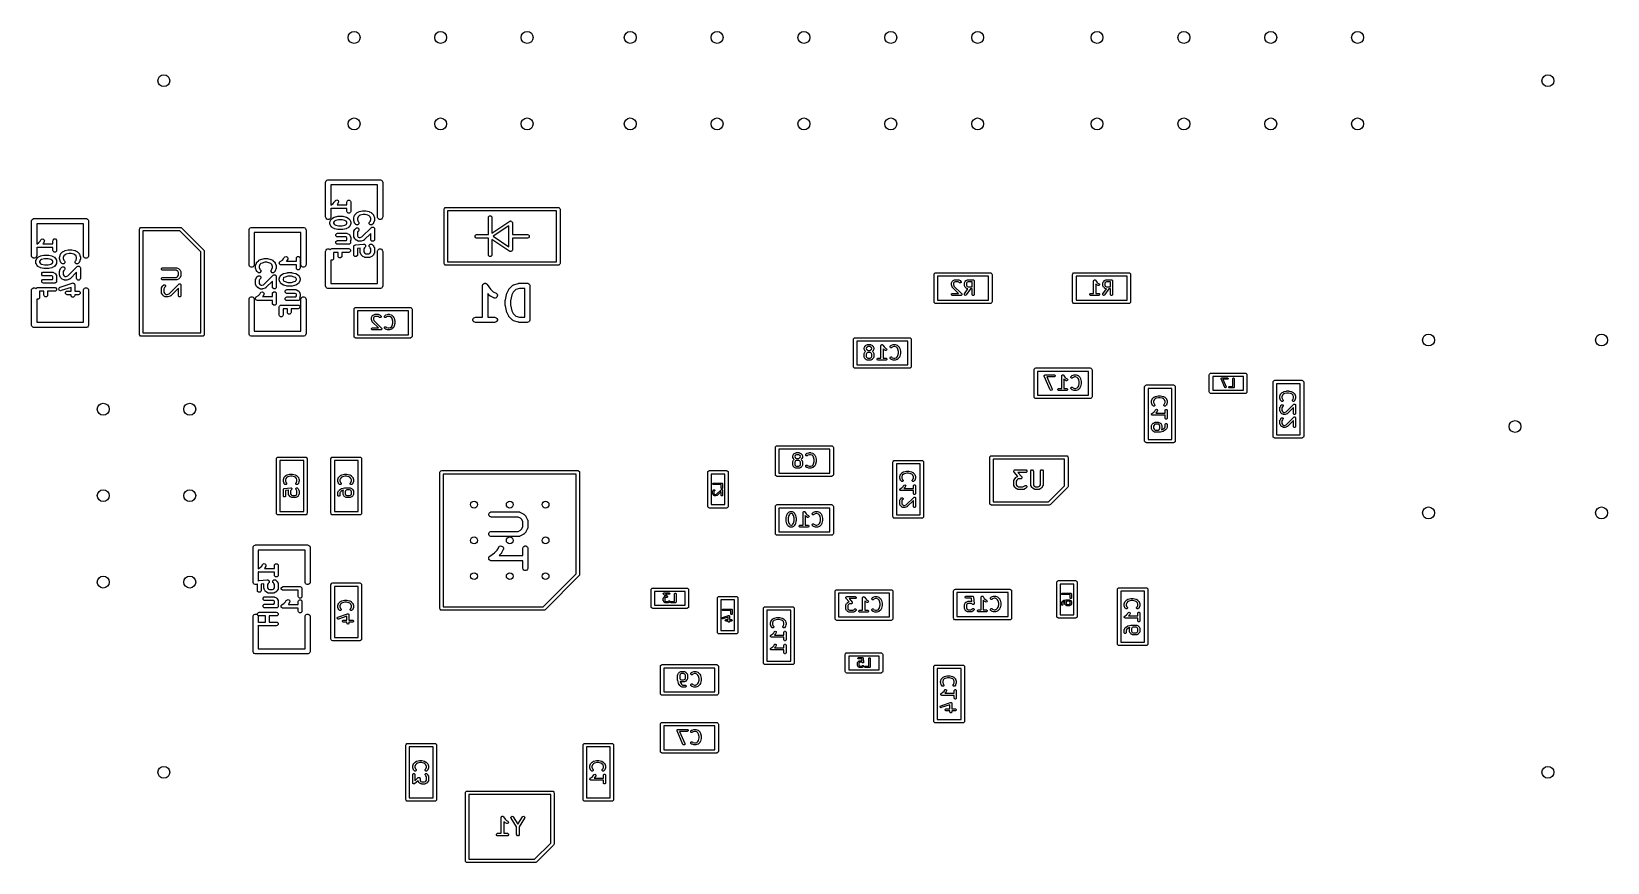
# Model space of a CAD drawing. Extents: x 5.35 to 7.17, y -5 to -4.04.
import ezdxf

# ---------------------------------------------------------------- set-up
doc = ezdxf.new("R2010")
doc.units = 0
doc.header["$MEASUREMENT"] = 0
doc.layers.add('BLACK', color=7, linetype='CONTINUOUS')

msp = doc.modelspace()

# ---------------------------------------------------------------- linework, layer by layer
at = {"layer": 'BLACK', "linetype": 'CONTINUOUS'}
for p, q in [((5.687, -4.2175), (5.6871, -4.2169)), ((5.687, -4.2575), (5.687, -4.2175)), ((5.6871, -4.2169), (5.6875, -4.2159)), ((5.6875, -4.2159), (5.6884, -4.215)), ((5.6884, -4.215), (5.6894, -4.2146)), ((5.6894, -4.2146), (5.69, -4.2145)), ((5.69, -4.2145), (5.75, -4.2145)), ((5.747, -4.2205), (5.693, -4.2205)), ((5.693, -4.2205), (5.693, -4.244)), ((5.747, -4.2575), (5.747, -4.2205)), ((5.75, -4.2145), (5.7506, -4.2146)), ((5.7506, -4.2146), (5.7516, -4.215)), ((5.7516, -4.215), (5.7525, -4.2159)), ((5.7525, -4.2159), (5.7529, -4.2169)), ((5.7529, -4.2169), (5.753, -4.2175)), ((5.753, -4.2175), (5.753, -4.2575)), ((5.693, -4.244), (5.6956, -4.2422)), ((5.693, -4.244), (5.693, -4.244)), ((5.6956, -4.2422), (5.6971, -4.2407)), ((5.6971, -4.2407), (5.6979, -4.2392)), ((5.6979, -4.2392), (5.6984, -4.2385)), ((5.6984, -4.2385), (5.7, -4.238)), ((5.7, -4.238), (5.7014, -4.2387)), ((5.7004, -4.2435), (5.7003, -4.2436)), ((5.7003, -4.2436), (5.7117, -4.2436)), ((5.7006, -4.2432), (5.7004, -4.2435)), ((5.7008, -4.243), (5.7006, -4.2432)), ((5.7017, -4.2411), (5.7008, -4.243)), ((5.7014, -4.2387), (5.702, -4.2403)), ((5.702, -4.2403), (5.7017, -4.2411)), ((5.7117, -4.2401), (5.7119, -4.2393)), ((5.7117, -4.2436), (5.7117, -4.2401)), ((5.7119, -4.2393), (5.7131, -4.2381)), ((5.7131, -4.2381), (5.7147, -4.2381)), ((5.7147, -4.2381), (5.7159, -4.2393)), ((5.7159, -4.2393), (5.716, -4.2401)), ((5.716, -4.2401), (5.716, -4.2514)), ((5.347, -4.2625), (5.3471, -4.2619)), ((5.347, -4.3025), (5.347, -4.2625)), ((5.3471, -4.2619), (5.3475, -4.2609)), ((5.3475, -4.2609), (5.3484, -4.26)), ((5.3484, -4.26), (5.3494, -4.2596)), ((5.3494, -4.2596), (5.35, -4.2595)), ((5.35, -4.2595), (5.41, -4.2595)), ((5.41, -4.2595), (5.4106, -4.2596)), ((5.4106, -4.2596), (5.4116, -4.26)), ((5.4116, -4.26), (5.4125, -4.2609)), ((5.4125, -4.2609), (5.4129, -4.2619)), ((5.4129, -4.2619), (5.413, -4.2625)), ((5.413, -4.2625), (5.413, -4.3025)), ((5.6871, -4.2581), (5.687, -4.2575)), ((5.6875, -4.2591), (5.6871, -4.2581)), ((5.6884, -4.26), (5.6875, -4.2591)), ((5.6894, -4.2604), (5.6884, -4.26)), ((5.6906, -4.2604), (5.6894, -4.2604)), ((5.6916, -4.26), (5.6906, -4.2604)), ((5.6925, -4.2591), (5.6916, -4.26)), ((5.692, -4.2634), (5.6921, -4.2631)), ((5.6921, -4.2631), (5.6922, -4.2628)), ((5.6922, -4.2627), (5.6923, -4.2626)), ((5.6922, -4.2628), (5.6922, -4.2627)), ((5.6923, -4.2626), (5.6932, -4.2608)), ((5.6929, -4.2581), (5.6925, -4.2591)), ((5.693, -4.2575), (5.6929, -4.2581)), ((5.693, -4.2476), (5.693, -4.2475)), ((5.693, -4.2475), (5.693, -4.2575)), ((5.6932, -4.2476), (5.693, -4.2476)), ((5.6934, -4.2478), (5.6932, -4.2476)), ((5.6932, -4.2608), (5.6934, -4.2605)), ((5.6942, -4.2479), (5.6934, -4.2478)), ((5.6934, -4.2605), (5.6936, -4.2602)), ((5.6936, -4.2602), (5.6945, -4.2593)), ((5.7117, -4.2479), (5.6942, -4.2479)), ((5.6945, -4.2593), (5.6948, -4.2591)), ((5.6948, -4.2591), (5.6951, -4.2589)), ((5.6951, -4.2589), (5.697, -4.2579)), ((5.6969, -4.263), (5.6963, -4.2641)), ((5.6973, -4.2625), (5.6969, -4.263)), ((5.697, -4.2579), (5.6972, -4.2579)), ((5.6972, -4.2579), (5.6974, -4.2577)), ((5.6987, -4.2619), (5.6973, -4.2625)), ((5.6974, -4.2577), (5.7012, -4.2568)), ((5.702, -4.261), (5.6987, -4.2619)), ((5.7012, -4.2568), (5.7014, -4.2568)), ((5.7014, -4.2568), (5.7017, -4.2567)), ((5.7017, -4.2567), (5.7064, -4.2567)), ((5.7061, -4.261), (5.702, -4.261)), ((5.7094, -4.2619), (5.7061, -4.261)), ((5.7064, -4.2567), (5.7066, -4.2568)), ((5.7066, -4.2568), (5.7069, -4.2568)), ((5.7069, -4.2568), (5.7107, -4.2577)), ((5.7107, -4.2625), (5.7094, -4.2619)), ((5.7107, -4.2577), (5.7109, -4.2579)), ((5.7112, -4.263), (5.7107, -4.2625)), ((5.7109, -4.2579), (5.7111, -4.2579)), ((5.7111, -4.2579), (5.713, -4.2589)), ((5.7117, -4.2641), (5.7112, -4.263)), ((5.7117, -4.2514), (5.7117, -4.2479)), ((5.7119, -4.2522), (5.7117, -4.2514)), ((5.7131, -4.2534), (5.7119, -4.2522)), ((5.713, -4.2589), (5.7132, -4.2591)), ((5.7147, -4.2534), (5.7131, -4.2534)), ((5.7132, -4.2591), (5.7135, -4.2593)), ((5.7135, -4.2593), (5.7145, -4.2602)), ((5.7145, -4.2602), (5.7147, -4.2605)), ((5.7159, -4.2522), (5.7147, -4.2534)), ((5.7147, -4.2605), (5.7149, -4.2608)), ((5.7149, -4.2608), (5.7158, -4.2626)), ((5.7158, -4.2626), (5.7158, -4.2627)), ((5.7158, -4.2627), (5.7159, -4.2628)), ((5.716, -4.2514), (5.7159, -4.2522)), ((5.7159, -4.2628), (5.7159, -4.2631)), ((5.7159, -4.2631), (5.716, -4.2634)), ((5.7195, -4.2592), (5.7196, -4.2589)), ((5.7195, -4.2611), (5.7195, -4.2592)), ((5.7196, -4.2614), (5.7195, -4.2611)), ((5.7196, -4.2589), (5.7197, -4.2585)), ((5.7197, -4.2618), (5.7196, -4.2614)), ((5.7197, -4.2585), (5.7206, -4.2557)), ((5.7206, -4.2646), (5.7197, -4.2618)), ((5.7206, -4.2556), (5.7208, -4.2553)), ((5.7206, -4.2557), (5.7206, -4.2556)), ((5.7206, -4.2556), (5.7206, -4.2556)), ((5.7208, -4.2553), (5.721, -4.255)), ((5.721, -4.255), (5.7211, -4.2549)), ((5.721, -4.255), (5.721, -4.255)), ((5.7211, -4.2549), (5.723, -4.253)), ((5.723, -4.253), (5.7233, -4.2528)), ((5.7233, -4.2528), (5.7235, -4.2526)), ((5.7235, -4.2526), (5.7254, -4.2517)), ((5.7245, -4.2576), (5.7238, -4.2596)), ((5.7238, -4.2596), (5.7238, -4.2607)), ((5.7238, -4.2607), (5.7245, -4.2627)), ((5.7258, -4.2563), (5.7245, -4.2576)), ((5.7245, -4.2627), (5.7251, -4.2633)), ((5.7254, -4.2517), (5.7256, -4.2516)), ((5.7256, -4.2516), (5.7259, -4.2515)), ((5.7271, -4.2556), (5.7258, -4.2563)), ((5.7259, -4.2515), (5.7296, -4.2506)), ((5.7304, -4.2548), (5.7271, -4.2556)), ((5.7296, -4.2506), (5.7299, -4.2505)), ((5.7299, -4.2505), (5.7301, -4.2505)), ((5.7301, -4.2505), (5.7329, -4.2505)), ((5.7327, -4.2548), (5.7304, -4.2548)), ((5.7359, -4.2556), (5.7327, -4.2548)), ((5.7329, -4.2505), (5.7332, -4.2505)), ((5.7332, -4.2505), (5.7335, -4.2506)), ((5.7335, -4.2506), (5.7372, -4.2515)), ((5.7373, -4.2563), (5.7359, -4.2556)), ((5.7372, -4.2515), (5.7374, -4.2516)), ((5.7386, -4.2576), (5.7373, -4.2563)), ((5.7374, -4.2516), (5.7377, -4.2517)), ((5.7377, -4.2517), (5.7395, -4.2526)), ((5.738, -4.2633), (5.7386, -4.2627)), ((5.7392, -4.2596), (5.7386, -4.2576)), ((5.7386, -4.2627), (5.7392, -4.2607)), ((5.7392, -4.2607), (5.7392, -4.2596)), ((5.7395, -4.2526), (5.7398, -4.2528)), ((5.7398, -4.2528), (5.7401, -4.253)), ((5.7401, -4.253), (5.742, -4.2549)), ((5.742, -4.2549), (5.742, -4.255)), ((5.742, -4.255), (5.7421, -4.255)), ((5.7421, -4.255), (5.7422, -4.2553)), ((5.7422, -4.2553), (5.7424, -4.2556)), ((5.7424, -4.2556), (5.7424, -4.2556)), ((5.7424, -4.2556), (5.7425, -4.2557)), ((5.7425, -4.2557), (5.7434, -4.2585)), ((5.7434, -4.2618), (5.7425, -4.2646)), ((5.7434, -4.2585), (5.7435, -4.2589)), ((5.7435, -4.2614), (5.7434, -4.2618)), ((5.7435, -4.2589), (5.7435, -4.2592)), ((5.7435, -4.2592), (5.7435, -4.2611)), ((5.7435, -4.2611), (5.7435, -4.2614)), ((5.7471, -4.2581), (5.747, -4.2575)), ((5.7475, -4.2591), (5.7471, -4.2581)), ((5.7484, -4.26), (5.7475, -4.2591)), ((5.7494, -4.2604), (5.7484, -4.26)), ((5.7506, -4.2604), (5.7494, -4.2604)), ((5.7516, -4.26), (5.7506, -4.2604)), ((5.7525, -4.2591), (5.7516, -4.26)), ((5.7529, -4.2581), (5.7525, -4.2591)), ((5.753, -4.2575), (5.7529, -4.2581)), ((5.8242, -4.2485), (5.8243, -4.2478)), ((5.8242, -4.3115), (5.8242, -4.2485)), ((5.8243, -4.2478), (5.8254, -4.2467)), ((5.8254, -4.2467), (5.8261, -4.2465)), ((5.8261, -4.2465), (5.9561, -4.2465)), ((5.8281, -4.2505), (5.8281, -4.3095)), ((5.9541, -4.2505), (5.8281, -4.2505)), ((5.8754, -4.2583), (5.8755, -4.2576)), ((5.8754, -4.278), (5.8754, -4.2583)), ((5.8755, -4.2576), (5.8766, -4.2565)), ((5.8766, -4.2565), (5.8781, -4.2565)), ((5.8781, -4.2565), (5.8791, -4.2576)), ((5.8791, -4.2576), (5.8793, -4.2583)), ((5.8793, -4.2583), (5.8793, -4.2763)), ((5.8793, -4.2763), (5.8999, -4.2626)), ((5.8999, -4.2626), (5.9001, -4.2625)), ((5.9001, -4.2625), (5.9002, -4.2624)), ((5.9002, -4.2624), (5.9003, -4.2624)), ((5.9003, -4.2624), (5.9006, -4.2623)), ((5.9006, -4.2623), (5.9011, -4.2624)), ((5.9011, -4.2624), (5.9017, -4.2624)), ((5.9017, -4.2624), (5.9018, -4.2626)), ((5.9018, -4.2626), (5.902, -4.2626)), ((5.902, -4.2626), (5.9024, -4.2631)), ((5.9024, -4.2631), (5.9028, -4.2635)), ((5.9541, -4.3095), (5.9541, -4.2505)), ((5.9561, -4.2465), (5.9568, -4.2467)), ((5.9568, -4.2467), (5.9579, -4.2478)), ((5.9579, -4.2478), (5.958, -4.2485)), ((5.958, -4.2485), (5.958, -4.3115)), ((5.407, -4.2655), (5.353, -4.2655)), ((5.353, -4.2655), (5.353, -4.289)), ((5.407, -4.3025), (5.407, -4.2655)), ((5.472, -4.2717), (5.4721, -4.271)), ((5.472, -4.3938), (5.472, -4.2717)), ((5.4721, -4.271), (5.4732, -4.2699)), ((5.4732, -4.2699), (5.4739, -4.2698)), ((5.4739, -4.2698), (5.5192, -4.2698)), ((5.4759, -4.2737), (5.4759, -4.3918)), ((5.5184, -4.2737), (5.4759, -4.2737)), ((5.5428, -4.2981), (5.5184, -4.2737)), ((5.5192, -4.2698), (5.52, -4.2699)), ((5.52, -4.2699), (5.5206, -4.2703)), ((5.5206, -4.2703), (5.5462, -4.2959)), ((5.5985, -4.2722), (5.599, -4.2711)), ((5.5985, -4.2728), (5.5985, -4.2722)), ((5.5985, -4.3128), (5.5985, -4.2728)), ((5.599, -4.2711), (5.5998, -4.2703)), ((5.5998, -4.2703), (5.6008, -4.2699)), ((5.6008, -4.2699), (5.6014, -4.2698)), ((5.6014, -4.2698), (5.6614, -4.2698)), ((5.6585, -4.2757), (5.6044, -4.2757)), ((5.6044, -4.2757), (5.6044, -4.3128)), ((5.6585, -4.3128), (5.6585, -4.2757)), ((5.6614, -4.2698), (5.662, -4.2699)), ((5.662, -4.2699), (5.6631, -4.2703)), ((5.6631, -4.2703), (5.6639, -4.2711)), ((5.6639, -4.2711), (5.6643, -4.2722)), ((5.6643, -4.2722), (5.6644, -4.2728)), ((5.6644, -4.2728), (5.6644, -4.3128)), ((5.6921, -4.2635), (5.692, -4.2634)), ((5.692, -4.2636), (5.6921, -4.2635)), ((5.692, -4.2655), (5.692, -4.2636)), ((5.6921, -4.2656), (5.692, -4.2655)), ((5.6921, -4.2659), (5.692, -4.2656)), ((5.692, -4.2656), (5.6921, -4.2656)), ((5.6922, -4.2663), (5.6921, -4.2659)), ((5.6923, -4.2664), (5.6922, -4.2663)), ((5.6922, -4.2663), (5.6922, -4.2663)), ((5.6932, -4.2683), (5.6923, -4.2664)), ((5.6934, -4.2686), (5.6932, -4.2683)), ((5.6936, -4.2689), (5.6934, -4.2686)), ((5.6945, -4.2698), (5.6936, -4.2689)), ((5.6948, -4.27), (5.6945, -4.2698)), ((5.6951, -4.2702), (5.6948, -4.27)), ((5.697, -4.2711), (5.6951, -4.2702)), ((5.6963, -4.2641), (5.6963, -4.265)), ((5.6963, -4.265), (5.6969, -4.2661)), ((5.6969, -4.2661), (5.6973, -4.2665)), ((5.6972, -4.2712), (5.697, -4.2711)), ((5.6974, -4.2713), (5.6972, -4.2712)), ((5.6973, -4.2665), (5.6987, -4.2672)), ((5.7012, -4.2722), (5.6974, -4.2713)), ((5.6987, -4.2672), (5.702, -4.268)), ((5.6988, -4.2778), (5.6999, -4.2766)), ((5.6988, -4.2794), (5.6988, -4.2778)), ((5.6999, -4.2806), (5.6988, -4.2794)), ((5.6999, -4.2766), (5.7008, -4.2764)), ((5.7008, -4.2807), (5.6999, -4.2806)), ((5.7008, -4.2764), (5.7111, -4.2764)), ((5.7106, -4.2807), (5.7008, -4.2807)), ((5.7014, -4.2723), (5.7012, -4.2722)), ((5.7017, -4.2723), (5.7014, -4.2723)), ((5.7064, -4.2723), (5.7017, -4.2723)), ((5.702, -4.268), (5.7061, -4.268)), ((5.7061, -4.268), (5.7094, -4.2672)), ((5.7066, -4.2723), (5.7064, -4.2723)), ((5.7069, -4.2722), (5.7066, -4.2723)), ((5.7107, -4.2713), (5.7069, -4.2722)), ((5.7094, -4.2672), (5.7107, -4.2665)), ((5.7113, -4.2811), (5.7106, -4.2807)), ((5.7107, -4.2665), (5.7112, -4.2661)), ((5.7109, -4.2712), (5.7107, -4.2713)), ((5.7111, -4.2711), (5.7109, -4.2712)), ((5.713, -4.2702), (5.7111, -4.2711)), ((5.7111, -4.2764), (5.7112, -4.2765)), ((5.7112, -4.2661), (5.7117, -4.265)), ((5.7112, -4.2765), (5.7112, -4.2765)), ((5.7112, -4.2765), (5.7116, -4.2765)), ((5.7117, -4.2819), (5.7113, -4.2811)), ((5.7116, -4.2765), (5.7119, -4.2766)), ((5.7117, -4.265), (5.7117, -4.2641)), ((5.7119, -4.2766), (5.7119, -4.2766)), ((5.7119, -4.2766), (5.712, -4.2767)), ((5.712, -4.2767), (5.7139, -4.2776)), ((5.7132, -4.27), (5.713, -4.2702)), ((5.7135, -4.2698), (5.7132, -4.27)), ((5.7145, -4.2689), (5.7135, -4.2698)), ((5.7139, -4.2776), (5.7143, -4.2779)), ((5.7143, -4.2779), (5.7144, -4.2779)), ((5.7144, -4.2779), (5.7145, -4.278)), ((5.7147, -4.2686), (5.7145, -4.2689)), ((5.7145, -4.278), (5.7146, -4.2781)), ((5.7146, -4.2781), (5.7146, -4.2782)), ((5.7146, -4.2782), (5.7149, -4.2786)), ((5.7149, -4.2683), (5.7147, -4.2686)), ((5.7158, -4.2664), (5.7149, -4.2683)), ((5.7149, -4.2786), (5.7158, -4.2805)), ((5.7159, -4.2663), (5.7158, -4.2663)), ((5.7158, -4.2663), (5.7158, -4.2664)), ((5.7158, -4.2805), (5.7158, -4.2806)), ((5.7158, -4.2806), (5.7159, -4.2806)), ((5.716, -4.2656), (5.7159, -4.2659)), ((5.7159, -4.2659), (5.7159, -4.2663)), ((5.7159, -4.2806), (5.7159, -4.2809)), ((5.7159, -4.2809), (5.716, -4.2813)), ((5.716, -4.2634), (5.716, -4.2635)), ((5.716, -4.2635), (5.716, -4.2636)), ((5.716, -4.2636), (5.716, -4.2655)), ((5.716, -4.2655), (5.716, -4.2656)), ((5.716, -4.2656), (5.716, -4.2656)), ((5.716, -4.2813), (5.716, -4.2813)), ((5.716, -4.2813), (5.716, -4.2814)), ((5.7195, -4.275), (5.7196, -4.2747)), ((5.7195, -4.2752), (5.7196, -4.275)), ((5.7196, -4.275), (5.7195, -4.275)), ((5.7195, -4.2798), (5.7195, -4.2752)), ((5.7196, -4.28), (5.7195, -4.2798)), ((5.7196, -4.2803), (5.7195, -4.28)), ((5.7195, -4.28), (5.7196, -4.28)), ((5.7196, -4.2747), (5.7197, -4.2743)), ((5.7197, -4.2807), (5.7196, -4.2803)), ((5.7197, -4.2743), (5.7198, -4.2742)), ((5.7197, -4.2743), (5.7197, -4.2743)), ((5.7198, -4.2808), (5.7197, -4.2807)), ((5.7197, -4.2807), (5.7197, -4.2807)), ((5.7198, -4.2742), (5.7207, -4.2723)), ((5.7207, -4.2827), (5.7198, -4.2808)), ((5.7206, -4.2647), (5.7206, -4.2646)), ((5.7208, -4.265), (5.7206, -4.2647)), ((5.7206, -4.2647), (5.7206, -4.2647)), ((5.7207, -4.2723), (5.7209, -4.272)), ((5.721, -4.2653), (5.7208, -4.265)), ((5.7209, -4.272), (5.7211, -4.2718)), ((5.7211, -4.2654), (5.721, -4.2653)), ((5.721, -4.2653), (5.721, -4.2653)), ((5.722, -4.2664), (5.7211, -4.2654)), ((5.7211, -4.2718), (5.722, -4.2708)), ((5.7227, -4.2668), (5.722, -4.2664)), ((5.722, -4.2708), (5.7227, -4.2704)), ((5.7244, -4.2668), (5.7227, -4.2668)), ((5.7227, -4.2704), (5.7244, -4.2704)), ((5.7244, -4.2746), (5.7238, -4.2757)), ((5.7238, -4.2757), (5.7238, -4.2793)), ((5.7238, -4.2793), (5.7244, -4.2804)), ((5.7256, -4.2657), (5.7244, -4.2668)), ((5.7244, -4.2704), (5.7256, -4.2715)), ((5.7251, -4.2739), (5.7244, -4.2746)), ((5.7244, -4.2804), (5.7248, -4.2809)), ((5.7248, -4.2809), (5.7259, -4.2814)), ((5.7251, -4.2633), (5.7256, -4.264)), ((5.7256, -4.2732), (5.7251, -4.2739)), ((5.7256, -4.264), (5.7256, -4.2657)), ((5.7256, -4.2715), (5.7256, -4.2732)), ((5.727, -4.2814), (5.729, -4.2808)), ((5.729, -4.2808), (5.7399, -4.2699)), ((5.7392, -4.2766), (5.7317, -4.2842)), ((5.7375, -4.264), (5.738, -4.2633)), ((5.7375, -4.2657), (5.7375, -4.264)), ((5.7387, -4.2668), (5.7375, -4.2657)), ((5.7403, -4.2668), (5.7387, -4.2668)), ((5.7392, -4.2836), (5.7392, -4.2766)), ((5.7399, -4.2699), (5.7406, -4.2694)), ((5.741, -4.2664), (5.7403, -4.2668)), ((5.7406, -4.2694), (5.7422, -4.2694)), ((5.742, -4.2654), (5.741, -4.2664)), ((5.7421, -4.2653), (5.742, -4.2653)), ((5.742, -4.2653), (5.742, -4.2654)), ((5.7422, -4.265), (5.7421, -4.2653)), ((5.7424, -4.2647), (5.7422, -4.265)), ((5.7422, -4.2694), (5.7434, -4.2706)), ((5.7425, -4.2646), (5.7424, -4.2647)), ((5.7424, -4.2647), (5.7424, -4.2647)), ((5.7434, -4.2706), (5.7435, -4.2714)), ((5.7435, -4.2714), (5.7435, -4.2836)), ((5.8598, -4.2792), (5.8608, -4.2782)), ((5.8598, -4.2808), (5.8598, -4.2792)), ((5.8608, -4.2818), (5.8598, -4.2808)), ((5.8608, -4.2782), (5.8616, -4.278)), ((5.8616, -4.278), (5.8754, -4.278)), ((5.899, -4.2679), (5.8809, -4.28)), ((5.8809, -4.28), (5.899, -4.2921)), ((5.899, -4.2921), (5.899, -4.2679)), ((5.9028, -4.2635), (5.9028, -4.2638)), ((5.9028, -4.2638), (5.9029, -4.2639)), ((5.9029, -4.2639), (5.9029, -4.264)), ((5.9029, -4.264), (5.9029, -4.2643)), ((5.9029, -4.2643), (5.9029, -4.278)), ((5.9029, -4.278), (5.9206, -4.278)), ((5.9206, -4.278), (5.9214, -4.2782)), ((5.9214, -4.2782), (5.9224, -4.2792)), ((5.9224, -4.2808), (5.9214, -4.2818)), ((5.9224, -4.2792), (5.9224, -4.2808)), ((5.353, -4.289), (5.3556, -4.2872)), ((5.353, -4.289), (5.353, -4.289)), ((5.353, -4.2926), (5.353, -4.2925)), ((5.353, -4.2925), (5.353, -4.3025)), ((5.3532, -4.2926), (5.353, -4.2926)), ((5.3534, -4.2928), (5.3532, -4.2926)), ((5.3542, -4.2929), (5.3534, -4.2928)), ((5.3717, -4.2929), (5.3542, -4.2929)), ((5.3556, -4.2872), (5.3571, -4.2857)), ((5.3571, -4.2857), (5.3579, -4.2842)), ((5.3579, -4.2842), (5.3584, -4.2835)), ((5.3584, -4.2835), (5.36, -4.283)), ((5.36, -4.283), (5.3614, -4.2837)), ((5.3604, -4.2885), (5.3603, -4.2886)), ((5.3603, -4.2886), (5.3717, -4.2886)), ((5.3606, -4.2882), (5.3604, -4.2885)), ((5.3608, -4.288), (5.3606, -4.2882)), ((5.3617, -4.2861), (5.3608, -4.288)), ((5.3614, -4.2837), (5.362, -4.2853)), ((5.362, -4.2853), (5.3617, -4.2861)), ((5.3717, -4.2851), (5.3719, -4.2843)), ((5.3717, -4.2886), (5.3717, -4.2851)), ((5.3717, -4.2964), (5.3717, -4.2929)), ((5.3719, -4.2972), (5.3717, -4.2964)), ((5.3719, -4.2843), (5.3731, -4.2831)), ((5.3731, -4.2984), (5.3719, -4.2972)), ((5.3731, -4.2831), (5.3747, -4.2831)), ((5.3747, -4.2984), (5.3731, -4.2984)), ((5.3747, -4.2831), (5.3759, -4.2843)), ((5.3759, -4.2972), (5.3747, -4.2984)), ((5.3759, -4.2843), (5.376, -4.2851)), ((5.376, -4.2964), (5.3759, -4.2972)), ((5.376, -4.2851), (5.376, -4.2964)), ((5.3811, -4.2999), (5.383, -4.298)), ((5.383, -4.298), (5.3833, -4.2978)), ((5.3833, -4.2978), (5.3835, -4.2976)), ((5.3835, -4.2976), (5.3854, -4.2967)), ((5.3854, -4.2967), (5.3856, -4.2966)), ((5.3856, -4.2966), (5.3859, -4.2965)), ((5.3859, -4.2965), (5.3896, -4.2956)), ((5.3896, -4.2956), (5.3899, -4.2955)), ((5.3899, -4.2955), (5.3901, -4.2955)), ((5.3901, -4.2955), (5.3929, -4.2955)), ((5.3929, -4.2955), (5.3932, -4.2955)), ((5.3932, -4.2955), (5.3935, -4.2956)), ((5.3935, -4.2956), (5.3972, -4.2965)), ((5.3972, -4.2965), (5.3974, -4.2966)), ((5.3974, -4.2966), (5.3977, -4.2967)), ((5.3977, -4.2967), (5.3995, -4.2976)), ((5.3995, -4.2976), (5.3998, -4.2978)), ((5.3998, -4.2978), (5.4001, -4.298)), ((5.4001, -4.298), (5.402, -4.2999)), ((5.5428, -4.3918), (5.5428, -4.2981)), ((5.5462, -4.2959), (5.5466, -4.2966)), ((5.5466, -4.2966), (5.5468, -4.2973)), ((5.5468, -4.2973), (5.5468, -4.3938)), ((5.687, -4.2975), (5.6871, -4.2969)), ((5.687, -4.3375), (5.687, -4.2975)), ((5.6871, -4.2969), (5.6875, -4.2959)), ((5.6875, -4.2959), (5.6884, -4.295)), ((5.6884, -4.295), (5.6894, -4.2946)), ((5.6894, -4.2946), (5.6906, -4.2946)), ((5.6906, -4.2946), (5.6916, -4.295)), ((5.6916, -4.295), (5.6922, -4.2956)), ((5.6922, -4.2956), (5.6934, -4.2944)), ((5.6922, -4.2956), (5.6922, -4.2956)), ((5.6934, -4.2944), (5.6942, -4.2943)), ((5.6942, -4.2943), (5.7139, -4.2943)), ((5.7014, -4.2986), (5.6963, -4.2986)), ((5.6963, -4.2986), (5.6963, -4.3058)), ((5.6988, -4.2862), (5.6999, -4.2851)), ((5.6988, -4.2879), (5.6988, -4.2862)), ((5.6999, -4.289), (5.6988, -4.2879)), ((5.6999, -4.2851), (5.7008, -4.2849)), ((5.7008, -4.2892), (5.6999, -4.289)), ((5.7008, -4.2849), (5.7111, -4.2849)), ((5.7139, -4.2892), (5.7008, -4.2892)), ((5.7014, -4.303), (5.7014, -4.2986)), ((5.7139, -4.2986), (5.7057, -4.2986)), ((5.7057, -4.2986), (5.7057, -4.303)), ((5.7111, -4.2849), (5.7112, -4.2848)), ((5.7112, -4.2848), (5.7117, -4.2837)), ((5.7117, -4.2837), (5.7117, -4.2819)), ((5.7147, -4.289), (5.7139, -4.2892)), ((5.7139, -4.2943), (5.7147, -4.2944)), ((5.7147, -4.2984), (5.7139, -4.2986)), ((5.7159, -4.2879), (5.7147, -4.289)), ((5.7147, -4.2944), (5.7159, -4.2956)), ((5.7159, -4.2972), (5.7147, -4.2984)), ((5.7158, -4.2852), (5.7155, -4.2858)), ((5.7155, -4.2858), (5.7159, -4.2862)), ((5.7159, -4.285), (5.7158, -4.2851)), ((5.7158, -4.2851), (5.7158, -4.2852)), ((5.716, -4.2844), (5.7159, -4.2847)), ((5.7159, -4.2847), (5.7159, -4.285)), ((5.7159, -4.2862), (5.7159, -4.2879)), ((5.7159, -4.2956), (5.7159, -4.2972)), ((5.716, -4.2814), (5.716, -4.2842)), ((5.716, -4.2842), (5.716, -4.2843)), ((5.716, -4.2843), (5.716, -4.2844)), ((5.7195, -4.292), (5.7196, -4.2915)), ((5.7195, -4.3014), (5.7195, -4.292)), ((5.7196, -4.2915), (5.7196, -4.2914)), ((5.7196, -4.2914), (5.7197, -4.2914)), ((5.7197, -4.2912), (5.7202, -4.2907)), ((5.7197, -4.2914), (5.7197, -4.2912)), ((5.7202, -4.2907), (5.7207, -4.2901)), ((5.7209, -4.283), (5.7207, -4.2827)), ((5.7207, -4.2901), (5.7208, -4.2901)), ((5.7208, -4.2901), (5.7209, -4.2901)), ((5.7211, -4.2832), (5.7209, -4.283)), ((5.7209, -4.2901), (5.721, -4.2901)), ((5.721, -4.2901), (5.7215, -4.2899)), ((5.722, -4.2842), (5.7211, -4.2832)), ((5.7215, -4.2899), (5.7309, -4.289)), ((5.7223, -4.2844), (5.722, -4.2842)), ((5.7226, -4.2846), (5.7223, -4.2844)), ((5.7245, -4.2855), (5.7226, -4.2846)), ((5.7271, -4.2937), (5.7238, -4.294)), ((5.7238, -4.294), (5.7238, -4.3014)), ((5.7246, -4.2855), (5.7245, -4.2855)), ((5.7246, -4.2856), (5.7246, -4.2855)), ((5.725, -4.2857), (5.7246, -4.2856)), ((5.7253, -4.2857), (5.725, -4.2857)), ((5.7254, -4.2857), (5.7253, -4.2857)), ((5.7253, -4.2857), (5.7253, -4.2857)), ((5.7273, -4.2857), (5.7254, -4.2857)), ((5.7259, -4.2814), (5.727, -4.2814)), ((5.727, -4.2939), (5.7271, -4.2938)), ((5.727, -4.2986), (5.727, -4.2939)), ((5.7271, -4.2987), (5.727, -4.2986)), ((5.7271, -4.2938), (5.7271, -4.2937)), ((5.7271, -4.2938), (5.7271, -4.2938)), ((5.7271, -4.2988), (5.7271, -4.2987)), ((5.7271, -4.2991), (5.7271, -4.2988)), ((5.7272, -4.2994), (5.7271, -4.2991)), ((5.7272, -4.2995), (5.7272, -4.2994)), ((5.7273, -4.2996), (5.7272, -4.2995)), ((5.7277, -4.2857), (5.7273, -4.2857)), ((5.728, -4.2856), (5.7277, -4.2857)), ((5.7308, -4.2847), (5.728, -4.2856)), ((5.7309, -4.2846), (5.7308, -4.2847)), ((5.731, -4.2846), (5.7309, -4.2846)), ((5.7309, -4.289), (5.7317, -4.289)), ((5.7312, -4.2845), (5.731, -4.2846)), ((5.7315, -4.2843), (5.7312, -4.2845)), ((5.7319, -4.2933), (5.7313, -4.2944)), ((5.7313, -4.2944), (5.7313, -4.2981)), ((5.7313, -4.2981), (5.7319, -4.2992)), ((5.7316, -4.2842), (5.7315, -4.2843)), ((5.7317, -4.2842), (5.7316, -4.2842)), ((5.7317, -4.289), (5.7318, -4.2891)), ((5.7318, -4.2891), (5.7319, -4.2891)), ((5.7319, -4.2891), (5.7324, -4.2896)), ((5.7326, -4.2926), (5.7319, -4.2933)), ((5.7319, -4.2992), (5.7323, -4.2997)), ((5.7324, -4.2896), (5.733, -4.2901)), ((5.7331, -4.2919), (5.7326, -4.2926)), ((5.733, -4.2901), (5.733, -4.2902)), ((5.733, -4.2902), (5.7331, -4.2903)), ((5.7331, -4.2903), (5.7331, -4.291)), ((5.7331, -4.291), (5.7331, -4.2917)), ((5.7331, -4.2917), (5.7331, -4.2918)), ((5.7331, -4.2918), (5.7331, -4.2919)), ((5.7375, -4.2903), (5.7387, -4.2891)), ((5.7375, -4.2919), (5.7375, -4.2903)), ((5.738, -4.2926), (5.7375, -4.2919)), ((5.7387, -4.2933), (5.738, -4.2926)), ((5.7382, -4.2997), (5.7387, -4.2992)), ((5.7387, -4.2891), (5.7403, -4.2891)), ((5.7392, -4.2944), (5.7387, -4.2933)), ((5.7387, -4.2992), (5.7392, -4.2981)), ((5.7394, -4.2844), (5.7392, -4.2836)), ((5.7392, -4.2981), (5.7392, -4.2944)), ((5.7406, -4.2856), (5.7394, -4.2844)), ((5.7403, -4.2891), (5.741, -4.2896)), ((5.7422, -4.2856), (5.7406, -4.2856)), ((5.741, -4.2896), (5.742, -4.2905)), ((5.742, -4.2905), (5.7422, -4.2908)), ((5.7434, -4.2844), (5.7422, -4.2856)), ((5.7422, -4.2908), (5.7424, -4.2911)), ((5.7424, -4.2911), (5.7433, -4.293)), ((5.7433, -4.293), (5.7433, -4.2931)), ((5.7433, -4.2931), (5.7434, -4.2931)), ((5.7434, -4.2994), (5.7433, -4.2995)), ((5.7433, -4.2995), (5.7433, -4.2996)), ((5.7435, -4.2836), (5.7434, -4.2844)), ((5.7434, -4.2931), (5.7434, -4.2934)), ((5.7434, -4.2934), (5.7435, -4.2938)), ((5.7435, -4.2988), (5.7434, -4.2991)), ((5.7434, -4.2991), (5.7434, -4.2994)), ((5.7435, -4.2938), (5.7435, -4.2938)), ((5.7435, -4.2938), (5.7435, -4.2939)), ((5.7435, -4.2939), (5.7435, -4.2986)), ((5.7435, -4.2986), (5.7435, -4.2987)), ((5.7435, -4.2987), (5.7435, -4.2988)), ((5.747, -4.2975), (5.7471, -4.2969)), ((5.747, -4.3345), (5.747, -4.2975)), ((5.7471, -4.2969), (5.7475, -4.2959)), ((5.7475, -4.2959), (5.7484, -4.295)), ((5.7484, -4.295), (5.7494, -4.2946)), ((5.7494, -4.2946), (5.7506, -4.2946)), ((5.7506, -4.2946), (5.7516, -4.295)), ((5.7516, -4.295), (5.7525, -4.2959)), ((5.7525, -4.2959), (5.7529, -4.2969)), ((5.7529, -4.2969), (5.753, -4.2975)), ((5.753, -4.2975), (5.753, -4.3375)), ((5.8616, -4.282), (5.8608, -4.2818)), ((5.8754, -4.282), (5.8616, -4.282)), ((5.8754, -4.3017), (5.8754, -4.282)), ((5.8999, -4.2974), (5.8793, -4.2837)), ((5.8793, -4.2837), (5.8793, -4.3017)), ((5.9001, -4.2975), (5.8999, -4.2974)), ((5.9002, -4.2976), (5.9001, -4.2975)), ((5.9003, -4.2976), (5.9002, -4.2976)), ((5.9006, -4.2977), (5.9003, -4.2976)), ((5.9011, -4.2976), (5.9006, -4.2977)), ((5.9017, -4.2976), (5.9011, -4.2976)), ((5.9018, -4.2974), (5.9017, -4.2976)), ((5.902, -4.2974), (5.9018, -4.2974)), ((5.9024, -4.2969), (5.902, -4.2974)), ((5.9028, -4.2965), (5.9024, -4.2969)), ((5.9029, -4.2961), (5.9028, -4.2962)), ((5.9028, -4.2962), (5.9028, -4.2965)), ((5.9206, -4.282), (5.9029, -4.282)), ((5.9029, -4.282), (5.9029, -4.2957)), ((5.9029, -4.2957), (5.9029, -4.296)), ((5.9029, -4.296), (5.9029, -4.2961)), ((5.9214, -4.2818), (5.9206, -4.282)), ((5.3471, -4.3031), (5.347, -4.3025)), ((5.3475, -4.3041), (5.3471, -4.3031)), ((5.3484, -4.305), (5.3475, -4.3041)), ((5.3494, -4.3054), (5.3484, -4.305)), ((5.3506, -4.3054), (5.3494, -4.3054)), ((5.3516, -4.305), (5.3506, -4.3054)), ((5.3525, -4.3041), (5.3516, -4.305)), ((5.352, -4.3084), (5.3521, -4.3081)), ((5.3521, -4.3085), (5.352, -4.3084)), ((5.352, -4.3086), (5.3521, -4.3085)), ((5.352, -4.3105), (5.352, -4.3086)), ((5.3521, -4.3106), (5.352, -4.3105)), ((5.3521, -4.3109), (5.352, -4.3106)), ((5.352, -4.3106), (5.3521, -4.3106)), ((5.3521, -4.3081), (5.3522, -4.3078)), ((5.3522, -4.3113), (5.3521, -4.3109)), ((5.3522, -4.3077), (5.3523, -4.3076)), ((5.3522, -4.3078), (5.3522, -4.3077)), ((5.3523, -4.3114), (5.3522, -4.3113)), ((5.3522, -4.3113), (5.3522, -4.3113)), ((5.3523, -4.3076), (5.3532, -4.3058)), ((5.3532, -4.3133), (5.3523, -4.3114)), ((5.3529, -4.3031), (5.3525, -4.3041)), ((5.353, -4.3025), (5.3529, -4.3031)), ((5.3532, -4.3058), (5.3534, -4.3055)), ((5.3534, -4.3136), (5.3532, -4.3133)), ((5.3534, -4.3055), (5.3536, -4.3052)), ((5.3536, -4.3139), (5.3534, -4.3136)), ((5.3536, -4.3052), (5.3545, -4.3043)), ((5.3545, -4.3148), (5.3536, -4.3139)), ((5.3545, -4.3043), (5.3548, -4.3041)), ((5.3548, -4.315), (5.3545, -4.3148)), ((5.3548, -4.3041), (5.3551, -4.3039)), ((5.3551, -4.3152), (5.3548, -4.315)), ((5.3551, -4.3039), (5.357, -4.3029)), ((5.357, -4.3161), (5.3551, -4.3152)), ((5.3569, -4.308), (5.3563, -4.3091)), ((5.3563, -4.3091), (5.3563, -4.31)), ((5.3563, -4.31), (5.3569, -4.3111)), ((5.3573, -4.3075), (5.3569, -4.308)), ((5.3569, -4.3111), (5.3573, -4.3115)), ((5.357, -4.3029), (5.3572, -4.3029)), ((5.3572, -4.3162), (5.357, -4.3161)), ((5.3572, -4.3029), (5.3574, -4.3027)), ((5.3574, -4.3163), (5.3572, -4.3162)), ((5.3587, -4.3069), (5.3573, -4.3075)), ((5.3573, -4.3115), (5.3587, -4.3122)), ((5.3574, -4.3027), (5.3612, -4.3018)), ((5.3612, -4.3172), (5.3574, -4.3163)), ((5.362, -4.306), (5.3587, -4.3069)), ((5.3587, -4.3122), (5.362, -4.313)), ((5.3612, -4.3018), (5.3614, -4.3018)), ((5.3614, -4.3173), (5.3612, -4.3172)), ((5.3614, -4.3018), (5.3617, -4.3017)), ((5.3617, -4.3173), (5.3614, -4.3173)), ((5.3617, -4.3017), (5.3664, -4.3017)), ((5.3664, -4.3173), (5.3617, -4.3173)), ((5.3661, -4.306), (5.362, -4.306)), ((5.362, -4.313), (5.3661, -4.313)), ((5.3694, -4.3069), (5.3661, -4.306)), ((5.3661, -4.313), (5.3694, -4.3122)), ((5.3664, -4.3017), (5.3666, -4.3018)), ((5.3666, -4.3173), (5.3664, -4.3173)), ((5.3666, -4.3018), (5.3669, -4.3018)), ((5.3669, -4.3172), (5.3666, -4.3173)), ((5.3669, -4.3018), (5.3707, -4.3027)), ((5.3707, -4.3163), (5.3669, -4.3172)), ((5.3707, -4.3075), (5.3694, -4.3069)), ((5.3694, -4.3122), (5.3707, -4.3115)), ((5.3707, -4.3027), (5.3709, -4.3029)), ((5.3712, -4.308), (5.3707, -4.3075)), ((5.3707, -4.3115), (5.3712, -4.3111)), ((5.3709, -4.3162), (5.3707, -4.3163)), ((5.3709, -4.3029), (5.3711, -4.3029)), ((5.3711, -4.3161), (5.3709, -4.3162)), ((5.3711, -4.3029), (5.373, -4.3039)), ((5.373, -4.3152), (5.3711, -4.3161)), ((5.3717, -4.3091), (5.3712, -4.308)), ((5.3712, -4.3111), (5.3717, -4.31)), ((5.3717, -4.31), (5.3717, -4.3091)), ((5.373, -4.3039), (5.3732, -4.3041)), ((5.3732, -4.315), (5.373, -4.3152)), ((5.3732, -4.3041), (5.3735, -4.3043)), ((5.3735, -4.3148), (5.3732, -4.315)), ((5.3735, -4.3043), (5.3745, -4.3052)), ((5.3745, -4.3139), (5.3735, -4.3148)), ((5.3745, -4.3052), (5.3747, -4.3055)), ((5.3747, -4.3136), (5.3745, -4.3139)), ((5.3747, -4.3055), (5.3749, -4.3058)), ((5.3749, -4.3133), (5.3747, -4.3136)), ((5.3749, -4.3058), (5.3758, -4.3076)), ((5.3758, -4.3114), (5.3749, -4.3133)), ((5.3758, -4.3076), (5.3758, -4.3077)), ((5.3758, -4.3077), (5.3759, -4.3078)), ((5.3759, -4.3113), (5.3758, -4.3113)), ((5.3758, -4.3113), (5.3758, -4.3114)), ((5.3759, -4.3078), (5.3759, -4.3081)), ((5.3759, -4.3081), (5.376, -4.3084)), ((5.376, -4.3106), (5.3759, -4.3109)), ((5.3759, -4.3109), (5.3759, -4.3113)), ((5.376, -4.3084), (5.376, -4.3085)), ((5.376, -4.3085), (5.376, -4.3086)), ((5.376, -4.3086), (5.376, -4.3105)), ((5.376, -4.3105), (5.376, -4.3106)), ((5.376, -4.3106), (5.376, -4.3106)), ((5.3795, -4.3042), (5.3796, -4.3039)), ((5.3795, -4.3061), (5.3795, -4.3042)), ((5.3796, -4.3064), (5.3795, -4.3061)), ((5.3796, -4.3039), (5.3797, -4.3035)), ((5.3797, -4.3068), (5.3796, -4.3064)), ((5.3797, -4.3035), (5.3806, -4.3007)), ((5.3806, -4.3096), (5.3797, -4.3068)), ((5.3798, -4.3192), (5.3807, -4.3173)), ((5.3806, -4.3006), (5.3808, -4.3003)), ((5.3806, -4.3007), (5.3806, -4.3006)), ((5.3806, -4.3006), (5.3806, -4.3006)), ((5.3806, -4.3097), (5.3806, -4.3096)), ((5.3808, -4.31), (5.3806, -4.3097)), ((5.3806, -4.3097), (5.3806, -4.3097)), ((5.3807, -4.3173), (5.3809, -4.317)), ((5.3808, -4.3003), (5.381, -4.3)), ((5.381, -4.3103), (5.3808, -4.31)), ((5.3809, -4.317), (5.3811, -4.3168)), ((5.381, -4.3), (5.3811, -4.2999)), ((5.381, -4.3), (5.381, -4.3)), ((5.3811, -4.3104), (5.381, -4.3103)), ((5.381, -4.3103), (5.381, -4.3103)), ((5.382, -4.3114), (5.3811, -4.3104)), ((5.3811, -4.3168), (5.382, -4.3158)), ((5.3827, -4.3118), (5.382, -4.3114)), ((5.382, -4.3158), (5.3827, -4.3154)), ((5.3844, -4.3118), (5.3827, -4.3118)), ((5.3827, -4.3154), (5.3844, -4.3154)), ((5.3845, -4.3026), (5.3838, -4.3046)), ((5.3838, -4.3046), (5.3838, -4.3057)), ((5.3838, -4.3057), (5.3845, -4.3077)), ((5.3856, -4.3107), (5.3844, -4.3118)), ((5.3844, -4.3154), (5.3856, -4.3165)), ((5.3858, -4.3013), (5.3845, -4.3026)), ((5.3845, -4.3077), (5.3851, -4.3083)), ((5.3851, -4.3083), (5.3856, -4.309)), ((5.3856, -4.309), (5.3856, -4.3107)), ((5.3856, -4.3165), (5.3856, -4.3182)), ((5.3871, -4.3006), (5.3858, -4.3013)), ((5.3904, -4.2998), (5.3871, -4.3006)), ((5.389, -4.3258), (5.3999, -4.3149)), ((5.3927, -4.2998), (5.3904, -4.2998)), ((5.3959, -4.3006), (5.3927, -4.2998)), ((5.3973, -4.3013), (5.3959, -4.3006)), ((5.3986, -4.3026), (5.3973, -4.3013)), ((5.3975, -4.309), (5.398, -4.3083)), ((5.3975, -4.3107), (5.3975, -4.309)), ((5.3987, -4.3118), (5.3975, -4.3107)), ((5.398, -4.3083), (5.3986, -4.3077)), ((5.3992, -4.3046), (5.3986, -4.3026)), ((5.3986, -4.3077), (5.3992, -4.3057)), ((5.4003, -4.3118), (5.3987, -4.3118)), ((5.3992, -4.3057), (5.3992, -4.3046)), ((5.3999, -4.3149), (5.4006, -4.3144)), ((5.401, -4.3114), (5.4003, -4.3118)), ((5.4006, -4.3144), (5.4022, -4.3144)), ((5.402, -4.3104), (5.401, -4.3114)), ((5.402, -4.2999), (5.402, -4.3)), ((5.402, -4.3), (5.4021, -4.3)), ((5.4021, -4.3103), (5.402, -4.3103)), ((5.402, -4.3103), (5.402, -4.3104)), ((5.4021, -4.3), (5.4022, -4.3003)), ((5.4022, -4.31), (5.4021, -4.3103)), ((5.4022, -4.3003), (5.4024, -4.3006)), ((5.4024, -4.3097), (5.4022, -4.31)), ((5.4022, -4.3144), (5.4034, -4.3156)), ((5.4024, -4.3006), (5.4024, -4.3006)), ((5.4024, -4.3006), (5.4025, -4.3007)), ((5.4025, -4.3096), (5.4024, -4.3097)), ((5.4024, -4.3097), (5.4024, -4.3097)), ((5.4025, -4.3007), (5.4034, -4.3035)), ((5.4034, -4.3068), (5.4025, -4.3096)), ((5.4034, -4.3035), (5.4035, -4.3039)), ((5.4035, -4.3064), (5.4034, -4.3068)), ((5.4034, -4.3156), (5.4035, -4.3164)), ((5.4035, -4.3039), (5.4035, -4.3042)), ((5.4035, -4.3042), (5.4035, -4.3061)), ((5.4035, -4.3061), (5.4035, -4.3064)), ((5.4035, -4.3164), (5.4035, -4.3286)), ((5.4071, -4.3031), (5.407, -4.3025)), ((5.4075, -4.3041), (5.4071, -4.3031)), ((5.4084, -4.305), (5.4075, -4.3041)), ((5.4094, -4.3054), (5.4084, -4.305)), ((5.4106, -4.3054), (5.4094, -4.3054)), ((5.4116, -4.305), (5.4106, -4.3054)), ((5.4125, -4.3041), (5.4116, -4.305)), ((5.4129, -4.3031), (5.4125, -4.3041)), ((5.413, -4.3025), (5.4129, -4.3031)), ((5.4973, -4.3172), (5.4981, -4.3164)), ((5.4973, -4.3183), (5.4973, -4.3172)), ((5.4981, -4.3164), (5.4986, -4.3163)), ((5.4986, -4.3163), (5.5146, -4.3163)), ((5.5146, -4.3163), (5.5147, -4.3163)), ((5.5146, -4.3163), (5.5146, -4.3163)), ((5.5147, -4.3163), (5.5149, -4.3163)), ((5.5149, -4.3163), (5.5151, -4.3164)), ((5.5151, -4.3164), (5.5152, -4.3164)), ((5.5152, -4.3164), (5.5152, -4.3164)), ((5.5152, -4.3164), (5.5171, -4.3174)), ((5.5171, -4.3174), (5.5173, -4.3175)), ((5.5173, -4.3175), (5.5175, -4.3177)), ((5.5175, -4.3177), (5.5184, -4.3186)), ((5.5985, -4.3133), (5.5985, -4.3128)), ((5.599, -4.3144), (5.5985, -4.3133)), ((5.5998, -4.3152), (5.599, -4.3144)), ((5.6008, -4.3157), (5.5998, -4.3152)), ((5.602, -4.3157), (5.6008, -4.3157)), ((5.6031, -4.3152), (5.602, -4.3157)), ((5.6039, -4.3144), (5.6031, -4.3152)), ((5.6043, -4.3133), (5.6039, -4.3144)), ((5.6044, -4.3128), (5.6043, -4.3133)), ((5.606, -4.3141), (5.6061, -4.3138)), ((5.606, -4.3145), (5.606, -4.3141)), ((5.606, -4.3163), (5.606, -4.3145)), ((5.606, -4.3167), (5.606, -4.3163)), ((5.6061, -4.317), (5.606, -4.3167)), ((5.6061, -4.3138), (5.607, -4.311)), ((5.607, -4.3198), (5.6061, -4.317)), ((5.607, -4.311), (5.6071, -4.3109)), ((5.6071, -4.3108), (5.6073, -4.3105)), ((5.6071, -4.3109), (5.6071, -4.3108)), ((5.6073, -4.3105), (5.6074, -4.3102)), ((5.6074, -4.3102), (5.6075, -4.3102)), ((5.6075, -4.3101), (5.6094, -4.3083)), ((5.6075, -4.3102), (5.6075, -4.3101)), ((5.6094, -4.3083), (5.6097, -4.3081)), ((5.6097, -4.3081), (5.61, -4.3078)), ((5.61, -4.3078), (5.6118, -4.3069)), ((5.6109, -4.3128), (5.6103, -4.3148)), ((5.6103, -4.3148), (5.6103, -4.316)), ((5.6103, -4.316), (5.6109, -4.318)), ((5.6122, -4.3115), (5.6109, -4.3128)), ((5.6118, -4.3069), (5.6121, -4.3068)), ((5.6121, -4.3068), (5.6123, -4.3067)), ((5.6135, -4.3109), (5.6122, -4.3115)), ((5.6123, -4.3067), (5.616, -4.3058)), ((5.6168, -4.31), (5.6135, -4.3109)), ((5.616, -4.3058), (5.6163, -4.3058)), ((5.6163, -4.3058), (5.6166, -4.3057)), ((5.6166, -4.3057), (5.6194, -4.3057)), ((5.6191, -4.31), (5.6168, -4.31)), ((5.6224, -4.3109), (5.6191, -4.31)), ((5.6194, -4.3057), (5.6196, -4.3058)), ((5.6196, -4.3058), (5.6199, -4.3058)), ((5.6199, -4.3058), (5.6236, -4.3067)), ((5.6237, -4.3115), (5.6224, -4.3109)), ((5.6236, -4.3067), (5.6239, -4.3068)), ((5.625, -4.3128), (5.6237, -4.3115)), ((5.6239, -4.3068), (5.6241, -4.3069)), ((5.6241, -4.3069), (5.626, -4.3078)), ((5.6257, -4.3148), (5.625, -4.3128)), ((5.625, -4.318), (5.6257, -4.316)), ((5.6257, -4.316), (5.6257, -4.3148)), ((5.626, -4.3078), (5.6262, -4.3081)), ((5.6262, -4.3081), (5.6265, -4.3083)), ((5.6265, -4.3083), (5.6284, -4.3101)), ((5.6284, -4.3101), (5.6284, -4.3102)), ((5.6284, -4.3102), (5.6285, -4.3102)), ((5.6285, -4.3102), (5.6287, -4.3105)), ((5.6287, -4.3105), (5.6289, -4.3108)), ((5.6289, -4.3108), (5.6289, -4.3109)), ((5.6289, -4.3109), (5.6289, -4.311)), ((5.6289, -4.311), (5.6298, -4.3138)), ((5.6298, -4.317), (5.6289, -4.3198)), ((5.6298, -4.3138), (5.6299, -4.3141)), ((5.6299, -4.3167), (5.6298, -4.317)), ((5.6299, -4.3141), (5.63, -4.3145)), ((5.63, -4.3163), (5.6299, -4.3167)), ((5.63, -4.3145), (5.63, -4.3163)), ((5.6335, -4.3114), (5.6336, -4.3108)), ((5.6336, -4.3116), (5.6335, -4.3114)), ((5.6336, -4.3102), (5.6338, -4.31)), ((5.6336, -4.3108), (5.6336, -4.3102)), ((5.6336, -4.3118), (5.6336, -4.3116)), ((5.6341, -4.3123), (5.6336, -4.3118)), ((5.6338, -4.3098), (5.6344, -4.3092)), ((5.6338, -4.31), (5.6338, -4.3098)), ((5.6344, -4.3128), (5.6341, -4.3123)), ((5.6344, -4.3092), (5.6371, -4.3075)), ((5.6346, -4.3129), (5.6344, -4.3128)), ((5.6348, -4.313), (5.6346, -4.3129)), ((5.6356, -4.3132), (5.6348, -4.313)), ((5.6532, -4.3132), (5.6356, -4.3132)), ((5.6371, -4.3075), (5.6385, -4.306)), ((5.6385, -4.306), (5.6393, -4.3044)), ((5.6393, -4.3044), (5.6398, -4.3038)), ((5.6398, -4.3038), (5.6414, -4.3032)), ((5.6414, -4.3032), (5.6429, -4.304)), ((5.6418, -4.3088), (5.6417, -4.3089)), ((5.6417, -4.3089), (5.6532, -4.3089)), ((5.642, -4.3085), (5.6418, -4.3088)), ((5.6422, -4.3082), (5.642, -4.3085)), ((5.6432, -4.3064), (5.6422, -4.3082)), ((5.6429, -4.304), (5.6434, -4.3055)), ((5.6434, -4.3055), (5.6432, -4.3064)), ((5.6532, -4.3054), (5.6533, -4.3046)), ((5.6532, -4.3089), (5.6532, -4.3054)), ((5.6532, -4.3166), (5.6532, -4.3132)), ((5.6533, -4.3175), (5.6532, -4.3166)), ((5.6533, -4.3046), (5.6545, -4.3034)), ((5.6545, -4.3186), (5.6533, -4.3175)), ((5.6545, -4.3034), (5.6561, -4.3034)), ((5.6561, -4.3034), (5.6573, -4.3046)), ((5.6573, -4.3175), (5.6561, -4.3186)), ((5.6573, -4.3046), (5.6575, -4.3054)), ((5.6575, -4.3166), (5.6573, -4.3175)), ((5.6575, -4.3054), (5.6575, -4.3166)), ((5.6585, -4.3133), (5.6585, -4.3128)), ((5.659, -4.3144), (5.6585, -4.3133)), ((5.6598, -4.3152), (5.659, -4.3144)), ((5.6608, -4.3157), (5.6598, -4.3152)), ((5.662, -4.3157), (5.6608, -4.3157)), ((5.6631, -4.3152), (5.662, -4.3157)), ((5.6639, -4.3144), (5.6631, -4.3152)), ((5.6643, -4.3133), (5.6639, -4.3144)), ((5.6644, -4.3128), (5.6643, -4.3133)), ((5.6934, -4.3078), (5.693, -4.3074)), ((5.693, -4.3074), (5.693, -4.3345)), ((5.695, -4.3078), (5.6934, -4.3078)), ((5.6962, -4.3066), (5.695, -4.3078)), ((5.6963, -4.3058), (5.6962, -4.3066)), ((5.7016, -4.3038), (5.7014, -4.303)), ((5.7027, -4.305), (5.7016, -4.3038)), ((5.7044, -4.305), (5.7027, -4.305)), ((5.7056, -4.3038), (5.7044, -4.305)), ((5.7057, -4.303), (5.7056, -4.3038)), ((5.7197, -4.3022), (5.7195, -4.3014)), ((5.7209, -4.3034), (5.7197, -4.3022)), ((5.7225, -4.3034), (5.7209, -4.3034)), ((5.7237, -4.3022), (5.7225, -4.3034)), ((5.7238, -4.3014), (5.7237, -4.3022)), ((5.7282, -4.3014), (5.7273, -4.2996)), ((5.7284, -4.3017), (5.7282, -4.3014)), ((5.7286, -4.302), (5.7284, -4.3017)), ((5.7296, -4.3029), (5.7286, -4.302)), ((5.7298, -4.3031), (5.7296, -4.3029)), ((5.7301, -4.3033), (5.7298, -4.3031)), ((5.732, -4.3043), (5.7301, -4.3033)), ((5.7321, -4.3043), (5.732, -4.3043)), ((5.7325, -4.3044), (5.7321, -4.3043)), ((5.7321, -4.3043), (5.7321, -4.3043)), ((5.7323, -4.2997), (5.7335, -4.3002)), ((5.7328, -4.3045), (5.7325, -4.3044)), ((5.7329, -4.3045), (5.7328, -4.3045)), ((5.7328, -4.3045), (5.7328, -4.3045)), ((5.7376, -4.3045), (5.7329, -4.3045)), ((5.7335, -4.3002), (5.7371, -4.3002)), ((5.7371, -4.3002), (5.7382, -4.2997)), ((5.7377, -4.3045), (5.7376, -4.3045)), ((5.7378, -4.3045), (5.7377, -4.3045)), ((5.7381, -4.3044), (5.7378, -4.3045)), ((5.7385, -4.3043), (5.7381, -4.3044)), ((5.7386, -4.3043), (5.7385, -4.3043)), ((5.7385, -4.3043), (5.7385, -4.3043)), ((5.7405, -4.3033), (5.7386, -4.3043)), ((5.7407, -4.3031), (5.7405, -4.3033)), ((5.741, -4.3029), (5.7407, -4.3031)), ((5.742, -4.302), (5.741, -4.3029)), ((5.7422, -4.3017), (5.742, -4.302)), ((5.7424, -4.3014), (5.7422, -4.3017)), ((5.7433, -4.2996), (5.7424, -4.3014)), ((5.8243, -4.3122), (5.8242, -4.3115)), ((5.8254, -4.3133), (5.8243, -4.3122)), ((5.8261, -4.3135), (5.8254, -4.3133)), ((5.9561, -4.3135), (5.8261, -4.3135)), ((5.8281, -4.3095), (5.9541, -4.3095)), ((5.8755, -4.3024), (5.8754, -4.3017)), ((5.8766, -4.3035), (5.8755, -4.3024)), ((5.8781, -4.3035), (5.8766, -4.3035)), ((5.8791, -4.3024), (5.8781, -4.3035)), ((5.8793, -4.3017), (5.8791, -4.3024)), ((5.9568, -4.3133), (5.9561, -4.3135)), ((5.9579, -4.3122), (5.9568, -4.3133)), ((5.958, -4.3115), (5.9579, -4.3122)), ((5.3588, -4.3228), (5.3599, -4.3216)), ((5.3588, -4.3244), (5.3588, -4.3228)), ((5.3599, -4.3256), (5.3588, -4.3244)), ((5.3588, -4.3312), (5.3599, -4.3301)), ((5.3588, -4.3329), (5.3588, -4.3312)), ((5.3599, -4.334), (5.3588, -4.3329)), ((5.3599, -4.3216), (5.3608, -4.3214)), ((5.3608, -4.3257), (5.3599, -4.3256)), ((5.3599, -4.3301), (5.3608, -4.3299)), ((5.3608, -4.3342), (5.3599, -4.334)), ((5.3608, -4.3214), (5.3711, -4.3214)), ((5.3706, -4.3257), (5.3608, -4.3257)), ((5.3608, -4.3299), (5.3711, -4.3299)), ((5.3739, -4.3342), (5.3608, -4.3342)), ((5.3713, -4.3261), (5.3706, -4.3257)), ((5.3711, -4.3214), (5.3712, -4.3215)), ((5.3711, -4.3299), (5.3712, -4.3298)), ((5.3712, -4.3215), (5.3712, -4.3215)), ((5.3712, -4.3215), (5.3716, -4.3215)), ((5.3712, -4.3298), (5.3717, -4.3287)), ((5.3717, -4.3269), (5.3713, -4.3261)), ((5.3716, -4.3215), (5.3719, -4.3216)), ((5.3717, -4.3287), (5.3717, -4.3269)), ((5.3719, -4.3216), (5.3719, -4.3216)), ((5.3719, -4.3216), (5.372, -4.3217)), ((5.372, -4.3217), (5.3739, -4.3226)), ((5.3739, -4.3226), (5.3743, -4.3229)), ((5.3747, -4.334), (5.3739, -4.3342)), ((5.3743, -4.3229), (5.3744, -4.3229)), ((5.3744, -4.3229), (5.3745, -4.323)), ((5.3745, -4.323), (5.3746, -4.3231)), ((5.3746, -4.3231), (5.3746, -4.3232)), ((5.3746, -4.3232), (5.3749, -4.3236)), ((5.3759, -4.3329), (5.3747, -4.334)), ((5.3749, -4.3236), (5.3758, -4.3255)), ((5.3758, -4.3302), (5.3755, -4.3308)), ((5.3755, -4.3308), (5.3759, -4.3312)), ((5.3758, -4.3255), (5.3758, -4.3256)), ((5.3758, -4.3256), (5.3759, -4.3256)), ((5.3759, -4.33), (5.3758, -4.3301)), ((5.3758, -4.3301), (5.3758, -4.3302)), ((5.3759, -4.3256), (5.3759, -4.3259)), ((5.3759, -4.3259), (5.376, -4.3263)), ((5.376, -4.3294), (5.3759, -4.3297)), ((5.3759, -4.3297), (5.3759, -4.33)), ((5.3759, -4.3312), (5.3759, -4.3329)), ((5.376, -4.3263), (5.376, -4.3263)), ((5.376, -4.3263), (5.376, -4.3264)), ((5.376, -4.3264), (5.376, -4.3292)), ((5.376, -4.3292), (5.376, -4.3293)), ((5.376, -4.3293), (5.376, -4.3294)), ((5.3795, -4.32), (5.3796, -4.3197)), ((5.3795, -4.3202), (5.3796, -4.32)), ((5.3796, -4.32), (5.3795, -4.32)), ((5.3795, -4.3248), (5.3795, -4.3202)), ((5.3796, -4.325), (5.3795, -4.3248)), ((5.3796, -4.3253), (5.3795, -4.325)), ((5.3795, -4.325), (5.3796, -4.325)), ((5.3796, -4.3197), (5.3797, -4.3193)), ((5.3797, -4.3257), (5.3796, -4.3253)), ((5.3797, -4.3193), (5.3798, -4.3192)), ((5.3797, -4.3193), (5.3797, -4.3193)), ((5.3798, -4.3258), (5.3797, -4.3257)), ((5.3797, -4.3257), (5.3797, -4.3257)), ((5.3807, -4.3277), (5.3798, -4.3258)), ((5.3801, -4.3388), (5.3941, -4.3341)), ((5.3809, -4.328), (5.3807, -4.3277)), ((5.3811, -4.3282), (5.3809, -4.328)), ((5.382, -4.3292), (5.3811, -4.3282)), ((5.3823, -4.3294), (5.382, -4.3292)), ((5.3826, -4.3296), (5.3823, -4.3294)), ((5.3845, -4.3305), (5.3826, -4.3296)), ((5.3844, -4.3196), (5.3838, -4.3207)), ((5.3838, -4.3207), (5.3838, -4.3243)), ((5.3838, -4.3243), (5.3844, -4.3254)), ((5.3851, -4.3189), (5.3844, -4.3196)), ((5.3844, -4.3254), (5.3848, -4.3259)), ((5.3846, -4.3305), (5.3845, -4.3305)), ((5.3846, -4.3306), (5.3846, -4.3305)), ((5.385, -4.3307), (5.3846, -4.3306)), ((5.3848, -4.3259), (5.3859, -4.3264)), ((5.3853, -4.3307), (5.385, -4.3307)), ((5.3856, -4.3182), (5.3851, -4.3189)), ((5.3854, -4.3307), (5.3853, -4.3307)), ((5.3853, -4.3307), (5.3853, -4.3307)), ((5.3873, -4.3307), (5.3854, -4.3307)), ((5.3859, -4.3264), (5.387, -4.3264)), ((5.387, -4.3264), (5.389, -4.3258)), ((5.3877, -4.3307), (5.3873, -4.3307)), ((5.388, -4.3306), (5.3877, -4.3307)), ((5.3908, -4.3297), (5.388, -4.3306)), ((5.3909, -4.3296), (5.3908, -4.3297)), ((5.391, -4.3296), (5.3909, -4.3296)), ((5.3912, -4.3295), (5.391, -4.3296)), ((5.3915, -4.3293), (5.3912, -4.3295)), ((5.3916, -4.3292), (5.3915, -4.3293)), ((5.3917, -4.3292), (5.3916, -4.3292)), ((5.3992, -4.3216), (5.3917, -4.3292)), ((5.3941, -4.3341), (5.395, -4.334)), ((5.395, -4.334), (5.3953, -4.3341)), ((5.3953, -4.3341), (5.3956, -4.3341)), ((5.3956, -4.3341), (5.396, -4.3345)), ((5.396, -4.3345), (5.3964, -4.3347)), ((5.3964, -4.3347), (5.3966, -4.335)), ((5.3966, -4.335), (5.3968, -4.3353)), ((5.3968, -4.3353), (5.397, -4.3361)), ((5.3992, -4.3286), (5.3992, -4.3216)), ((5.3994, -4.3294), (5.3992, -4.3286)), ((5.4006, -4.3306), (5.3994, -4.3294)), ((5.4022, -4.3306), (5.4006, -4.3306)), ((5.4034, -4.3294), (5.4022, -4.3306)), ((5.4035, -4.3286), (5.4034, -4.3294)), ((5.4981, -4.3191), (5.4973, -4.3183)), ((5.4973, -4.3284), (5.4981, -4.3276)), ((5.4973, -4.3296), (5.4973, -4.3284)), ((5.4981, -4.3304), (5.4973, -4.3296)), ((5.4986, -4.3192), (5.4981, -4.3191)), ((5.4981, -4.3276), (5.4986, -4.3275)), ((5.4986, -4.3305), (5.4981, -4.3304)), ((5.5142, -4.3192), (5.4986, -4.3192)), ((5.4986, -4.3275), (5.5142, -4.3275)), ((5.5146, -4.3305), (5.4986, -4.3305)), ((5.5063, -4.3465), (5.5173, -4.3355)), ((5.5156, -4.3199), (5.5142, -4.3192)), ((5.5142, -4.3275), (5.5156, -4.3269)), ((5.5147, -4.3305), (5.5146, -4.3305)), ((5.5146, -4.3305), (5.5146, -4.3305)), ((5.5149, -4.3304), (5.5147, -4.3305)), ((5.5151, -4.3304), (5.5149, -4.3304)), ((5.5152, -4.3303), (5.5151, -4.3304)), ((5.5171, -4.3294), (5.5152, -4.3303)), ((5.5152, -4.3303), (5.5152, -4.3303)), ((5.5162, -4.3205), (5.5156, -4.3199)), ((5.5156, -4.3269), (5.5162, -4.3263)), ((5.5168, -4.3219), (5.5162, -4.3205)), ((5.5162, -4.3263), (5.5168, -4.3249)), ((5.5168, -4.3249), (5.5168, -4.3219)), ((5.5173, -4.3292), (5.5171, -4.3294)), ((5.5175, -4.3291), (5.5173, -4.3292)), ((5.5173, -4.3355), (5.5178, -4.3351)), ((5.5184, -4.3282), (5.5175, -4.3291)), ((5.5178, -4.3351), (5.5189, -4.3351)), ((5.5184, -4.3186), (5.5186, -4.3188)), ((5.5186, -4.328), (5.5184, -4.3282)), ((5.5186, -4.3188), (5.5187, -4.319)), ((5.5187, -4.3278), (5.5186, -4.328)), ((5.5187, -4.319), (5.5196, -4.3208)), ((5.5196, -4.3259), (5.5187, -4.3278)), ((5.5189, -4.3351), (5.5197, -4.3359)), ((5.5196, -4.3208), (5.5197, -4.3209)), ((5.5197, -4.3258), (5.5196, -4.3259)), ((5.5197, -4.3209), (5.5197, -4.3209)), ((5.5197, -4.3209), (5.5197, -4.3212)), ((5.5197, -4.3212), (5.5198, -4.3214)), ((5.5198, -4.3254), (5.5197, -4.3256)), ((5.5197, -4.3256), (5.5197, -4.3258)), ((5.5197, -4.3258), (5.5197, -4.3258)), ((5.5197, -4.3359), (5.5197, -4.3359)), ((5.5197, -4.3359), (5.5198, -4.3365)), ((5.5198, -4.3214), (5.5198, -4.3214)), ((5.5198, -4.3214), (5.5198, -4.3215)), ((5.5198, -4.3215), (5.5198, -4.3253)), ((5.5198, -4.3253), (5.5198, -4.3253)), ((5.5198, -4.3253), (5.5198, -4.3254)), ((5.606, -4.3303), (5.6061, -4.3299)), ((5.606, -4.3304), (5.606, -4.3303)), ((5.606, -4.3303), (5.606, -4.3303)), ((5.606, -4.3351), (5.606, -4.3304)), ((5.606, -4.3352), (5.606, -4.3351)), ((5.606, -4.3353), (5.606, -4.3352)), ((5.6061, -4.3356), (5.606, -4.3353)), ((5.6061, -4.3299), (5.6061, -4.3296)), ((5.6061, -4.3296), (5.6062, -4.3296)), ((5.6061, -4.3359), (5.6061, -4.3356)), ((5.6062, -4.336), (5.6061, -4.3359)), ((5.6062, -4.3294), (5.6071, -4.3276)), ((5.6062, -4.3296), (5.6062, -4.3294)), ((5.6062, -4.3361), (5.6062, -4.336)), ((5.6071, -4.3199), (5.607, -4.3198)), ((5.6071, -4.32), (5.6071, -4.3199)), ((5.6073, -4.3203), (5.6071, -4.32)), ((5.6071, -4.3276), (5.6073, -4.3273)), ((5.6074, -4.3206), (5.6073, -4.3203)), ((5.6073, -4.3273), (5.6075, -4.327)), ((5.6075, -4.3206), (5.6074, -4.3206)), ((5.6075, -4.3207), (5.6075, -4.3206)), ((5.6085, -4.3216), (5.6075, -4.3207)), ((5.6075, -4.327), (5.6085, -4.3261)), ((5.6092, -4.3221), (5.6085, -4.3216)), ((5.6085, -4.3261), (5.6092, -4.3256)), ((5.6108, -4.3221), (5.6092, -4.3221)), ((5.6092, -4.3256), (5.6108, -4.3256)), ((5.6108, -4.3298), (5.6103, -4.3309)), ((5.6103, -4.3309), (5.6103, -4.3346)), ((5.6103, -4.3346), (5.6108, -4.3357)), ((5.612, -4.3209), (5.6108, -4.3221)), ((5.6108, -4.3256), (5.612, -4.3268)), ((5.6115, -4.3291), (5.6108, -4.3298)), ((5.6108, -4.3357), (5.6113, -4.3361)), ((5.6109, -4.318), (5.6115, -4.3186)), ((5.6115, -4.3186), (5.612, -4.3193)), ((5.612, -4.3284), (5.6115, -4.3291)), ((5.612, -4.3193), (5.612, -4.3209)), ((5.612, -4.3268), (5.612, -4.3284)), ((5.6154, -4.336), (5.6263, -4.3251)), ((5.6257, -4.3318), (5.6181, -4.3394)), ((5.6239, -4.3193), (5.6244, -4.3186)), ((5.6239, -4.3209), (5.6239, -4.3193)), ((5.6251, -4.3221), (5.6239, -4.3209)), ((5.6244, -4.3186), (5.625, -4.318)), ((5.6268, -4.3221), (5.6251, -4.3221)), ((5.6257, -4.3389), (5.6257, -4.3318)), ((5.6263, -4.3251), (5.627, -4.3247)), ((5.6275, -4.3216), (5.6268, -4.3221)), ((5.627, -4.3247), (5.6286, -4.3247)), ((5.6284, -4.3207), (5.6275, -4.3216)), ((5.6285, -4.3206), (5.6284, -4.3206)), ((5.6284, -4.3206), (5.6284, -4.3207)), ((5.6287, -4.3203), (5.6285, -4.3206)), ((5.6286, -4.3247), (5.6298, -4.3258)), ((5.6289, -4.32), (5.6287, -4.3203)), ((5.6289, -4.3198), (5.6289, -4.3199)), ((5.6289, -4.3199), (5.6289, -4.32)), ((5.6298, -4.3258), (5.63, -4.3267)), ((5.63, -4.3267), (5.63, -4.3389)), ((5.6335, -4.3287), (5.6336, -4.3284)), ((5.6335, -4.3288), (5.6335, -4.3287)), ((5.6335, -4.3287), (5.6335, -4.3287)), ((5.6335, -4.3307), (5.6335, -4.3288)), ((5.6335, -4.3308), (5.6335, -4.3307)), ((5.6335, -4.3309), (5.6335, -4.3308)), ((5.6336, -4.3312), (5.6335, -4.3309)), ((5.6336, -4.3284), (5.6336, -4.328)), ((5.6336, -4.328), (5.6337, -4.328)), ((5.6336, -4.3315), (5.6336, -4.3312)), ((5.6337, -4.3316), (5.6336, -4.3315)), ((5.6337, -4.3279), (5.6346, -4.326)), ((5.6337, -4.328), (5.6337, -4.3279)), ((5.6337, -4.3317), (5.6337, -4.3316)), ((5.6346, -4.3336), (5.6337, -4.3317)), ((5.6346, -4.326), (5.6348, -4.3257)), ((5.6348, -4.3338), (5.6346, -4.3336)), ((5.6348, -4.3257), (5.635, -4.3254)), ((5.635, -4.3341), (5.6348, -4.3338)), ((5.635, -4.3254), (5.636, -4.3245)), ((5.636, -4.3351), (5.635, -4.3341)), ((5.636, -4.3245), (5.6362, -4.3243)), ((5.6362, -4.3352), (5.636, -4.3351)), ((5.6362, -4.3243), (5.6365, -4.3241)), ((5.6365, -4.3355), (5.6362, -4.3352)), ((5.6365, -4.3241), (5.6384, -4.3232)), ((5.6384, -4.3364), (5.6365, -4.3355)), ((5.6383, -4.3282), (5.6378, -4.3294)), ((5.6378, -4.3294), (5.6378, -4.3302)), ((5.6378, -4.3302), (5.6383, -4.3313)), ((5.6388, -4.3278), (5.6383, -4.3282)), ((5.6383, -4.3313), (5.6388, -4.3318)), ((5.6384, -4.3232), (5.6386, -4.3231)), ((5.6386, -4.3231), (5.6388, -4.323)), ((5.6388, -4.323), (5.6426, -4.3221)), ((5.6401, -4.3271), (5.6388, -4.3278)), ((5.6388, -4.3318), (5.6401, -4.3324)), ((5.6434, -4.3263), (5.6401, -4.3271)), ((5.6401, -4.3324), (5.6434, -4.3333)), ((5.6426, -4.3221), (5.6429, -4.3221)), ((5.6429, -4.3221), (5.6431, -4.322)), ((5.6431, -4.322), (5.6478, -4.322)), ((5.6475, -4.3263), (5.6434, -4.3263)), ((5.6434, -4.3333), (5.6475, -4.3333)), ((5.6508, -4.3271), (5.6475, -4.3263)), ((5.6475, -4.3333), (5.6508, -4.3324)), ((5.6478, -4.322), (5.6481, -4.3221)), ((5.6481, -4.3221), (5.6483, -4.3221)), ((5.6483, -4.3221), (5.6521, -4.323)), ((5.6522, -4.3278), (5.6508, -4.3271)), ((5.6508, -4.3324), (5.6522, -4.3318)), ((5.6521, -4.323), (5.6523, -4.3231)), ((5.6526, -4.3282), (5.6522, -4.3278)), ((5.6522, -4.3318), (5.6526, -4.3313)), ((5.6523, -4.3231), (5.6525, -4.3232)), ((5.6525, -4.3232), (5.6544, -4.3241)), ((5.6544, -4.3355), (5.6525, -4.3364)), ((5.6532, -4.3294), (5.6526, -4.3282)), ((5.6526, -4.3313), (5.6532, -4.3302)), ((5.6532, -4.3302), (5.6532, -4.3294)), ((5.6544, -4.3241), (5.6547, -4.3243)), ((5.6547, -4.3352), (5.6544, -4.3355)), ((5.6561, -4.3186), (5.6545, -4.3186)), ((5.6547, -4.3243), (5.655, -4.3245)), ((5.655, -4.3351), (5.6547, -4.3352)), ((5.655, -4.3245), (5.6559, -4.3254)), ((5.6559, -4.3341), (5.655, -4.3351)), ((5.6559, -4.3254), (5.6561, -4.3257)), ((5.6561, -4.3338), (5.6559, -4.3341)), ((5.6561, -4.3257), (5.6563, -4.326)), ((5.6563, -4.3336), (5.6561, -4.3338)), ((5.6563, -4.326), (5.6572, -4.3279)), ((5.6572, -4.3317), (5.6563, -4.3336)), ((5.6572, -4.3279), (5.6573, -4.328)), ((5.6573, -4.3316), (5.6572, -4.3317)), ((5.6573, -4.328), (5.6573, -4.328)), ((5.6573, -4.328), (5.6574, -4.3284)), ((5.6574, -4.3312), (5.6573, -4.3315)), ((5.6573, -4.3315), (5.6573, -4.3316)), ((5.6574, -4.3284), (5.6575, -4.3287)), ((5.6575, -4.3287), (5.6574, -4.3287)), ((5.6574, -4.3287), (5.6575, -4.3288)), ((5.6575, -4.3307), (5.6574, -4.3308)), ((5.6574, -4.3308), (5.6575, -4.3309)), ((5.6575, -4.3309), (5.6574, -4.3312)), ((5.6575, -4.3288), (5.6575, -4.3307)), ((5.693, -4.3345), (5.747, -4.3345)), ((5.8687, -4.3361), (5.8689, -4.3359)), ((5.8689, -4.3359), (5.869, -4.3356)), ((5.869, -4.3356), (5.8692, -4.3354)), ((5.8692, -4.3354), (5.8693, -4.3352)), ((5.8693, -4.3352), (5.8696, -4.335)), ((5.8696, -4.335), (5.8698, -4.3348)), ((5.8698, -4.3348), (5.87, -4.3347)), ((5.87, -4.3347), (5.8703, -4.3345)), ((5.8703, -4.3345), (5.8706, -4.3345)), ((5.8706, -4.3345), (5.8708, -4.3344)), ((5.8708, -4.3344), (5.8711, -4.3344)), ((5.8711, -4.3344), (5.8714, -4.3343)), ((5.8714, -4.3343), (5.8717, -4.3344)), ((5.8717, -4.3344), (5.872, -4.3344)), ((5.872, -4.3344), (5.8723, -4.3345)), ((5.8723, -4.3345), (5.8726, -4.3345)), ((5.8726, -4.3345), (5.8728, -4.3347)), ((5.8728, -4.3347), (5.8731, -4.3348)), ((5.8731, -4.3348), (5.8733, -4.335)), ((5.8733, -4.335), (5.8735, -4.3352)), ((5.8735, -4.3352), (5.8739, -4.3356)), ((5.8739, -4.3356), (5.8739, -4.3356)), ((5.8739, -4.3356), (5.8739, -4.3356)), ((5.8739, -4.3356), (5.8739, -4.3356)), ((5.8739, -4.3356), (5.8775, -4.341)), ((5.9042, -4.3363), (5.9099, -4.3345)), ((5.9099, -4.3345), (5.9101, -4.3344)), ((5.9101, -4.3344), (5.9102, -4.3344)), ((5.9102, -4.3344), (5.9103, -4.3344)), ((5.9103, -4.3344), (5.9104, -4.3343)), ((5.9104, -4.3343), (5.9105, -4.3344)), ((5.9105, -4.3344), (5.9108, -4.3343)), ((5.9108, -4.3343), (5.9202, -4.3343)), ((5.9202, -4.3343), (5.9207, -4.3344)), ((5.9207, -4.3344), (5.9218, -4.3348)), ((5.9218, -4.3348), (5.9226, -4.3356)), ((5.9226, -4.3356), (5.9231, -4.3367)), ((6.3905, -4.3243), (6.3907, -4.3235)), ((6.3905, -4.3557), (6.3905, -4.3243)), ((6.3907, -4.3235), (6.3917, -4.3224)), ((6.3917, -4.3224), (6.3925, -4.3223)), ((6.3925, -4.3223), (6.4555, -4.3223)), ((6.3945, -4.3262), (6.3945, -4.3538)), ((6.4535, -4.3262), (6.3945, -4.3262)), ((6.4104, -4.3343), (6.4105, -4.3341)), ((6.4105, -4.3344), (6.4104, -4.3343)), ((6.4104, -4.3359), (6.4104, -4.3344)), ((6.4104, -4.3344), (6.4105, -4.3344)), ((6.4105, -4.3361), (6.4104, -4.3359)), ((6.4105, -4.334), (6.4106, -4.3339)), ((6.4105, -4.3341), (6.4105, -4.334)), ((6.4106, -4.3339), (6.4113, -4.3324)), ((6.4106, -4.3339), (6.4106, -4.3339)), ((6.4113, -4.3324), (6.4114, -4.3322)), ((6.4114, -4.3322), (6.4115, -4.3321)), ((6.4115, -4.3321), (6.4123, -4.3313)), ((6.4123, -4.3313), (6.4124, -4.3312)), ((6.4124, -4.3312), (6.4126, -4.3311)), ((6.4126, -4.3311), (6.4141, -4.3304)), ((6.4133, -4.3336), (6.4128, -4.3347)), ((6.4128, -4.3347), (6.4128, -4.3357)), ((6.4128, -4.3357), (6.4134, -4.3375)), ((6.4138, -4.3331), (6.4133, -4.3336)), ((6.4149, -4.3326), (6.4138, -4.3331)), ((6.4141, -4.3304), (6.4142, -4.3303)), ((6.4142, -4.3303), (6.4142, -4.3303)), ((6.4142, -4.3303), (6.4144, -4.3303)), ((6.4144, -4.3303), (6.4145, -4.3302)), ((6.4145, -4.3302), (6.4146, -4.3302)), ((6.4146, -4.3302), (6.4146, -4.3302)), ((6.4146, -4.3302), (6.4184, -4.3302)), ((6.4181, -4.3326), (6.4149, -4.3326)), ((6.4192, -4.3331), (6.4181, -4.3326)), ((6.4184, -4.3302), (6.4185, -4.3302)), ((6.4184, -4.3302), (6.4184, -4.3302)), ((6.4185, -4.3302), (6.4186, -4.3303)), ((6.4186, -4.3303), (6.4188, -4.3303)), ((6.4188, -4.3303), (6.4188, -4.3303)), ((6.4188, -4.3303), (6.4189, -4.3304)), ((6.4189, -4.3304), (6.4204, -4.3311)), ((6.4198, -4.3337), (6.4192, -4.3331)), ((6.4202, -4.334), (6.4198, -4.3337)), ((6.4211, -4.334), (6.4202, -4.334)), ((6.4204, -4.3311), (6.4205, -4.3312)), ((6.4205, -4.3312), (6.4207, -4.3313)), ((6.4207, -4.3313), (6.4215, -4.3321)), ((6.4217, -4.3334), (6.4211, -4.334)), ((6.4215, -4.3321), (6.4217, -4.3325)), ((6.4217, -4.3325), (6.4217, -4.3334)), ((6.4254, -4.3343), (6.4255, -4.3341)), ((6.4255, -4.3344), (6.4254, -4.3343)), ((6.4254, -4.3367), (6.4254, -4.3344)), ((6.4254, -4.3344), (6.4255, -4.3344)), ((6.4255, -4.334), (6.4255, -4.3339)), ((6.4255, -4.3339), (6.4256, -4.3339)), ((6.4255, -4.3341), (6.4255, -4.334)), ((6.4256, -4.3339), (6.4263, -4.3324)), ((6.4263, -4.3324), (6.4264, -4.3322)), ((6.4264, -4.3322), (6.4265, -4.3321)), ((6.4265, -4.3321), (6.4273, -4.3313)), ((6.4273, -4.3313), (6.4274, -4.3312)), ((6.4274, -4.3312), (6.4276, -4.3311)), ((6.4276, -4.3311), (6.4291, -4.3304)), ((6.4283, -4.3336), (6.4278, -4.3347)), ((6.4278, -4.3347), (6.4278, -4.3364)), ((6.4288, -4.3331), (6.4283, -4.3336)), ((6.4299, -4.3326), (6.4288, -4.3331)), ((6.4291, -4.3304), (6.4291, -4.3303)), ((6.4291, -4.3303), (6.4292, -4.3303)), ((6.4292, -4.3303), (6.4294, -4.3303)), ((6.4294, -4.3303), (6.4295, -4.3302)), ((6.4295, -4.3302), (6.4296, -4.3302)), ((6.4296, -4.3302), (6.4296, -4.3302)), ((6.4296, -4.3302), (6.4356, -4.3302)), ((6.4344, -4.3326), (6.4299, -4.3326)), ((6.4344, -4.3385), (6.4344, -4.3326)), ((6.4356, -4.3302), (6.4361, -4.3303)), ((6.4361, -4.3303), (6.4367, -4.331)), ((6.4367, -4.331), (6.4368, -4.3314)), ((6.4368, -4.3314), (6.4368, -4.3472)), ((6.4535, -4.3538), (6.4535, -4.3262)), ((6.4555, -4.3223), (6.4562, -4.3224)), ((6.4562, -4.3224), (6.4573, -4.3235)), ((6.4573, -4.3235), (6.4575, -4.3243)), ((6.4575, -4.3243), (6.4575, -4.3557)), ((6.5505, -4.3243), (6.5507, -4.3235)), ((6.5505, -4.3557), (6.5505, -4.3243)), ((6.5507, -4.3235), (6.5517, -4.3224)), ((6.5517, -4.3224), (6.5525, -4.3223)), ((6.5525, -4.3223), (6.6155, -4.3223)), ((6.5545, -4.3262), (6.5545, -4.3538)), ((6.6135, -4.3262), (6.5545, -4.3262)), ((6.5749, -4.3314), (6.575, -4.331)), ((6.5749, -4.346), (6.5749, -4.3314)), ((6.575, -4.331), (6.5751, -4.3309)), ((6.5751, -4.3308), (6.5754, -4.3306)), ((6.5751, -4.3309), (6.5751, -4.3308)), ((6.5754, -4.3306), (6.5757, -4.3303)), ((6.5757, -4.3303), (6.5758, -4.3303)), ((6.5758, -4.3303), (6.5759, -4.3303)), ((6.5759, -4.3303), (6.5762, -4.3303)), ((6.5762, -4.3303), (6.5766, -4.3303)), ((6.5766, -4.3303), (6.5767, -4.3304)), ((6.5767, -4.3304), (6.5768, -4.3304)), ((6.5768, -4.3304), (6.5771, -4.3308)), ((6.5771, -4.3308), (6.5785, -4.3329)), ((6.5783, -4.336), (6.5773, -4.335)), ((6.5773, -4.335), (6.5773, -4.346)), ((6.5785, -4.3329), (6.5798, -4.3342)), ((6.5798, -4.3342), (6.5811, -4.3349)), ((6.5811, -4.3349), (6.5815, -4.3351)), ((6.5815, -4.3351), (6.5818, -4.336)), ((6.5854, -4.3343), (6.5855, -4.3341)), ((6.5855, -4.3344), (6.5854, -4.3343)), ((6.5854, -4.3367), (6.5854, -4.3344)), ((6.5854, -4.3344), (6.5855, -4.3344)), ((6.5855, -4.334), (6.5855, -4.3339)), ((6.5855, -4.3339), (6.5856, -4.3339)), ((6.5855, -4.3341), (6.5855, -4.334)), ((6.5856, -4.3339), (6.5863, -4.3324)), ((6.5863, -4.3324), (6.5864, -4.3322)), ((6.5864, -4.3322), (6.5865, -4.3321)), ((6.5865, -4.3321), (6.5873, -4.3313)), ((6.5873, -4.3313), (6.5874, -4.3312)), ((6.5874, -4.3312), (6.5876, -4.3311)), ((6.5876, -4.3311), (6.5891, -4.3304)), ((6.5883, -4.3336), (6.5878, -4.3347)), ((6.5878, -4.3347), (6.5878, -4.3364)), ((6.5888, -4.3331), (6.5883, -4.3336)), ((6.5899, -4.3326), (6.5888, -4.3331)), ((6.5891, -4.3304), (6.5891, -4.3303)), ((6.5891, -4.3303), (6.5892, -4.3303)), ((6.5892, -4.3303), (6.5894, -4.3303)), ((6.5894, -4.3303), (6.5895, -4.3302)), ((6.5895, -4.3302), (6.5896, -4.3302)), ((6.5896, -4.3302), (6.5896, -4.3302)), ((6.5896, -4.3302), (6.5956, -4.3302)), ((6.5944, -4.3326), (6.5899, -4.3326)), ((6.5944, -4.3385), (6.5944, -4.3326)), ((6.5956, -4.3302), (6.5961, -4.3303)), ((6.5961, -4.3303), (6.5967, -4.331)), ((6.5967, -4.331), (6.5968, -4.3314)), ((6.5968, -4.3314), (6.5968, -4.3472)), ((6.6135, -4.3538), (6.6135, -4.3262)), ((6.6155, -4.3223), (6.6162, -4.3224)), ((6.6162, -4.3224), (6.6173, -4.3235)), ((6.6173, -4.3235), (6.6175, -4.3243)), ((6.6175, -4.3243), (6.6175, -4.3557)), ((5.347, -4.3425), (5.3471, -4.3419)), ((5.347, -4.3825), (5.347, -4.3425)), ((5.3471, -4.3419), (5.3475, -4.3409)), ((5.3475, -4.3409), (5.3484, -4.34)), ((5.3484, -4.34), (5.3494, -4.3396)), ((5.3494, -4.3396), (5.3506, -4.3396)), ((5.3506, -4.3396), (5.3516, -4.34)), ((5.3516, -4.34), (5.3522, -4.3406)), ((5.3522, -4.3406), (5.3534, -4.3394)), ((5.3522, -4.3406), (5.3522, -4.3406)), ((5.3534, -4.3528), (5.353, -4.3524)), ((5.353, -4.3524), (5.353, -4.3795)), ((5.3534, -4.3394), (5.3542, -4.3393)), ((5.355, -4.3528), (5.3534, -4.3528)), ((5.3542, -4.3393), (5.3739, -4.3393)), ((5.3562, -4.3516), (5.355, -4.3528)), ((5.3563, -4.3508), (5.3562, -4.3516)), ((5.3614, -4.3436), (5.3563, -4.3436)), ((5.3563, -4.3436), (5.3563, -4.3508)), ((5.3614, -4.348), (5.3614, -4.3436)), ((5.3616, -4.3488), (5.3614, -4.348)), ((5.3627, -4.35), (5.3616, -4.3488)), ((5.3644, -4.35), (5.3627, -4.35)), ((5.3656, -4.3488), (5.3644, -4.35)), ((5.3657, -4.348), (5.3656, -4.3488)), ((5.3739, -4.3436), (5.3657, -4.3436)), ((5.3657, -4.3436), (5.3657, -4.348)), ((5.3739, -4.3393), (5.3747, -4.3394)), ((5.3747, -4.3434), (5.3739, -4.3436)), ((5.3747, -4.3394), (5.3759, -4.3406)), ((5.3759, -4.3422), (5.3747, -4.3434)), ((5.3759, -4.3406), (5.3759, -4.3422)), ((5.3786, -4.3406), (5.3793, -4.3392)), ((5.3791, -4.3422), (5.3786, -4.3406)), ((5.3806, -4.3429), (5.3791, -4.3422)), ((5.3793, -4.3392), (5.3801, -4.3388)), ((5.3814, -4.3428), (5.3806, -4.3429)), ((5.3927, -4.3391), (5.3814, -4.3428)), ((5.3863, -4.3447), (5.3874, -4.3435)), ((5.3863, -4.3463), (5.3863, -4.3447)), ((5.3874, -4.3475), (5.3863, -4.3463)), ((5.3874, -4.3435), (5.3883, -4.3433)), ((5.3883, -4.3476), (5.3874, -4.3475)), ((5.3883, -4.3433), (5.3927, -4.3433)), ((5.3927, -4.3476), (5.3883, -4.3476)), ((5.3927, -4.3433), (5.3927, -4.3391)), ((5.3927, -4.3483), (5.3927, -4.3476)), ((5.3928, -4.3491), (5.3927, -4.3483)), ((5.394, -4.3503), (5.3928, -4.3491)), ((5.3956, -4.3503), (5.394, -4.3503)), ((5.3968, -4.3491), (5.3956, -4.3503)), ((5.397, -4.3483), (5.3968, -4.3491)), ((5.397, -4.3361), (5.397, -4.3433)), ((5.397, -4.3433), (5.4014, -4.3433)), ((5.4014, -4.3476), (5.397, -4.3476)), ((5.397, -4.3476), (5.397, -4.3483)), ((5.4014, -4.3433), (5.4022, -4.3435)), ((5.4022, -4.3475), (5.4014, -4.3476)), ((5.4022, -4.3435), (5.4034, -4.3447)), ((5.4034, -4.3463), (5.4022, -4.3475)), ((5.4034, -4.3447), (5.4034, -4.3463)), ((5.407, -4.3425), (5.4071, -4.3419)), ((5.407, -4.3795), (5.407, -4.3425)), ((5.4071, -4.3419), (5.4075, -4.3409)), ((5.4075, -4.3409), (5.4084, -4.34)), ((5.4084, -4.34), (5.4094, -4.3396)), ((5.4094, -4.3396), (5.4106, -4.3396)), ((5.4106, -4.3396), (5.4116, -4.34)), ((5.4116, -4.34), (5.4125, -4.3409)), ((5.4125, -4.3409), (5.4129, -4.3419)), ((5.4129, -4.3419), (5.413, -4.3425)), ((5.413, -4.3425), (5.413, -4.3825)), ((5.4972, -4.3399), (5.4973, -4.3397)), ((5.4972, -4.3402), (5.4972, -4.3399)), ((5.4972, -4.3403), (5.4972, -4.3402)), ((5.4972, -4.3402), (5.4972, -4.3402)), ((5.4972, -4.3449), (5.4972, -4.3403)), ((5.4972, -4.345), (5.4972, -4.3449)), ((5.4972, -4.3453), (5.4972, -4.345)), ((5.4972, -4.345), (5.4972, -4.345)), ((5.4973, -4.3455), (5.4972, -4.3453)), ((5.4973, -4.3396), (5.4983, -4.3377)), ((5.4973, -4.3397), (5.4973, -4.3396)), ((5.4973, -4.3397), (5.4973, -4.3397)), ((5.4973, -4.3456), (5.4973, -4.3455)), ((5.4973, -4.3455), (5.4973, -4.3455)), ((5.4983, -4.3475), (5.4973, -4.3456)), ((5.4983, -4.3377), (5.4984, -4.3375)), ((5.4984, -4.3477), (5.4983, -4.3475)), ((5.4984, -4.3375), (5.4985, -4.3373)), ((5.4985, -4.3479), (5.4984, -4.3477)), ((5.4985, -4.3373), (5.4995, -4.3364)), ((5.4995, -4.3488), (5.4985, -4.3479)), ((5.4995, -4.3364), (5.4999, -4.3361)), ((5.4997, -4.3489), (5.4995, -4.3488)), ((5.4999, -4.3491), (5.4997, -4.3489)), ((5.4999, -4.3361), (5.5011, -4.3361)), ((5.5017, -4.35), (5.4999, -4.3491)), ((5.5008, -4.3393), (5.5001, -4.3406)), ((5.5001, -4.3406), (5.5001, -4.3446)), ((5.5001, -4.3446), (5.5008, -4.3459)), ((5.5016, -4.3385), (5.5008, -4.3393)), ((5.5008, -4.3459), (5.5014, -4.3465)), ((5.5011, -4.3361), (5.5019, -4.3369)), ((5.5014, -4.3465), (5.5027, -4.3472)), ((5.5019, -4.338), (5.5016, -4.3385)), ((5.5018, -4.35), (5.5017, -4.35)), ((5.5018, -4.3501), (5.5018, -4.35)), ((5.5021, -4.3501), (5.5018, -4.3501)), ((5.5019, -4.3369), (5.5019, -4.338)), ((5.5023, -4.3502), (5.5021, -4.3501)), ((5.5024, -4.3502), (5.5023, -4.3502)), ((5.5023, -4.3502), (5.5023, -4.3502)), ((5.5043, -4.3502), (5.5024, -4.3502)), ((5.5027, -4.3472), (5.504, -4.3472)), ((5.504, -4.3472), (5.5063, -4.3465)), ((5.5045, -4.3501), (5.5043, -4.3502)), ((5.5047, -4.3501), (5.5045, -4.3501)), ((5.5075, -4.3492), (5.5047, -4.3501)), ((5.5076, -4.3491), (5.5075, -4.3492)), ((5.5078, -4.349), (5.5076, -4.3491)), ((5.5076, -4.3491), (5.5076, -4.3491)), ((5.508, -4.3489), (5.5078, -4.349)), ((5.5081, -4.3488), (5.508, -4.3489)), ((5.5168, -4.3401), (5.5081, -4.3488)), ((5.5081, -4.3488), (5.5081, -4.3488)), ((5.5168, -4.3487), (5.5168, -4.3401)), ((5.517, -4.3493), (5.5168, -4.3487)), ((5.5178, -4.3501), (5.517, -4.3493)), ((5.5189, -4.3501), (5.5178, -4.3501)), ((5.5197, -4.3493), (5.5189, -4.3501)), ((5.5198, -4.3487), (5.5197, -4.3493)), ((5.5198, -4.3365), (5.5198, -4.3487)), ((5.5985, -4.3522), (5.599, -4.3511)), ((5.5985, -4.3528), (5.5985, -4.3522)), ((5.5985, -4.3928), (5.5985, -4.3528)), ((5.599, -4.3511), (5.5998, -4.3503)), ((5.5998, -4.3503), (5.6008, -4.3499)), ((5.6008, -4.3499), (5.602, -4.3499)), ((5.602, -4.3499), (5.6031, -4.3503)), ((5.6031, -4.3503), (5.6039, -4.3511)), ((5.6039, -4.3511), (5.6043, -4.3522)), ((5.6043, -4.3522), (5.6044, -4.3528)), ((5.6044, -4.3528), (5.6044, -4.3898)), ((5.606, -4.3524), (5.6061, -4.3518)), ((5.6061, -4.3526), (5.606, -4.3524)), ((5.6061, -4.3512), (5.6063, -4.351)), ((5.6061, -4.3518), (5.6061, -4.3512)), ((5.6061, -4.3528), (5.6061, -4.3526)), ((5.6066, -4.3533), (5.6061, -4.3528)), ((5.6071, -4.3379), (5.6062, -4.3361)), ((5.6063, -4.3508), (5.6069, -4.3502)), ((5.6063, -4.351), (5.6063, -4.3508)), ((5.6069, -4.3538), (5.6066, -4.3533)), ((5.6069, -4.3502), (5.6096, -4.3484)), ((5.6071, -4.3538), (5.6069, -4.3538)), ((5.6073, -4.3382), (5.6071, -4.3379)), ((5.6073, -4.354), (5.6071, -4.3538)), ((5.6075, -4.3385), (5.6073, -4.3382)), ((5.6081, -4.3541), (5.6073, -4.354)), ((5.6085, -4.3394), (5.6075, -4.3385)), ((5.6257, -4.3541), (5.6081, -4.3541)), ((5.6087, -4.3396), (5.6085, -4.3394)), ((5.609, -4.3398), (5.6087, -4.3396)), ((5.6109, -4.3408), (5.609, -4.3398)), ((5.6096, -4.3484), (5.611, -4.347)), ((5.611, -4.3408), (5.6109, -4.3408)), ((5.6114, -4.3409), (5.611, -4.3408)), ((5.611, -4.3408), (5.611, -4.3408)), ((5.611, -4.347), (5.6118, -4.3454)), ((5.6113, -4.3361), (5.6124, -4.3367)), ((5.6117, -4.341), (5.6114, -4.3409)), ((5.6118, -4.341), (5.6117, -4.341)), ((5.6119, -4.341), (5.6118, -4.341)), ((5.6118, -4.3454), (5.6123, -4.3447)), ((5.6137, -4.341), (5.6119, -4.341)), ((5.6123, -4.3447), (5.6139, -4.3442)), ((5.6124, -4.3367), (5.6134, -4.3367)), ((5.6134, -4.3367), (5.6154, -4.336)), ((5.6141, -4.3409), (5.6137, -4.341)), ((5.6139, -4.3442), (5.6154, -4.3449)), ((5.6144, -4.3409), (5.6141, -4.3409)), ((5.6143, -4.3498), (5.6142, -4.3498)), ((5.6142, -4.3498), (5.6257, -4.3498)), ((5.6145, -4.3495), (5.6143, -4.3498)), ((5.6172, -4.34), (5.6144, -4.3409)), ((5.6147, -4.3492), (5.6145, -4.3495)), ((5.6157, -4.3473), (5.6147, -4.3492)), ((5.6154, -4.3449), (5.6159, -4.3465)), ((5.6159, -4.3465), (5.6157, -4.3473)), ((5.6173, -4.3399), (5.6172, -4.34)), ((5.6174, -4.3399), (5.6173, -4.3399)), ((5.6177, -4.3397), (5.6174, -4.3399)), ((5.618, -4.3395), (5.6177, -4.3397)), ((5.6181, -4.3394), (5.618, -4.3395)), ((5.618, -4.3395), (5.618, -4.3395)), ((5.6258, -4.3397), (5.6257, -4.3389)), ((5.6257, -4.3464), (5.6258, -4.3455)), ((5.6257, -4.3498), (5.6257, -4.3464)), ((5.6257, -4.3576), (5.6257, -4.3541)), ((5.627, -4.3408), (5.6258, -4.3397)), ((5.6258, -4.3455), (5.627, -4.3444)), ((5.6286, -4.3408), (5.627, -4.3408)), ((5.627, -4.3444), (5.6286, -4.3444)), ((5.6298, -4.3397), (5.6286, -4.3408)), ((5.6286, -4.3444), (5.6298, -4.3455)), ((5.63, -4.3389), (5.6298, -4.3397)), ((5.6298, -4.3455), (5.63, -4.3464)), ((5.63, -4.3464), (5.63, -4.3576)), ((5.6386, -4.3365), (5.6384, -4.3364)), ((5.6388, -4.3366), (5.6386, -4.3365)), ((5.6426, -4.3375), (5.6388, -4.3366)), ((5.6402, -4.343), (5.6414, -4.3419)), ((5.6402, -4.3447), (5.6402, -4.343)), ((5.6414, -4.3458), (5.6402, -4.3447)), ((5.6402, -4.3515), (5.6414, -4.3503)), ((5.6402, -4.3531), (5.6402, -4.3515)), ((5.6414, -4.3543), (5.6402, -4.3531)), ((5.6414, -4.3419), (5.6422, -4.3417)), ((5.6422, -4.346), (5.6414, -4.3458)), ((5.6414, -4.3503), (5.6422, -4.3501)), ((5.6422, -4.3417), (5.6525, -4.3417)), ((5.652, -4.346), (5.6422, -4.346)), ((5.6422, -4.3501), (5.6525, -4.3501)), ((5.6429, -4.3375), (5.6426, -4.3375)), ((5.6431, -4.3376), (5.6429, -4.3375)), ((5.6478, -4.3376), (5.6431, -4.3376)), ((5.6481, -4.3375), (5.6478, -4.3376)), ((5.6483, -4.3375), (5.6481, -4.3375)), ((5.6521, -4.3366), (5.6483, -4.3375)), ((5.6528, -4.3464), (5.652, -4.346)), ((5.6523, -4.3365), (5.6521, -4.3366)), ((5.6525, -4.3364), (5.6523, -4.3365)), ((5.6525, -4.3417), (5.6526, -4.3417)), ((5.6525, -4.3501), (5.6526, -4.3501)), ((5.6526, -4.3417), (5.6526, -4.3417)), ((5.6526, -4.3417), (5.653, -4.3418)), ((5.6526, -4.3501), (5.6532, -4.349)), ((5.6532, -4.3472), (5.6528, -4.3464)), ((5.653, -4.3418), (5.6533, -4.3419)), ((5.6532, -4.349), (5.6532, -4.3472)), ((5.6533, -4.3419), (5.6534, -4.3419)), ((5.6534, -4.3419), (5.6535, -4.3419)), ((5.6535, -4.3419), (5.6553, -4.3429)), ((5.6553, -4.3429), (5.6557, -4.3431)), ((5.6557, -4.3431), (5.6558, -4.3432)), ((5.6558, -4.3432), (5.6559, -4.3433)), ((5.6559, -4.3433), (5.656, -4.3434)), ((5.656, -4.3434), (5.656, -4.3435)), ((5.656, -4.3435), (5.6563, -4.3438)), ((5.6573, -4.3531), (5.6561, -4.3543)), ((5.6563, -4.3438), (5.6572, -4.3457)), ((5.6572, -4.3504), (5.6569, -4.3511)), ((5.6569, -4.3511), (5.6573, -4.3515)), ((5.6572, -4.3457), (5.6573, -4.3458)), ((5.6573, -4.3503), (5.6572, -4.3504)), ((5.6573, -4.3458), (5.6573, -4.3458)), ((5.6573, -4.3458), (5.6574, -4.3462)), ((5.6574, -4.35), (5.6573, -4.3503)), ((5.6573, -4.3503), (5.6573, -4.3503)), ((5.6573, -4.3515), (5.6573, -4.3531)), ((5.6574, -4.3462), (5.6575, -4.3465)), ((5.6575, -4.3465), (5.6574, -4.3466)), ((5.6574, -4.3466), (5.6575, -4.3467)), ((5.6575, -4.3495), (5.6574, -4.3496)), ((5.6574, -4.3496), (5.6575, -4.3496)), ((5.6575, -4.3496), (5.6574, -4.35)), ((5.6575, -4.3467), (5.6575, -4.3495)), ((5.6585, -4.3522), (5.659, -4.3511)), ((5.6585, -4.3528), (5.6585, -4.3522)), ((5.6585, -4.3898), (5.6585, -4.3528)), ((5.659, -4.3511), (5.6598, -4.3503)), ((5.6598, -4.3503), (5.6608, -4.3499)), ((5.6608, -4.3499), (5.662, -4.3499)), ((5.662, -4.3499), (5.6631, -4.3503)), ((5.6631, -4.3503), (5.6639, -4.3511)), ((5.6639, -4.3511), (5.6643, -4.3522)), ((5.6643, -4.3522), (5.6644, -4.3528)), ((5.6644, -4.3528), (5.6644, -4.3928)), ((5.6871, -4.3381), (5.687, -4.3375)), ((5.6875, -4.3391), (5.6871, -4.3381)), ((5.6884, -4.34), (5.6875, -4.3391)), ((5.6894, -4.3404), (5.6884, -4.34)), ((5.69, -4.3405), (5.6894, -4.3404)), ((5.75, -4.3405), (5.69, -4.3405)), ((5.7506, -4.3404), (5.75, -4.3405)), ((5.7516, -4.34), (5.7506, -4.3404)), ((5.7525, -4.3391), (5.7516, -4.34)), ((5.7529, -4.3381), (5.7525, -4.3391)), ((5.753, -4.3375), (5.7529, -4.3381)), ((5.8685, -4.3367), (5.8686, -4.3364)), ((5.8685, -4.3373), (5.8685, -4.3367)), ((5.8685, -4.3737), (5.8685, -4.3373)), ((5.8685, -4.3373), (5.8685, -4.3373)), ((5.8685, -4.3373), (5.8685, -4.3373)), ((5.8685, -4.3373), (5.8685, -4.3373)), ((5.8686, -4.3364), (5.8687, -4.3361)), ((5.8768, -4.3487), (5.8744, -4.3463)), ((5.8744, -4.3463), (5.8744, -4.3737)), ((5.8771, -4.3489), (5.8768, -4.3487)), ((5.8771, -4.349), (5.8771, -4.3489)), ((5.8772, -4.349), (5.8771, -4.349)), ((5.8773, -4.3491), (5.8772, -4.349)), ((5.8776, -4.3493), (5.8773, -4.3491)), ((5.8773, -4.3491), (5.8773, -4.3491)), ((5.8775, -4.341), (5.8807, -4.3442)), ((5.8813, -4.3512), (5.8776, -4.3493)), ((5.8807, -4.3442), (5.884, -4.3459)), ((5.8819, -4.3514), (5.8813, -4.3512)), ((5.883, -4.3515), (5.8819, -4.3514)), ((5.8841, -4.3511), (5.883, -4.3515)), ((5.884, -4.3459), (5.8845, -4.3462)), ((5.885, -4.3503), (5.8841, -4.3511)), ((5.8845, -4.3462), (5.8852, -4.3471)), ((5.8855, -4.3493), (5.885, -4.3503)), ((5.8852, -4.3471), (5.8856, -4.3482)), ((5.8856, -4.3482), (5.8855, -4.3493)), ((5.8947, -4.3538), (5.8948, -4.3536)), ((5.8947, -4.354), (5.8947, -4.3538)), ((5.8947, -4.3541), (5.8947, -4.354)), ((5.8947, -4.354), (5.8947, -4.354)), ((5.8947, -4.3598), (5.8947, -4.3541)), ((5.8948, -4.3534), (5.8967, -4.3459)), ((5.8948, -4.3535), (5.8948, -4.3534)), ((5.8948, -4.3536), (5.8948, -4.3535)), ((5.8967, -4.3459), (5.8968, -4.3456)), ((5.8967, -4.3459), (5.8967, -4.3459)), ((5.8967, -4.3459), (5.8967, -4.3459)), ((5.8968, -4.3456), (5.8969, -4.3454)), ((5.8969, -4.3453), (5.8988, -4.3416)), ((5.8969, -4.3454), (5.8969, -4.3453)), ((5.8969, -4.3454), (5.8969, -4.3454)), ((5.8988, -4.3416), (5.8989, -4.3413)), ((5.8989, -4.3413), (5.899, -4.3413)), ((5.899, -4.3412), (5.8991, -4.3411)), ((5.899, -4.3413), (5.899, -4.3412)), ((5.8991, -4.341), (5.8993, -4.3408)), ((5.8991, -4.3411), (5.8991, -4.341)), ((5.8993, -4.3408), (5.9031, -4.3371)), ((5.9023, -4.3477), (5.9006, -4.3545)), ((5.9038, -4.3446), (5.9023, -4.3477)), ((5.9031, -4.3371), (5.9035, -4.3367)), ((5.9035, -4.3367), (5.9036, -4.3367)), ((5.9036, -4.3367), (5.9037, -4.3366)), ((5.9037, -4.3366), (5.9042, -4.3363)), ((5.9068, -4.3417), (5.9038, -4.3446)), ((5.9113, -4.3402), (5.9068, -4.3417)), ((5.9172, -4.3402), (5.9113, -4.3402)), ((5.9172, -4.3737), (5.9172, -4.3402)), ((5.9231, -4.3367), (5.9231, -4.3373)), ((5.9231, -4.3373), (5.9231, -4.3766)), ((6.3945, -4.3538), (6.4535, -4.3538)), ((6.4105, -4.3363), (6.4105, -4.3361)), ((6.4113, -4.3385), (6.4105, -4.3363)), ((6.4105, -4.3467), (6.4112, -4.3461)), ((6.4105, -4.3476), (6.4105, -4.3467)), ((6.4112, -4.3483), (6.4105, -4.3476)), ((6.4112, -4.3461), (6.4116, -4.346)), ((6.4116, -4.3483), (6.4112, -4.3483)), ((6.4113, -4.3386), (6.4113, -4.3385)), ((6.4114, -4.3388), (6.4113, -4.3386)), ((6.4113, -4.3386), (6.4113, -4.3386)), ((6.4115, -4.3389), (6.4114, -4.3388)), ((6.4115, -4.339), (6.4115, -4.3389)), ((6.4115, -4.3389), (6.4115, -4.3389)), ((6.4185, -4.346), (6.4115, -4.339)), ((6.4116, -4.346), (6.4185, -4.346)), ((6.4214, -4.3483), (6.4116, -4.3483)), ((6.4134, -4.3375), (6.4222, -4.3463)), ((6.4218, -4.3483), (6.4214, -4.3483)), ((6.4225, -4.3476), (6.4218, -4.3483)), ((6.4222, -4.3463), (6.4225, -4.3467)), ((6.4225, -4.3467), (6.4225, -4.3467)), ((6.4225, -4.3467), (6.4225, -4.3467)), ((6.4225, -4.3467), (6.4225, -4.3476)), ((6.4225, -4.3476), (6.4225, -4.3476)), ((6.4225, -4.3476), (6.4225, -4.3476)), ((6.4255, -4.3369), (6.4254, -4.3367)), ((6.4254, -4.3367), (6.4255, -4.3367)), ((6.4255, -4.3367), (6.4254, -4.3367)), ((6.4255, -4.3371), (6.4255, -4.3369)), ((6.4256, -4.3372), (6.4255, -4.3371)), ((6.4255, -4.3371), (6.4255, -4.3371)), ((6.4255, -4.3469), (6.4257, -4.3465)), ((6.4256, -4.3478), (6.4255, -4.3469)), ((6.4263, -4.3387), (6.4256, -4.3372)), ((6.4264, -4.3483), (6.4256, -4.3478)), ((6.4257, -4.3465), (6.4296, -4.3408)), ((6.4264, -4.3388), (6.4263, -4.3387)), ((6.4265, -4.339), (6.4264, -4.3388)), ((6.4273, -4.3482), (6.4264, -4.3483)), ((6.4273, -4.3397), (6.4265, -4.339)), ((6.4274, -4.3399), (6.4273, -4.3397)), ((6.4276, -4.3478), (6.4273, -4.3482)), ((6.4276, -4.34), (6.4274, -4.3399)), ((6.4291, -4.3407), (6.4276, -4.34)), ((6.4325, -4.3408), (6.4276, -4.3478)), ((6.4278, -4.3364), (6.4283, -4.3375)), ((6.4283, -4.3375), (6.4288, -4.3379)), ((6.4288, -4.3379), (6.4299, -4.3385)), ((6.4292, -4.3408), (6.4291, -4.3407)), ((6.4291, -4.3407), (6.4291, -4.3407)), ((6.4294, -4.3408), (6.4292, -4.3408)), ((6.4295, -4.3408), (6.4294, -4.3408)), ((6.4296, -4.3408), (6.4295, -4.3408)), ((6.4296, -4.3408), (6.4296, -4.3408)), ((6.4299, -4.3385), (6.4344, -4.3385)), ((6.4344, -4.3408), (6.4325, -4.3408)), ((6.4344, -4.3472), (6.4344, -4.3408)), ((6.4345, -4.3476), (6.4344, -4.3472)), ((6.4352, -4.3483), (6.4345, -4.3476)), ((6.4361, -4.3483), (6.4352, -4.3483)), ((6.4367, -4.3476), (6.4361, -4.3483)), ((6.4368, -4.3472), (6.4367, -4.3476)), ((6.5545, -4.3538), (6.6135, -4.3538)), ((6.5705, -4.3467), (6.5712, -4.3461)), ((6.5705, -4.3476), (6.5705, -4.3467)), ((6.5712, -4.3483), (6.5705, -4.3476)), ((6.5712, -4.3461), (6.5716, -4.346)), ((6.5716, -4.3483), (6.5712, -4.3483)), ((6.5716, -4.346), (6.5749, -4.346)), ((6.5806, -4.3483), (6.5716, -4.3483)), ((6.5773, -4.346), (6.5806, -4.346)), ((6.5784, -4.3361), (6.5783, -4.336)), ((6.5786, -4.3362), (6.5784, -4.3361)), ((6.5801, -4.337), (6.5786, -4.3362)), ((6.5805, -4.3371), (6.5801, -4.337)), ((6.5814, -4.3368), (6.5805, -4.3371)), ((6.5806, -4.346), (6.5811, -4.3461)), ((6.5811, -4.3483), (6.5806, -4.3483)), ((6.5811, -4.3461), (6.5817, -4.3467)), ((6.5817, -4.3476), (6.5811, -4.3483)), ((6.5818, -4.336), (6.5814, -4.3368)), ((6.5817, -4.3467), (6.5817, -4.3476)), ((6.5855, -4.3369), (6.5854, -4.3367)), ((6.5854, -4.3367), (6.5855, -4.3367)), ((6.5855, -4.3367), (6.5854, -4.3367)), ((6.5855, -4.3371), (6.5855, -4.3369)), ((6.5856, -4.3372), (6.5855, -4.3371)), ((6.5855, -4.3371), (6.5855, -4.3371)), ((6.5855, -4.3469), (6.5857, -4.3465)), ((6.5856, -4.3478), (6.5855, -4.3469)), ((6.5863, -4.3387), (6.5856, -4.3372)), ((6.5864, -4.3483), (6.5856, -4.3478)), ((6.5857, -4.3465), (6.5896, -4.3408)), ((6.5864, -4.3388), (6.5863, -4.3387)), ((6.5865, -4.339), (6.5864, -4.3388)), ((6.5873, -4.3482), (6.5864, -4.3483)), ((6.5873, -4.3397), (6.5865, -4.339)), ((6.5874, -4.3399), (6.5873, -4.3397)), ((6.5876, -4.3478), (6.5873, -4.3482)), ((6.5876, -4.34), (6.5874, -4.3399)), ((6.5891, -4.3407), (6.5876, -4.34)), ((6.5925, -4.3408), (6.5876, -4.3478)), ((6.5878, -4.3364), (6.5883, -4.3375)), ((6.5883, -4.3375), (6.5888, -4.3379)), ((6.5888, -4.3379), (6.5899, -4.3385)), ((6.5892, -4.3408), (6.5891, -4.3407)), ((6.5891, -4.3407), (6.5891, -4.3407)), ((6.5894, -4.3408), (6.5892, -4.3408)), ((6.5895, -4.3408), (6.5894, -4.3408)), ((6.5896, -4.3408), (6.5895, -4.3408)), ((6.5896, -4.3408), (6.5896, -4.3408)), ((6.5899, -4.3385), (6.5944, -4.3385)), ((6.5944, -4.3408), (6.5925, -4.3408)), ((6.5944, -4.3472), (6.5944, -4.3408)), ((6.5945, -4.3476), (6.5944, -4.3472)), ((6.5952, -4.3483), (6.5945, -4.3476)), ((6.5961, -4.3483), (6.5952, -4.3483)), ((6.5967, -4.3476), (6.5961, -4.3483)), ((6.5968, -4.3472), (6.5967, -4.3476)), ((5.6258, -4.3584), (5.6257, -4.3576)), ((5.627, -4.3596), (5.6258, -4.3584)), ((5.6286, -4.3596), (5.627, -4.3596)), ((5.6298, -4.3584), (5.6286, -4.3596)), ((5.63, -4.3576), (5.6298, -4.3584)), ((5.6335, -4.3617), (5.6336, -4.3609)), ((5.6335, -4.3711), (5.6335, -4.3617)), ((5.6336, -4.3719), (5.6335, -4.3711)), ((5.6336, -4.3609), (5.6348, -4.3597)), ((5.6348, -4.373), (5.6336, -4.3719)), ((5.6348, -4.3597), (5.6356, -4.3595)), ((5.6356, -4.3595), (5.6553, -4.3595)), ((5.6376, -4.3719), (5.6364, -4.373)), ((5.6378, -4.3711), (5.6376, -4.3719)), ((5.6428, -4.3638), (5.6378, -4.3638)), ((5.6378, -4.3638), (5.6378, -4.3711)), ((5.6422, -4.3544), (5.6414, -4.3543)), ((5.6553, -4.3544), (5.6422, -4.3544)), ((5.6428, -4.3682), (5.6428, -4.3638)), ((5.643, -4.3691), (5.6428, -4.3682)), ((5.6442, -4.3702), (5.643, -4.3691)), ((5.6458, -4.3702), (5.6442, -4.3702)), ((5.647, -4.3691), (5.6458, -4.3702)), ((5.6471, -4.3682), (5.647, -4.3691)), ((5.6553, -4.3638), (5.6471, -4.3638)), ((5.6471, -4.3638), (5.6471, -4.3682)), ((5.6561, -4.3543), (5.6553, -4.3544)), ((5.6553, -4.3595), (5.6561, -4.3597)), ((5.6561, -4.3637), (5.6553, -4.3638)), ((5.6561, -4.3597), (5.6573, -4.3609)), ((5.6573, -4.3625), (5.6561, -4.3637)), ((5.6573, -4.3609), (5.6573, -4.3625)), ((5.72, -4.3643), (5.7201, -4.3635)), ((5.72, -4.3957), (5.72, -4.3643)), ((5.7201, -4.3635), (5.7212, -4.3624)), ((5.7212, -4.3624), (5.722, -4.3623)), ((5.722, -4.3623), (5.785, -4.3623)), ((5.7239, -4.3662), (5.7239, -4.3938)), ((5.783, -4.3662), (5.7239, -4.3662)), ((5.74, -4.3739), (5.7408, -4.3724)), ((5.7408, -4.3724), (5.7409, -4.3722)), ((5.7409, -4.3722), (5.741, -4.3721)), ((5.741, -4.3721), (5.7418, -4.3713)), ((5.7418, -4.3713), (5.7419, -4.3712)), ((5.7419, -4.3712), (5.7421, -4.3711)), ((5.7421, -4.3711), (5.7436, -4.3704)), ((5.7436, -4.3704), (5.7436, -4.3703)), ((5.7436, -4.3703), (5.7436, -4.3703)), ((5.7436, -4.3703), (5.7438, -4.3703)), ((5.7438, -4.3703), (5.744, -4.3702)), ((5.744, -4.3702), (5.744, -4.3702)), ((5.744, -4.3702), (5.7441, -4.3702)), ((5.7441, -4.3702), (5.7478, -4.3702)), ((5.7478, -4.3702), (5.7479, -4.3702)), ((5.7479, -4.3702), (5.7479, -4.3702)), ((5.7479, -4.3702), (5.7481, -4.3703)), ((5.7481, -4.3703), (5.7483, -4.3703)), ((5.7483, -4.3703), (5.7483, -4.3703)), ((5.7483, -4.3703), (5.7484, -4.3704)), ((5.7484, -4.3704), (5.7499, -4.3711)), ((5.7499, -4.3711), (5.75, -4.3712)), ((5.75, -4.3712), (5.7502, -4.3713)), ((5.7502, -4.3713), (5.7509, -4.3721)), ((5.7509, -4.3721), (5.7512, -4.3725)), ((5.755, -4.3725), (5.7553, -4.3721)), ((5.7553, -4.3721), (5.756, -4.3713)), ((5.756, -4.3713), (5.7561, -4.3713)), ((5.7561, -4.3713), (5.7562, -4.3712)), ((5.7561, -4.3713), (5.7561, -4.3713)), ((5.7562, -4.3712), (5.7564, -4.3711)), ((5.7564, -4.3711), (5.7565, -4.371)), ((5.7564, -4.3711), (5.7564, -4.3711)), ((5.7565, -4.371), (5.7587, -4.3703)), ((5.7587, -4.3703), (5.7589, -4.3703)), ((5.7589, -4.3703), (5.7591, -4.3702)), ((5.7591, -4.3702), (5.7606, -4.3702)), ((5.7606, -4.3702), (5.7608, -4.3703)), ((5.7608, -4.3703), (5.761, -4.3703)), ((5.761, -4.3703), (5.7632, -4.371)), ((5.7632, -4.371), (5.7633, -4.3711)), ((5.7633, -4.3711), (5.7633, -4.3711)), ((5.7633, -4.3711), (5.7634, -4.3712)), ((5.7634, -4.3712), (5.7636, -4.3713)), ((5.7636, -4.3713), (5.7636, -4.3713)), ((5.7636, -4.3713), (5.7637, -4.3713)), ((5.7637, -4.3713), (5.7652, -4.3728)), ((5.783, -4.3938), (5.783, -4.3662)), ((5.785, -4.3623), (5.7857, -4.3624)), ((5.7857, -4.3624), (5.7868, -4.3635)), ((5.7868, -4.3635), (5.7869, -4.3643)), ((5.7869, -4.3643), (5.7869, -4.3957)), ((5.8947, -4.3599), (5.8947, -4.3598)), ((5.8947, -4.3601), (5.8947, -4.3599)), ((5.8947, -4.3599), (5.8947, -4.3599)), ((5.8948, -4.3603), (5.8947, -4.3601)), ((5.8948, -4.3604), (5.8948, -4.3603)), ((5.8948, -4.3605), (5.8948, -4.3604)), ((5.8967, -4.368), (5.8948, -4.3605)), ((5.8967, -4.3681), (5.8967, -4.368)), ((5.8967, -4.368), (5.8967, -4.368)), ((5.8968, -4.3683), (5.8967, -4.3681)), ((5.8969, -4.3685), (5.8968, -4.3683)), ((5.8969, -4.3686), (5.8969, -4.3685)), ((5.8988, -4.3723), (5.8969, -4.3686)), ((5.8969, -4.3686), (5.8969, -4.3686)), ((5.8989, -4.3726), (5.8988, -4.3723)), ((5.9006, -4.3545), (5.9006, -4.3594)), ((5.9006, -4.3594), (5.9023, -4.3662)), ((5.9023, -4.3662), (5.9038, -4.3693)), ((5.9038, -4.3693), (5.9068, -4.3722)), ((5.9068, -4.3722), (5.9113, -4.3737)), ((6.3907, -4.3565), (6.3905, -4.3557)), ((6.3917, -4.3576), (6.3907, -4.3565)), ((6.3925, -4.3577), (6.3917, -4.3576)), ((6.4555, -4.3577), (6.3925, -4.3577)), ((6.4562, -4.3576), (6.4555, -4.3577)), ((6.4573, -4.3565), (6.4562, -4.3576)), ((6.4575, -4.3557), (6.4573, -4.3565)), ((6.5507, -4.3565), (6.5505, -4.3557)), ((6.5517, -4.3576), (6.5507, -4.3565)), ((6.5525, -4.3577), (6.5517, -4.3576)), ((6.6155, -4.3577), (6.5525, -4.3577)), ((6.6162, -4.3576), (6.6155, -4.3577)), ((6.6173, -4.3565), (6.6162, -4.3576)), ((6.6175, -4.3557), (6.6173, -4.3565)), ((5.3471, -4.3831), (5.347, -4.3825)), ((5.3475, -4.3841), (5.3471, -4.3831)), ((5.3484, -4.385), (5.3475, -4.3841)), ((5.3494, -4.3854), (5.3484, -4.385)), ((5.35, -4.3855), (5.3494, -4.3854)), ((5.41, -4.3855), (5.35, -4.3855)), ((5.353, -4.3795), (5.407, -4.3795)), ((5.4106, -4.3854), (5.41, -4.3855)), ((5.4116, -4.385), (5.4106, -4.3854)), ((5.4125, -4.3841), (5.4116, -4.385)), ((5.4129, -4.3831), (5.4125, -4.3841)), ((5.413, -4.3825), (5.4129, -4.3831)), ((5.6044, -4.3898), (5.6585, -4.3898)), ((5.6364, -4.373), (5.6348, -4.373)), ((5.7399, -4.3743), (5.74, -4.3741)), ((5.7399, -4.3744), (5.7399, -4.3743)), ((5.7399, -4.3759), (5.7399, -4.3744)), ((5.7399, -4.3744), (5.7399, -4.3744)), ((5.7399, -4.3761), (5.7399, -4.3759)), ((5.74, -4.3763), (5.7399, -4.3761)), ((5.74, -4.374), (5.74, -4.3739)), ((5.74, -4.3739), (5.74, -4.3739)), ((5.74, -4.3741), (5.74, -4.374)), ((5.7407, -4.3785), (5.74, -4.3763)), ((5.74, -4.3867), (5.7406, -4.3861)), ((5.74, -4.3876), (5.74, -4.3867)), ((5.7406, -4.3883), (5.74, -4.3876)), ((5.7406, -4.3861), (5.7411, -4.386)), ((5.7411, -4.3883), (5.7406, -4.3883)), ((5.7407, -4.3786), (5.7407, -4.3785)), ((5.7409, -4.3788), (5.7407, -4.3786)), ((5.7407, -4.3786), (5.7407, -4.3786)), ((5.7409, -4.3789), (5.7409, -4.3788)), ((5.741, -4.3789), (5.7409, -4.3789)), ((5.741, -4.379), (5.741, -4.3789)), ((5.748, -4.386), (5.741, -4.379)), ((5.7411, -4.386), (5.748, -4.386)), ((5.7508, -4.3883), (5.7411, -4.3883)), ((5.7428, -4.3736), (5.7423, -4.3747)), ((5.7423, -4.3747), (5.7423, -4.3757)), ((5.7423, -4.3757), (5.7429, -4.3775)), ((5.7433, -4.3731), (5.7428, -4.3736)), ((5.7429, -4.3775), (5.7517, -4.3863)), ((5.7444, -4.3726), (5.7433, -4.3731)), ((5.7476, -4.3726), (5.7444, -4.3726)), ((5.7486, -4.3731), (5.7476, -4.3726)), ((5.7493, -4.3738), (5.7486, -4.3731)), ((5.7496, -4.374), (5.7493, -4.3738)), ((5.7505, -4.374), (5.7496, -4.374)), ((5.7512, -4.3734), (5.7505, -4.374)), ((5.7513, -4.3883), (5.7508, -4.3883)), ((5.7512, -4.3725), (5.7512, -4.3734)), ((5.7519, -4.3876), (5.7513, -4.3883)), ((5.7517, -4.3863), (5.7519, -4.3867)), ((5.7519, -4.3867), (5.7519, -4.3867)), ((5.7519, -4.3867), (5.7519, -4.3867)), ((5.7519, -4.3867), (5.7519, -4.3876)), ((5.7519, -4.3876), (5.7519, -4.3876)), ((5.7519, -4.3876), (5.7519, -4.3876)), ((5.755, -4.3734), (5.755, -4.3725)), ((5.7556, -4.374), (5.755, -4.3734)), ((5.755, -4.3852), (5.7556, -4.3846)), ((5.755, -4.3861), (5.755, -4.3852)), ((5.7553, -4.3865), (5.755, -4.3861)), ((5.756, -4.3872), (5.7553, -4.3865)), ((5.7565, -4.374), (5.7556, -4.374)), ((5.7556, -4.3846), (5.7565, -4.3846)), ((5.7561, -4.3873), (5.756, -4.3872)), ((5.7562, -4.3874), (5.7561, -4.3873)), ((5.7561, -4.3873), (5.7561, -4.3873)), ((5.7564, -4.3875), (5.7562, -4.3874)), ((5.7565, -4.3875), (5.7564, -4.3875)), ((5.7564, -4.3875), (5.7564, -4.3875)), ((5.7569, -4.3738), (5.7565, -4.374)), ((5.7565, -4.3846), (5.7569, -4.3848)), ((5.7587, -4.3883), (5.7565, -4.3875)), ((5.7575, -4.3732), (5.7569, -4.3738)), ((5.7569, -4.3848), (5.7575, -4.3854)), ((5.7593, -4.3726), (5.7575, -4.3732)), ((5.7575, -4.3854), (5.7593, -4.386)), ((5.7589, -4.3883), (5.7587, -4.3883)), ((5.7591, -4.3883), (5.7589, -4.3883)), ((5.7606, -4.3883), (5.7591, -4.3883)), ((5.7604, -4.3726), (5.7593, -4.3726)), ((5.7593, -4.386), (5.7604, -4.386)), ((5.7622, -4.3732), (5.7604, -4.3726)), ((5.7604, -4.386), (5.7622, -4.3854)), ((5.7608, -4.3883), (5.7606, -4.3883)), ((5.761, -4.3883), (5.7608, -4.3883)), ((5.7632, -4.3875), (5.761, -4.3883)), ((5.7634, -4.3744), (5.7622, -4.3732)), ((5.7622, -4.3854), (5.7634, -4.3842)), ((5.7633, -4.3875), (5.7632, -4.3875)), ((5.7634, -4.3874), (5.7633, -4.3875)), ((5.7633, -4.3875), (5.7633, -4.3875)), ((5.764, -4.3756), (5.7634, -4.3744)), ((5.7634, -4.3842), (5.764, -4.383)), ((5.7636, -4.3873), (5.7634, -4.3874)), ((5.7637, -4.3872), (5.7636, -4.3873)), ((5.7636, -4.3873), (5.7636, -4.3873)), ((5.7652, -4.3857), (5.7637, -4.3872)), ((5.7647, -4.3783), (5.764, -4.3756)), ((5.764, -4.383), (5.7647, -4.3803)), ((5.7647, -4.3803), (5.7647, -4.3783)), ((5.7652, -4.3728), (5.7653, -4.373)), ((5.7653, -4.3856), (5.7652, -4.3857)), ((5.7653, -4.373), (5.7654, -4.3731)), ((5.7654, -4.3854), (5.7653, -4.3856)), ((5.7654, -4.3731), (5.7661, -4.3746)), ((5.7661, -4.3839), (5.7654, -4.3854)), ((5.7661, -4.3746), (5.7662, -4.3748)), ((5.7662, -4.3838), (5.7661, -4.3839)), ((5.7662, -4.3748), (5.7662, -4.3749)), ((5.7662, -4.3749), (5.767, -4.3779)), ((5.767, -4.3807), (5.7662, -4.3837)), ((5.7662, -4.3837), (5.7662, -4.3838)), ((5.767, -4.3779), (5.767, -4.378)), ((5.767, -4.378), (5.767, -4.3782)), ((5.767, -4.3782), (5.767, -4.3804)), ((5.767, -4.3804), (5.767, -4.3806)), ((5.767, -4.3806), (5.767, -4.3807)), ((5.8573, -4.3761), (5.8577, -4.375)), ((5.8573, -4.3772), (5.8573, -4.3761)), ((5.8577, -4.3783), (5.8573, -4.3772)), ((5.8577, -4.375), (5.8585, -4.3742)), ((5.8585, -4.3791), (5.8577, -4.3783)), ((5.8585, -4.3742), (5.8596, -4.3738)), ((5.8596, -4.3795), (5.8585, -4.3791)), ((5.8596, -4.3738), (5.8602, -4.3737)), ((5.8602, -4.3796), (5.8596, -4.3795)), ((5.8602, -4.3737), (5.8685, -4.3737)), ((5.8827, -4.3796), (5.8602, -4.3796)), ((5.8744, -4.3737), (5.8827, -4.3737)), ((5.8827, -4.3737), (5.8832, -4.3738)), ((5.8832, -4.3795), (5.8827, -4.3796)), ((5.8832, -4.3738), (5.8843, -4.3742)), ((5.8843, -4.3791), (5.8832, -4.3795)), ((5.8843, -4.3742), (5.8851, -4.375)), ((5.8851, -4.3783), (5.8843, -4.3791)), ((5.8851, -4.375), (5.8856, -4.3761)), ((5.8856, -4.3772), (5.8851, -4.3783)), ((5.8856, -4.3761), (5.8856, -4.3772)), ((5.899, -4.3727), (5.8989, -4.3726)), ((5.8991, -4.3728), (5.899, -4.3727)), ((5.899, -4.3727), (5.899, -4.3727)), ((5.8991, -4.3729), (5.8991, -4.3728)), ((5.8993, -4.3731), (5.8991, -4.3729)), ((5.9031, -4.3769), (5.8993, -4.3731)), ((5.9035, -4.3772), (5.9031, -4.3769)), ((5.9036, -4.3773), (5.9035, -4.3772)), ((5.9037, -4.3773), (5.9036, -4.3773)), ((5.9042, -4.3776), (5.9037, -4.3773)), ((5.9099, -4.3794), (5.9042, -4.3776)), ((5.9101, -4.3795), (5.9099, -4.3794)), ((5.9102, -4.3795), (5.9101, -4.3795)), ((5.9103, -4.3796), (5.9102, -4.3795)), ((5.9104, -4.3796), (5.9103, -4.3796)), ((5.9105, -4.3796), (5.9104, -4.3796)), ((5.9108, -4.3796), (5.9105, -4.3796)), ((5.9202, -4.3796), (5.9108, -4.3796)), ((5.9113, -4.3737), (5.9172, -4.3737)), ((5.9207, -4.3795), (5.9202, -4.3796)), ((5.9218, -4.3791), (5.9207, -4.3795)), ((5.9226, -4.3783), (5.9218, -4.3791)), ((5.9231, -4.3772), (5.9226, -4.3783)), ((5.9231, -4.3766), (5.9231, -4.3772)), ((5.4721, -4.3945), (5.472, -4.3938)), ((5.4732, -4.3956), (5.4721, -4.3945)), ((5.4739, -4.3957), (5.4732, -4.3956)), ((5.5448, -4.3957), (5.4739, -4.3957)), ((5.4759, -4.3918), (5.5428, -4.3918)), ((5.5456, -4.3956), (5.5448, -4.3957)), ((5.5466, -4.3945), (5.5456, -4.3956)), ((5.5468, -4.3938), (5.5466, -4.3945)), ((5.5985, -4.3933), (5.5985, -4.3928)), ((5.599, -4.3944), (5.5985, -4.3933)), ((5.5998, -4.3952), (5.599, -4.3944)), ((5.6008, -4.3957), (5.5998, -4.3952)), ((5.6014, -4.3957), (5.6008, -4.3957)), ((5.6614, -4.3957), (5.6014, -4.3957)), ((5.662, -4.3957), (5.6614, -4.3957)), ((5.6631, -4.3952), (5.662, -4.3957)), ((5.6639, -4.3944), (5.6631, -4.3952)), ((5.6643, -4.3933), (5.6639, -4.3944)), ((5.6644, -4.3928), (5.6643, -4.3933)), ((5.7201, -4.3965), (5.72, -4.3957)), ((5.7212, -4.3976), (5.7201, -4.3965)), ((5.722, -4.3977), (5.7212, -4.3976)), ((5.785, -4.3977), (5.722, -4.3977)), ((5.7239, -4.3938), (5.783, -4.3938)), ((5.7857, -4.3976), (5.785, -4.3977)), ((5.7868, -4.3965), (5.7857, -4.3976)), ((5.7869, -4.3957), (5.7868, -4.3965)), ((6.2971, -4.3993), (6.2972, -4.3985)), ((6.2971, -4.4307), (6.2971, -4.3993)), ((6.2972, -4.3985), (6.2983, -4.3974)), ((6.2983, -4.3974), (6.2991, -4.3973)), ((6.2991, -4.3973), (6.362, -4.3973)), ((6.301, -4.4012), (6.301, -4.4288)), ((6.3601, -4.4012), (6.301, -4.4012)), ((6.3096, -4.4089), (6.3104, -4.4074)), ((6.3104, -4.4074), (6.3105, -4.4072)), ((6.3105, -4.4072), (6.3106, -4.4071)), ((6.3106, -4.4071), (6.3113, -4.4063)), ((6.3113, -4.4063), (6.3115, -4.4062)), ((6.3115, -4.4062), (6.3117, -4.4061)), ((6.3117, -4.4061), (6.3132, -4.4054)), ((6.3124, -4.4086), (6.3119, -4.4097)), ((6.3129, -4.4081), (6.3124, -4.4086)), ((6.314, -4.4076), (6.3129, -4.4081)), ((6.3132, -4.4054), (6.3132, -4.4053)), ((6.3132, -4.4053), (6.3132, -4.4053)), ((6.3132, -4.4053), (6.3134, -4.4053)), ((6.3134, -4.4053), (6.3136, -4.4052)), ((6.3136, -4.4052), (6.3136, -4.4052)), ((6.3136, -4.4052), (6.3137, -4.4052)), ((6.3137, -4.4052), (6.3167, -4.4052)), ((6.3164, -4.4076), (6.314, -4.4076)), ((6.3175, -4.4081), (6.3164, -4.4076)), ((6.3167, -4.4052), (6.3168, -4.4052)), ((6.3167, -4.4052), (6.3167, -4.4052)), ((6.3168, -4.4052), (6.3169, -4.4053)), ((6.3169, -4.4053), (6.3171, -4.4053)), ((6.3171, -4.4053), (6.3171, -4.4053)), ((6.3171, -4.4053), (6.3172, -4.4054)), ((6.3172, -4.4054), (6.3187, -4.4061)), ((6.318, -4.4086), (6.3175, -4.4081)), ((6.3185, -4.4097), (6.318, -4.4086)), ((6.3187, -4.4061), (6.3189, -4.4062)), ((6.3189, -4.4062), (6.319, -4.4063)), ((6.319, -4.4063), (6.3198, -4.4071)), ((6.3198, -4.4071), (6.3199, -4.4072)), ((6.3199, -4.4072), (6.32, -4.4074)), ((6.32, -4.4074), (6.3207, -4.4089)), ((6.329, -4.4064), (6.3291, -4.406)), ((6.329, -4.421), (6.329, -4.4064)), ((6.3291, -4.406), (6.3292, -4.4059)), ((6.3292, -4.4058), (6.3295, -4.4056)), ((6.3292, -4.4059), (6.3292, -4.4058)), ((6.3295, -4.4056), (6.3297, -4.4053)), ((6.3297, -4.4053), (6.3298, -4.4053)), ((6.3298, -4.4053), (6.3299, -4.4053)), ((6.3299, -4.4053), (6.3303, -4.4053)), ((6.3303, -4.4053), (6.3306, -4.4053)), ((6.3306, -4.4053), (6.3307, -4.4054)), ((6.3307, -4.4054), (6.3308, -4.4054)), ((6.3308, -4.4054), (6.3312, -4.4058)), ((6.3312, -4.4058), (6.3326, -4.4079)), ((6.3326, -4.4079), (6.3339, -4.4092)), ((6.3396, -4.4075), (6.3398, -4.4071)), ((6.3396, -4.4084), (6.3396, -4.4075)), ((6.3402, -4.409), (6.3396, -4.4084)), ((6.3398, -4.4071), (6.3406, -4.4063)), ((6.3406, -4.4063), (6.3406, -4.4063)), ((6.3406, -4.4063), (6.3407, -4.4063)), ((6.3407, -4.4063), (6.3408, -4.4062)), ((6.3408, -4.4062), (6.341, -4.4061)), ((6.341, -4.4061), (6.3411, -4.406)), ((6.341, -4.4061), (6.341, -4.4061)), ((6.3411, -4.406), (6.3433, -4.4053)), ((6.3415, -4.4087), (6.3411, -4.409)), ((6.3421, -4.4082), (6.3415, -4.4087)), ((6.3439, -4.4076), (6.3421, -4.4082)), ((6.3433, -4.4053), (6.3435, -4.4053)), ((6.3435, -4.4053), (6.3437, -4.4052)), ((6.3437, -4.4052), (6.3452, -4.4052)), ((6.345, -4.4076), (6.3439, -4.4076)), ((6.3468, -4.4082), (6.345, -4.4076)), ((6.3452, -4.4052), (6.3454, -4.4053)), ((6.3454, -4.4053), (6.3455, -4.4053)), ((6.3455, -4.4053), (6.3478, -4.406)), ((6.348, -4.4094), (6.3468, -4.4082)), ((6.3478, -4.406), (6.3478, -4.4061)), ((6.3478, -4.4061), (6.3479, -4.4061)), ((6.3479, -4.4061), (6.348, -4.4062)), ((6.348, -4.4062), (6.3482, -4.4063)), ((6.3482, -4.4063), (6.3482, -4.4063)), ((6.3482, -4.4063), (6.3483, -4.4063)), ((6.3483, -4.4063), (6.3498, -4.4078)), ((6.3498, -4.4078), (6.3499, -4.408)), ((6.3499, -4.408), (6.35, -4.4081)), ((6.35, -4.4081), (6.3507, -4.4096)), ((6.3601, -4.4288), (6.3601, -4.4012)), ((6.362, -4.3973), (6.3628, -4.3974)), ((6.3628, -4.3974), (6.3639, -4.3985)), ((6.3639, -4.3985), (6.364, -4.3993)), ((6.364, -4.3993), (6.364, -4.4307)), ((6.3095, -4.4093), (6.3096, -4.4091)), ((6.3095, -4.4094), (6.3095, -4.4093)), ((6.3095, -4.4102), (6.3095, -4.4094)), ((6.3095, -4.4094), (6.3095, -4.4094)), ((6.3096, -4.4104), (6.3095, -4.4102)), ((6.3095, -4.4102), (6.3095, -4.4102)), ((6.3095, -4.4102), (6.3095, -4.4102)), ((6.3095, -4.4161), (6.3096, -4.4159)), ((6.3095, -4.4162), (6.3095, -4.4161)), ((6.3095, -4.4161), (6.3095, -4.4161)), ((6.3095, -4.4192), (6.3095, -4.4162)), ((6.3096, -4.4194), (6.3095, -4.4192)), ((6.3095, -4.4192), (6.3095, -4.4192)), ((6.3095, -4.4192), (6.3095, -4.4192)), ((6.3096, -4.409), (6.3096, -4.4089)), ((6.3096, -4.4089), (6.3096, -4.4089)), ((6.3096, -4.4091), (6.3096, -4.409)), ((6.3096, -4.4106), (6.3096, -4.4104)), ((6.3096, -4.4107), (6.3096, -4.4106)), ((6.3096, -4.4106), (6.3096, -4.4106)), ((6.3104, -4.4122), (6.3096, -4.4107)), ((6.3096, -4.4156), (6.3104, -4.4141)), ((6.3096, -4.4157), (6.3096, -4.4156)), ((6.3096, -4.4159), (6.3096, -4.4157)), ((6.3096, -4.4157), (6.3096, -4.4157)), ((6.3096, -4.4196), (6.3096, -4.4194)), ((6.3096, -4.4197), (6.3096, -4.4196)), ((6.3096, -4.4196), (6.3096, -4.4196)), ((6.3104, -4.4212), (6.3096, -4.4197)), ((6.3105, -4.4123), (6.3104, -4.4122)), ((6.3104, -4.4141), (6.3105, -4.414)), ((6.3105, -4.4213), (6.3104, -4.4212)), ((6.3106, -4.4125), (6.3105, -4.4123)), ((6.3105, -4.414), (6.3106, -4.4138)), ((6.3106, -4.4215), (6.3105, -4.4213)), ((6.3113, -4.4132), (6.3106, -4.4125)), ((6.3106, -4.4138), (6.3113, -4.4132)), ((6.3113, -4.4222), (6.3106, -4.4215)), ((6.3115, -4.4224), (6.3113, -4.4222)), ((6.3117, -4.4225), (6.3115, -4.4224)), ((6.3132, -4.4232), (6.3117, -4.4225)), ((6.3119, -4.4097), (6.3119, -4.4099)), ((6.3119, -4.4099), (6.3124, -4.411)), ((6.3124, -4.4154), (6.3119, -4.4164)), ((6.3119, -4.4164), (6.3119, -4.4189)), ((6.3119, -4.4189), (6.3124, -4.42)), ((6.3124, -4.411), (6.3129, -4.4114)), ((6.3129, -4.4149), (6.3124, -4.4154)), ((6.3124, -4.42), (6.3129, -4.4204)), ((6.3129, -4.4114), (6.314, -4.412)), ((6.314, -4.4143), (6.3129, -4.4149)), ((6.3129, -4.4204), (6.314, -4.421)), ((6.3132, -4.4233), (6.3132, -4.4232)), ((6.3132, -4.4232), (6.3132, -4.4232)), ((6.3134, -4.4233), (6.3132, -4.4233)), ((6.3136, -4.4233), (6.3134, -4.4233)), ((6.3137, -4.4233), (6.3136, -4.4233)), ((6.3136, -4.4233), (6.3136, -4.4233)), ((6.3167, -4.4233), (6.3137, -4.4233)), ((6.314, -4.412), (6.3164, -4.412)), ((6.3164, -4.4143), (6.314, -4.4143)), ((6.314, -4.421), (6.3164, -4.421)), ((6.3164, -4.412), (6.3175, -4.4114)), ((6.3175, -4.4149), (6.3164, -4.4143)), ((6.3164, -4.421), (6.3175, -4.4204)), ((6.3168, -4.4233), (6.3167, -4.4233)), ((6.3167, -4.4233), (6.3167, -4.4233)), ((6.3169, -4.4233), (6.3168, -4.4233)), ((6.3171, -4.4233), (6.3169, -4.4233)), ((6.3172, -4.4232), (6.3171, -4.4232)), ((6.3171, -4.4232), (6.3171, -4.4233)), ((6.3187, -4.4225), (6.3172, -4.4232)), ((6.3175, -4.4114), (6.318, -4.411)), ((6.318, -4.4154), (6.3175, -4.4149)), ((6.3175, -4.4204), (6.318, -4.42)), ((6.318, -4.411), (6.3185, -4.4099)), ((6.3185, -4.4164), (6.318, -4.4154)), ((6.318, -4.42), (6.3185, -4.4189)), ((6.3185, -4.4099), (6.3185, -4.4097)), ((6.3185, -4.4189), (6.3185, -4.4164)), ((6.3189, -4.4224), (6.3187, -4.4225)), ((6.319, -4.4222), (6.3189, -4.4224)), ((6.3198, -4.4215), (6.319, -4.4222)), ((6.3198, -4.4125), (6.3191, -4.4132)), ((6.3191, -4.4132), (6.3198, -4.4138)), ((6.3199, -4.4123), (6.3198, -4.4125)), ((6.3198, -4.4138), (6.3199, -4.414)), ((6.3199, -4.4213), (6.3198, -4.4215)), ((6.32, -4.4122), (6.3199, -4.4123)), ((6.3199, -4.414), (6.32, -4.4141)), ((6.32, -4.4212), (6.3199, -4.4213)), ((6.3207, -4.4107), (6.32, -4.4122)), ((6.32, -4.4141), (6.3207, -4.4156)), ((6.3207, -4.4197), (6.32, -4.4212)), ((6.3207, -4.4089), (6.3207, -4.4089)), ((6.3207, -4.4089), (6.3208, -4.409)), ((6.3208, -4.4106), (6.3207, -4.4106)), ((6.3207, -4.4106), (6.3207, -4.4107)), ((6.3207, -4.4156), (6.3207, -4.4157)), ((6.3207, -4.4157), (6.3208, -4.4157)), ((6.3208, -4.4196), (6.3207, -4.4196)), ((6.3207, -4.4196), (6.3207, -4.4197)), ((6.3208, -4.409), (6.3208, -4.4091)), ((6.3208, -4.4091), (6.3209, -4.4093)), ((6.3209, -4.4093), (6.3208, -4.4094)), ((6.3208, -4.4094), (6.3209, -4.4094)), ((6.3209, -4.4102), (6.3208, -4.4102)), ((6.3208, -4.4102), (6.3209, -4.4102)), ((6.3209, -4.4102), (6.3208, -4.4104)), ((6.3208, -4.4104), (6.3208, -4.4106)), ((6.3208, -4.4157), (6.3208, -4.4159)), ((6.3208, -4.4159), (6.3209, -4.4161)), ((6.3209, -4.4161), (6.3208, -4.4161)), ((6.3208, -4.4161), (6.3209, -4.4162)), ((6.3209, -4.4192), (6.3208, -4.4192)), ((6.3208, -4.4192), (6.3209, -4.4192)), ((6.3209, -4.4192), (6.3208, -4.4194)), ((6.3208, -4.4194), (6.3208, -4.4196)), ((6.3209, -4.4094), (6.3209, -4.4102)), ((6.3209, -4.4162), (6.3209, -4.4192)), ((6.3246, -4.4217), (6.3252, -4.4211)), ((6.3246, -4.4226), (6.3246, -4.4217)), ((6.3252, -4.4233), (6.3246, -4.4226)), ((6.3252, -4.4211), (6.3257, -4.421)), ((6.3257, -4.4233), (6.3252, -4.4233)), ((6.3257, -4.421), (6.329, -4.421)), ((6.3347, -4.4233), (6.3257, -4.4233)), ((6.3323, -4.411), (6.3314, -4.41)), ((6.3314, -4.41), (6.3314, -4.421)), ((6.3314, -4.421), (6.3347, -4.421)), ((6.3325, -4.4111), (6.3323, -4.411)), ((6.3326, -4.4112), (6.3325, -4.4111)), ((6.3341, -4.412), (6.3326, -4.4112)), ((6.3339, -4.4092), (6.3352, -4.4099)), ((6.3346, -4.4121), (6.3341, -4.412)), ((6.3354, -4.4118), (6.3346, -4.4121)), ((6.3347, -4.421), (6.3351, -4.4211)), ((6.3351, -4.4233), (6.3347, -4.4233)), ((6.3351, -4.4211), (6.3358, -4.4217)), ((6.3358, -4.4226), (6.3351, -4.4233)), ((6.3352, -4.4099), (6.3356, -4.4101)), ((6.3359, -4.411), (6.3354, -4.4118)), ((6.3356, -4.4101), (6.3359, -4.411)), ((6.3358, -4.4217), (6.3358, -4.4226)), ((6.3396, -4.4202), (6.3402, -4.4196)), ((6.3396, -4.4211), (6.3396, -4.4202)), ((6.3398, -4.4215), (6.3396, -4.4211)), ((6.3406, -4.4222), (6.3398, -4.4215)), ((6.3411, -4.409), (6.3402, -4.409)), ((6.3402, -4.4196), (6.3411, -4.4196)), ((6.3406, -4.4223), (6.3406, -4.4222)), ((6.3407, -4.4223), (6.3406, -4.4223)), ((6.3408, -4.4224), (6.3407, -4.4223)), ((6.341, -4.4225), (6.3408, -4.4224)), ((6.3411, -4.4225), (6.341, -4.4225)), ((6.341, -4.4225), (6.341, -4.4225)), ((6.3411, -4.4196), (6.3415, -4.4198)), ((6.3433, -4.4233), (6.3411, -4.4225)), ((6.3415, -4.4198), (6.3421, -4.4204)), ((6.3421, -4.4204), (6.3439, -4.421)), ((6.3435, -4.4233), (6.3433, -4.4233)), ((6.3437, -4.4233), (6.3435, -4.4233)), ((6.3452, -4.4233), (6.3437, -4.4233)), ((6.3439, -4.421), (6.345, -4.421)), ((6.345, -4.421), (6.3468, -4.4204)), ((6.3454, -4.4233), (6.3452, -4.4233)), ((6.3455, -4.4233), (6.3454, -4.4233)), ((6.3478, -4.4225), (6.3455, -4.4233)), ((6.3468, -4.4204), (6.348, -4.4192)), ((6.3479, -4.4225), (6.3478, -4.4225)), ((6.3478, -4.4225), (6.3478, -4.4225)), ((6.348, -4.4224), (6.3479, -4.4225)), ((6.3486, -4.4106), (6.348, -4.4094)), ((6.348, -4.4192), (6.3486, -4.418)), ((6.3482, -4.4223), (6.348, -4.4224)), ((6.3483, -4.4222), (6.3482, -4.4223)), ((6.3482, -4.4223), (6.3482, -4.4223)), ((6.3498, -4.4207), (6.3483, -4.4222)), ((6.3492, -4.4133), (6.3486, -4.4106)), ((6.3486, -4.418), (6.3492, -4.4153)), ((6.3492, -4.4153), (6.3492, -4.4133)), ((6.3499, -4.4206), (6.3498, -4.4207)), ((6.35, -4.4204), (6.3499, -4.4206)), ((6.3507, -4.4189), (6.35, -4.4204)), ((6.3507, -4.4096), (6.3508, -4.4098)), ((6.3508, -4.4188), (6.3507, -4.4189)), ((6.3508, -4.4098), (6.3508, -4.4099)), ((6.3508, -4.4099), (6.3516, -4.4129)), ((6.3516, -4.4157), (6.3508, -4.4187)), ((6.3508, -4.4187), (6.3508, -4.4188)), ((6.3516, -4.4129), (6.3516, -4.413)), ((6.3516, -4.413), (6.3516, -4.4132)), ((6.3516, -4.4132), (6.3516, -4.4154)), ((6.3516, -4.4154), (6.3516, -4.4156)), ((6.3516, -4.4156), (6.3516, -4.4157)), ((6.2972, -4.4315), (6.2971, -4.4307)), ((6.2983, -4.4326), (6.2972, -4.4315)), ((6.2991, -4.4327), (6.2983, -4.4326)), ((6.362, -4.4327), (6.2991, -4.4327)), ((6.301, -4.4288), (6.3601, -4.4288)), ((6.3628, -4.4326), (6.362, -4.4327)), ((6.3639, -4.4315), (6.3628, -4.4326)), ((6.364, -4.4307), (6.3639, -4.4315)), ((6.5061, -4.4343), (6.5062, -4.4335)), ((6.5061, -4.4657), (6.5061, -4.4343)), ((6.5062, -4.4335), (6.5073, -4.4324)), ((6.5073, -4.4324), (6.5081, -4.4323)), ((6.5081, -4.4323), (6.571, -4.4323)), ((6.51, -4.4362), (6.51, -4.4638)), ((6.5691, -4.4362), (6.51, -4.4362)), ((6.5177, -4.4414), (6.5178, -4.4412)), ((6.5178, -4.4419), (6.5177, -4.4414)), ((6.5178, -4.441), (6.518, -4.4408)), ((6.5178, -4.4412), (6.5178, -4.441)), ((6.5246, -4.4576), (6.5178, -4.4419)), ((6.5178, -4.4419), (6.5178, -4.4419)), ((6.5178, -4.4419), (6.5178, -4.4419)), ((6.5178, -4.4419), (6.5178, -4.4419)), ((6.518, -4.4408), (6.5181, -4.4406)), ((6.5181, -4.4406), (6.5183, -4.4405)), ((6.5183, -4.4405), (6.5185, -4.4403)), ((6.5185, -4.4403), (6.5189, -4.4402)), ((6.5189, -4.4402), (6.5189, -4.4402)), ((6.5189, -4.4402), (6.5189, -4.4402)), ((6.5189, -4.4402), (6.5189, -4.4402)), ((6.5189, -4.4402), (6.5294, -4.4402)), ((6.5294, -4.4426), (6.5207, -4.4426)), ((6.5207, -4.4426), (6.5268, -4.4567)), ((6.5294, -4.4402), (6.5299, -4.4403)), ((6.5299, -4.4425), (6.5294, -4.4426)), ((6.5299, -4.4403), (6.5305, -4.441)), ((6.5305, -4.4419), (6.5299, -4.4425)), ((6.5305, -4.441), (6.5305, -4.4419)), ((6.538, -4.4414), (6.5381, -4.441)), ((6.538, -4.456), (6.538, -4.4414)), ((6.5381, -4.441), (6.5382, -4.4409)), ((6.5382, -4.4408), (6.5385, -4.4406)), ((6.5382, -4.4409), (6.5382, -4.4408)), ((6.5385, -4.4406), (6.5387, -4.4403)), ((6.5387, -4.4403), (6.5388, -4.4403)), ((6.5388, -4.4403), (6.5389, -4.4403)), ((6.5389, -4.4403), (6.5393, -4.4403)), ((6.5393, -4.4403), (6.5396, -4.4403)), ((6.5396, -4.4403), (6.5397, -4.4404)), ((6.5397, -4.4404), (6.5398, -4.4404)), ((6.5398, -4.4404), (6.5402, -4.4408)), ((6.5402, -4.4408), (6.5416, -4.4429)), ((6.5413, -4.446), (6.5404, -4.445)), ((6.5404, -4.445), (6.5404, -4.456)), ((6.5416, -4.4429), (6.5429, -4.4442)), ((6.5429, -4.4442), (6.5442, -4.4449)), ((6.5442, -4.4449), (6.5446, -4.4451)), ((6.5446, -4.4451), (6.5449, -4.446)), ((6.5486, -4.4425), (6.5488, -4.4421)), ((6.5486, -4.4434), (6.5486, -4.4425)), ((6.5492, -4.444), (6.5486, -4.4434)), ((6.5488, -4.4421), (6.5496, -4.4413)), ((6.5501, -4.444), (6.5492, -4.444)), ((6.5496, -4.4413), (6.5496, -4.4413)), ((6.5496, -4.4413), (6.5497, -4.4413)), ((6.5497, -4.4413), (6.5498, -4.4412)), ((6.5498, -4.4412), (6.55, -4.4411)), ((6.55, -4.4411), (6.5501, -4.441)), ((6.55, -4.4411), (6.55, -4.4411)), ((6.5501, -4.441), (6.5523, -4.4403)), ((6.5505, -4.4437), (6.5501, -4.444)), ((6.5511, -4.4432), (6.5505, -4.4437)), ((6.5529, -4.4426), (6.5511, -4.4432)), ((6.5523, -4.4403), (6.5525, -4.4403)), ((6.5525, -4.4403), (6.5527, -4.4402)), ((6.5527, -4.4402), (6.5542, -4.4402)), ((6.554, -4.4426), (6.5529, -4.4426)), ((6.5558, -4.4432), (6.554, -4.4426)), ((6.5542, -4.4402), (6.5544, -4.4403)), ((6.5544, -4.4403), (6.5545, -4.4403)), ((6.5545, -4.4403), (6.5568, -4.441)), ((6.557, -4.4444), (6.5558, -4.4432)), ((6.5568, -4.441), (6.5568, -4.4411)), ((6.5568, -4.4411), (6.5569, -4.4411)), ((6.5569, -4.4411), (6.557, -4.4412)), ((6.557, -4.4412), (6.5572, -4.4413)), ((6.5576, -4.4456), (6.557, -4.4444)), ((6.5572, -4.4413), (6.5572, -4.4413)), ((6.5572, -4.4413), (6.5573, -4.4413)), ((6.5573, -4.4413), (6.5588, -4.4428)), ((6.5588, -4.4428), (6.5589, -4.443)), ((6.5589, -4.443), (6.559, -4.4431)), ((6.559, -4.4431), (6.5597, -4.4446)), ((6.5597, -4.4446), (6.5598, -4.4448)), ((6.5598, -4.4448), (6.5598, -4.4449)), ((6.5598, -4.4449), (6.5606, -4.4479)), ((6.5691, -4.4638), (6.5691, -4.4362)), ((6.571, -4.4323), (6.5718, -4.4324)), ((6.5718, -4.4324), (6.5729, -4.4335)), ((6.5729, -4.4335), (6.573, -4.4343)), ((6.573, -4.4343), (6.573, -4.4657)), ((6.7086, -4.4402), (6.7088, -4.4394)), ((6.7086, -4.4598), (6.7086, -4.4402)), ((6.7088, -4.4394), (6.7099, -4.4383)), ((6.7099, -4.4383), (6.7106, -4.4382)), ((6.7106, -4.4382), (6.75, -4.4382)), ((6.7126, -4.4421), (6.7126, -4.4579)), ((6.748, -4.4421), (6.7126, -4.4421)), ((6.7222, -4.4446), (6.7223, -4.4445)), ((6.7223, -4.4449), (6.7222, -4.4446)), ((6.7223, -4.4443), (6.7224, -4.4442)), ((6.7223, -4.4445), (6.7223, -4.4443)), ((6.7265, -4.4548), (6.7223, -4.4449)), ((6.7223, -4.4449), (6.7223, -4.4449)), ((6.7223, -4.4449), (6.7223, -4.4449)), ((6.7223, -4.4449), (6.7223, -4.4449)), ((6.7224, -4.4442), (6.7225, -4.4441)), ((6.7225, -4.4441), (6.7226, -4.444)), ((6.7226, -4.444), (6.7227, -4.4439)), ((6.7227, -4.4439), (6.723, -4.4438)), ((6.723, -4.4438), (6.723, -4.4438)), ((6.723, -4.4438), (6.723, -4.4438)), ((6.723, -4.4438), (6.723, -4.4438)), ((6.723, -4.4438), (6.7296, -4.4438)), ((6.7296, -4.4438), (6.7299, -4.4439)), ((6.7299, -4.4439), (6.7303, -4.4443)), ((6.7303, -4.4449), (6.7299, -4.4454)), ((6.7303, -4.4443), (6.7303, -4.4449)), ((6.7358, -4.4446), (6.7359, -4.4443)), ((6.7358, -4.4537), (6.7358, -4.4446)), ((6.7359, -4.4443), (6.7363, -4.4439)), ((6.7363, -4.4439), (6.7369, -4.4439)), ((6.7369, -4.4439), (6.7374, -4.4443)), ((6.7374, -4.4443), (6.7374, -4.4446)), ((6.7374, -4.4446), (6.7374, -4.4545)), ((6.748, -4.4579), (6.748, -4.4421)), ((6.75, -4.4382), (6.7507, -4.4383)), ((6.7507, -4.4383), (6.7518, -4.4394)), ((6.7518, -4.4394), (6.752, -4.4402)), ((6.752, -4.4402), (6.752, -4.4598)), ((6.5249, -4.458), (6.5246, -4.4576)), ((6.5257, -4.4583), (6.5249, -4.458)), ((6.5265, -4.458), (6.5257, -4.4583)), ((6.5269, -4.4571), (6.5265, -4.458)), ((6.5268, -4.4567), (6.5269, -4.4571)), ((6.5336, -4.4567), (6.5342, -4.4561)), ((6.5336, -4.4576), (6.5336, -4.4567)), ((6.5342, -4.4583), (6.5336, -4.4576)), ((6.5342, -4.4561), (6.5347, -4.456)), ((6.5347, -4.4583), (6.5342, -4.4583)), ((6.5347, -4.456), (6.538, -4.456)), ((6.5437, -4.4583), (6.5347, -4.4583)), ((6.5404, -4.456), (6.5437, -4.456)), ((6.5415, -4.4461), (6.5413, -4.446)), ((6.5416, -4.4462), (6.5415, -4.4461)), ((6.5431, -4.447), (6.5416, -4.4462)), ((6.5436, -4.4471), (6.5431, -4.447)), ((6.5444, -4.4468), (6.5436, -4.4471)), ((6.5437, -4.456), (6.5441, -4.4561)), ((6.5441, -4.4583), (6.5437, -4.4583)), ((6.5441, -4.4561), (6.5448, -4.4567)), ((6.5448, -4.4576), (6.5441, -4.4583)), ((6.5449, -4.446), (6.5444, -4.4468)), ((6.5448, -4.4567), (6.5448, -4.4576)), ((6.5486, -4.4552), (6.5492, -4.4546)), ((6.5486, -4.4561), (6.5486, -4.4552)), ((6.5488, -4.4565), (6.5486, -4.4561)), ((6.5496, -4.4572), (6.5488, -4.4565)), ((6.5492, -4.4546), (6.5501, -4.4546)), ((6.5496, -4.4573), (6.5496, -4.4572)), ((6.5497, -4.4573), (6.5496, -4.4573)), ((6.5498, -4.4574), (6.5497, -4.4573)), ((6.55, -4.4575), (6.5498, -4.4574)), ((6.5501, -4.4575), (6.55, -4.4575)), ((6.55, -4.4575), (6.55, -4.4575)), ((6.5501, -4.4546), (6.5505, -4.4548)), ((6.5523, -4.4583), (6.5501, -4.4575)), ((6.5505, -4.4548), (6.5511, -4.4554)), ((6.5511, -4.4554), (6.5529, -4.456)), ((6.5525, -4.4583), (6.5523, -4.4583)), ((6.5527, -4.4583), (6.5525, -4.4583)), ((6.5542, -4.4583), (6.5527, -4.4583)), ((6.5529, -4.456), (6.554, -4.456)), ((6.554, -4.456), (6.5558, -4.4554)), ((6.5544, -4.4583), (6.5542, -4.4583)), ((6.5545, -4.4583), (6.5544, -4.4583)), ((6.5568, -4.4575), (6.5545, -4.4583)), ((6.5558, -4.4554), (6.557, -4.4542)), ((6.5569, -4.4575), (6.5568, -4.4575)), ((6.5568, -4.4575), (6.5568, -4.4575)), ((6.557, -4.4574), (6.5569, -4.4575)), ((6.557, -4.4542), (6.5576, -4.453)), ((6.5572, -4.4573), (6.557, -4.4574)), ((6.5573, -4.4572), (6.5572, -4.4573)), ((6.5572, -4.4573), (6.5572, -4.4573)), ((6.5588, -4.4557), (6.5573, -4.4572)), ((6.5582, -4.4483), (6.5576, -4.4456)), ((6.5576, -4.453), (6.5582, -4.4503)), ((6.5582, -4.4503), (6.5582, -4.4483)), ((6.5589, -4.4556), (6.5588, -4.4557)), ((6.559, -4.4554), (6.5589, -4.4556)), ((6.5597, -4.4539), (6.559, -4.4554)), ((6.5598, -4.4538), (6.5597, -4.4539)), ((6.5606, -4.4507), (6.5598, -4.4537)), ((6.5598, -4.4537), (6.5598, -4.4538)), ((6.5606, -4.4479), (6.5606, -4.448)), ((6.5606, -4.448), (6.5606, -4.4482)), ((6.5606, -4.4482), (6.5606, -4.4504)), ((6.5606, -4.4504), (6.5606, -4.4506)), ((6.5606, -4.4506), (6.5606, -4.4507)), ((6.6338, -4.4539), (6.634, -4.4532)), ((6.6338, -4.5169), (6.6338, -4.4539)), ((6.634, -4.4532), (6.6351, -4.4521)), ((6.6351, -4.4521), (6.6358, -4.452)), ((6.6358, -4.452), (6.6673, -4.452)), ((6.6378, -4.4559), (6.6378, -4.515)), ((6.6653, -4.4559), (6.6378, -4.4559)), ((6.6653, -4.515), (6.6653, -4.4559)), ((6.6673, -4.452), (6.6681, -4.4521)), ((6.6681, -4.4521), (6.6691, -4.4532)), ((6.6691, -4.4532), (6.6693, -4.4539)), ((6.6693, -4.4539), (6.6693, -4.5169)), ((6.7088, -4.4606), (6.7086, -4.4598)), ((6.7099, -4.4617), (6.7088, -4.4606)), ((6.7106, -4.4618), (6.7099, -4.4617)), ((6.75, -4.4618), (6.7106, -4.4618)), ((6.7126, -4.4579), (6.748, -4.4579)), ((6.7296, -4.4454), (6.7242, -4.4454)), ((6.7242, -4.4454), (6.728, -4.4542)), ((6.7267, -4.455), (6.7265, -4.4548)), ((6.7273, -4.4553), (6.7267, -4.455)), ((6.7278, -4.455), (6.7273, -4.4553)), ((6.728, -4.4545), (6.7278, -4.455)), ((6.728, -4.4542), (6.728, -4.4545)), ((6.7299, -4.4454), (6.7296, -4.4454)), ((6.7312, -4.4542), (6.7316, -4.4537)), ((6.7312, -4.4548), (6.7312, -4.4542)), ((6.7316, -4.4552), (6.7312, -4.4548)), ((6.7316, -4.4537), (6.7319, -4.4537)), ((6.7319, -4.4553), (6.7316, -4.4552)), ((6.7319, -4.4537), (6.7358, -4.4537)), ((6.7366, -4.4553), (6.7319, -4.4553)), ((6.7369, -4.4552), (6.7366, -4.4553)), ((6.7374, -4.4548), (6.7369, -4.4552)), ((6.7374, -4.4545), (6.7374, -4.4548)), ((6.7507, -4.4617), (6.75, -4.4618)), ((6.7518, -4.4606), (6.7507, -4.4617)), ((6.752, -4.4598), (6.7518, -4.4606)), ((6.7823, -4.4485), (6.7824, -4.4478)), ((6.7823, -4.5115), (6.7823, -4.4485)), ((6.7824, -4.4478), (6.7835, -4.4467)), ((6.7835, -4.4467), (6.7843, -4.4465)), ((6.7843, -4.4465), (6.8157, -4.4465)), ((6.7862, -4.4505), (6.7862, -4.5095)), ((6.8138, -4.4505), (6.7862, -4.4505)), ((6.7903, -4.465), (6.791, -4.4628)), ((6.791, -4.4628), (6.7911, -4.4627)), ((6.7911, -4.4627), (6.7912, -4.4625)), ((6.7911, -4.4627), (6.7911, -4.4627)), ((6.7912, -4.4625), (6.7913, -4.4624)), ((6.7913, -4.4623), (6.7928, -4.4608)), ((6.7913, -4.4624), (6.7913, -4.4623)), ((6.7913, -4.4623), (6.7913, -4.4623)), ((6.7928, -4.4608), (6.793, -4.4607)), ((6.793, -4.4607), (6.7931, -4.4606)), ((6.7931, -4.4606), (6.7946, -4.4598)), ((6.7944, -4.4626), (6.7932, -4.4638)), ((6.7956, -4.462), (6.7944, -4.4626)), ((6.7946, -4.4598), (6.7948, -4.4598)), ((6.7948, -4.4598), (6.7949, -4.4597)), ((6.7949, -4.4597), (6.7979, -4.459)), ((6.7983, -4.4613), (6.7956, -4.462)), ((6.7979, -4.459), (6.798, -4.459)), ((6.798, -4.459), (6.7982, -4.4589)), ((6.7982, -4.4589), (6.8004, -4.4589)), ((6.8003, -4.4613), (6.7983, -4.4613)), ((6.803, -4.462), (6.8003, -4.4613)), ((6.8004, -4.4589), (6.8006, -4.459)), ((6.8006, -4.459), (6.8007, -4.459)), ((6.8007, -4.459), (6.8037, -4.4597)), ((6.8042, -4.4626), (6.803, -4.462)), ((6.8037, -4.4597), (6.8038, -4.4598)), ((6.8038, -4.4598), (6.8039, -4.4598)), ((6.8039, -4.4598), (6.8054, -4.4606)), ((6.8054, -4.4638), (6.8042, -4.4626)), ((6.8054, -4.4606), (6.8056, -4.4607)), ((6.8056, -4.4607), (6.8057, -4.4608)), ((6.8057, -4.4608), (6.8072, -4.4623)), ((6.8072, -4.4623), (6.8073, -4.4623)), ((6.8073, -4.4623), (6.8073, -4.4624)), ((6.8073, -4.4624), (6.8074, -4.4625)), ((6.8074, -4.4625), (6.8075, -4.4627)), ((6.8075, -4.4627), (6.8075, -4.4627)), ((6.8075, -4.4627), (6.8075, -4.4628)), ((6.8075, -4.4628), (6.8083, -4.465)), ((6.8138, -4.5095), (6.8138, -4.4505)), ((6.8157, -4.4465), (6.8165, -4.4467)), ((6.8165, -4.4467), (6.8176, -4.4478)), ((6.8176, -4.4478), (6.8177, -4.4485)), ((6.8177, -4.4485), (6.8177, -4.5115)), ((6.5062, -4.4665), (6.5061, -4.4657)), ((6.5073, -4.4676), (6.5062, -4.4665)), ((6.5081, -4.4677), (6.5073, -4.4676)), ((6.571, -4.4677), (6.5081, -4.4677)), ((6.51, -4.4638), (6.5691, -4.4638)), ((6.5718, -4.4676), (6.571, -4.4677)), ((6.5729, -4.4665), (6.5718, -4.4676)), ((6.573, -4.4657), (6.5729, -4.4665)), ((6.6418, -4.4706), (6.6419, -4.4704)), ((6.6418, -4.4708), (6.6418, -4.4706)), ((6.6418, -4.4723), (6.6418, -4.4708)), ((6.6418, -4.4725), (6.6418, -4.4723)), ((6.6419, -4.4727), (6.6418, -4.4725)), ((6.6419, -4.4704), (6.6426, -4.4682)), ((6.6426, -4.4749), (6.6419, -4.4727)), ((6.6426, -4.4681), (6.6427, -4.468)), ((6.6426, -4.4682), (6.6426, -4.4681)), ((6.6426, -4.4681), (6.6426, -4.4681)), ((6.6426, -4.475), (6.6426, -4.4749)), ((6.6427, -4.4752), (6.6426, -4.475)), ((6.6426, -4.475), (6.6426, -4.475)), ((6.6427, -4.468), (6.6428, -4.4678)), ((6.6428, -4.4753), (6.6427, -4.4752)), ((6.6428, -4.4678), (6.6429, -4.4678)), ((6.6429, -4.4753), (6.6428, -4.4753)), ((6.6429, -4.4677), (6.6444, -4.4662)), ((6.6429, -4.4678), (6.6429, -4.4677)), ((6.6429, -4.4754), (6.6429, -4.4753)), ((6.6436, -4.4761), (6.6429, -4.4754)), ((6.644, -4.4764), (6.6436, -4.4761)), ((6.6449, -4.4764), (6.644, -4.4764)), ((6.6448, -4.4692), (6.6442, -4.471)), ((6.6442, -4.471), (6.6442, -4.4721)), ((6.6442, -4.4721), (6.6448, -4.4739)), ((6.6444, -4.4662), (6.6445, -4.4661)), ((6.6445, -4.4661), (6.6447, -4.466)), ((6.6447, -4.466), (6.6462, -4.4653)), ((6.6459, -4.468), (6.6448, -4.4692)), ((6.6448, -4.4739), (6.6453, -4.4745)), ((6.6456, -4.4758), (6.6449, -4.4764)), ((6.6453, -4.4745), (6.6456, -4.4749)), ((6.6456, -4.4749), (6.6456, -4.4758)), ((6.6458, -4.4821), (6.6464, -4.4808)), ((6.6471, -4.4674), (6.6459, -4.468)), ((6.6462, -4.4653), (6.6463, -4.4652)), ((6.6463, -4.4652), (6.6464, -4.4652)), ((6.6464, -4.4652), (6.6494, -4.4644)), ((6.6464, -4.4808), (6.6467, -4.4804)), ((6.6467, -4.4804), (6.6476, -4.4801)), ((6.6499, -4.4667), (6.6471, -4.4674)), ((6.6476, -4.4801), (6.6484, -4.4805)), ((6.6484, -4.4805), (6.6487, -4.4814)), ((6.6487, -4.4814), (6.6485, -4.4818)), ((6.6494, -4.4644), (6.6496, -4.4644)), ((6.6496, -4.4644), (6.6497, -4.4644)), ((6.6497, -4.4644), (6.652, -4.4644)), ((6.6518, -4.4667), (6.6499, -4.4667)), ((6.6546, -4.4674), (6.6518, -4.4667)), ((6.652, -4.4644), (6.6521, -4.4644)), ((6.6521, -4.4644), (6.6523, -4.4644)), ((6.6523, -4.4644), (6.6553, -4.4652)), ((6.6558, -4.468), (6.6546, -4.4674)), ((6.6553, -4.4652), (6.6554, -4.4652)), ((6.6554, -4.4652), (6.6555, -4.4653)), ((6.6555, -4.4653), (6.657, -4.466)), ((6.6569, -4.4692), (6.6558, -4.468)), ((6.6561, -4.4749), (6.6564, -4.4745)), ((6.6561, -4.4758), (6.6561, -4.4749)), ((6.6568, -4.4764), (6.6561, -4.4758)), ((6.6564, -4.4745), (6.6569, -4.4739)), ((6.6577, -4.4764), (6.6568, -4.4764)), ((6.6575, -4.471), (6.6569, -4.4692)), ((6.6569, -4.4739), (6.6575, -4.4721)), ((6.657, -4.466), (6.6571, -4.4661)), ((6.6571, -4.4661), (6.6573, -4.4662)), ((6.6573, -4.4662), (6.6588, -4.4677)), ((6.6575, -4.4721), (6.6575, -4.471)), ((6.6575, -4.4813), (6.6576, -4.4809)), ((6.6575, -4.4846), (6.6575, -4.4813)), ((6.6576, -4.4809), (6.6583, -4.4802)), ((6.6581, -4.4761), (6.6577, -4.4764)), ((6.6588, -4.4754), (6.6581, -4.4761)), ((6.6583, -4.4802), (6.6592, -4.4802)), ((6.6588, -4.4677), (6.6588, -4.4678)), ((6.6588, -4.4678), (6.6589, -4.4678)), ((6.6589, -4.4753), (6.6588, -4.4753)), ((6.6588, -4.4753), (6.6588, -4.4754)), ((6.6589, -4.4678), (6.659, -4.468)), ((6.659, -4.4752), (6.6589, -4.4753)), ((6.659, -4.468), (6.6591, -4.4681)), ((6.6591, -4.475), (6.659, -4.4752)), ((6.6591, -4.4681), (6.6591, -4.4681)), ((6.6591, -4.4681), (6.6591, -4.4682)), ((6.6591, -4.4682), (6.6598, -4.4704)), ((6.6598, -4.4727), (6.6591, -4.4749)), ((6.6591, -4.4749), (6.6591, -4.475)), ((6.6591, -4.475), (6.6591, -4.475)), ((6.6592, -4.4802), (6.6598, -4.4809)), ((6.6598, -4.4704), (6.6599, -4.4706)), ((6.6599, -4.4725), (6.6598, -4.4727)), ((6.6598, -4.4809), (6.6599, -4.4813)), ((6.6599, -4.4706), (6.6599, -4.4708)), ((6.6599, -4.4708), (6.6599, -4.4723)), ((6.6599, -4.4723), (6.6599, -4.4725)), ((6.6599, -4.4813), (6.6599, -4.4903)), ((6.7902, -4.4654), (6.7903, -4.4652)), ((6.7902, -4.4669), (6.7902, -4.4654)), ((6.7903, -4.4671), (6.7902, -4.4669)), ((6.7902, -4.478), (6.7903, -4.4779)), ((6.7902, -4.4781), (6.7902, -4.478)), ((6.7902, -4.4819), (6.7902, -4.4781)), ((6.7902, -4.4781), (6.7902, -4.4781)), ((6.7903, -4.4652), (6.7903, -4.465)), ((6.7903, -4.4673), (6.7903, -4.4671)), ((6.791, -4.4695), (6.7903, -4.4673)), ((6.7903, -4.4777), (6.7904, -4.4776)), ((6.7903, -4.4779), (6.7903, -4.4777)), ((6.7903, -4.4777), (6.7903, -4.4777)), ((6.7904, -4.4776), (6.7911, -4.4761)), ((6.7911, -4.4696), (6.791, -4.4695)), ((6.7912, -4.4697), (6.7911, -4.4696)), ((6.7911, -4.4696), (6.7911, -4.4696)), ((6.7911, -4.4761), (6.7912, -4.4759)), ((6.7913, -4.4699), (6.7912, -4.4697)), ((6.7912, -4.4759), (6.7913, -4.4758)), ((6.7913, -4.47), (6.7913, -4.4699)), ((6.7913, -4.4699), (6.7913, -4.4699)), ((6.7921, -4.4707), (6.7913, -4.47)), ((6.7913, -4.4758), (6.7921, -4.475)), ((6.7925, -4.471), (6.7921, -4.4707)), ((6.7921, -4.475), (6.7925, -4.4748)), ((6.7934, -4.471), (6.7925, -4.471)), ((6.7925, -4.4748), (6.7934, -4.4748)), ((6.7932, -4.4638), (6.7926, -4.4656)), ((6.7926, -4.4656), (6.7926, -4.4667)), ((6.7926, -4.4667), (6.7932, -4.4685)), ((6.7931, -4.4773), (6.7926, -4.4784)), ((6.7926, -4.4784), (6.7926, -4.4816)), ((6.7926, -4.4816), (6.7931, -4.4827)), ((6.7937, -4.4767), (6.7931, -4.4773)), ((6.7932, -4.4685), (6.7937, -4.469)), ((6.794, -4.4703), (6.7934, -4.471)), ((6.7934, -4.4748), (6.794, -4.4754)), ((6.7937, -4.469), (6.794, -4.4694)), ((6.794, -4.4763), (6.7937, -4.4767)), ((6.794, -4.4694), (6.794, -4.4703)), ((6.794, -4.4754), (6.794, -4.4763)), ((6.7975, -4.4831), (6.8063, -4.4743)), ((6.806, -4.478), (6.799, -4.485)), ((6.8046, -4.4694), (6.8048, -4.469)), ((6.8046, -4.4703), (6.8046, -4.4694)), ((6.8052, -4.471), (6.8046, -4.4703)), ((6.8048, -4.469), (6.8054, -4.4685)), ((6.8061, -4.471), (6.8052, -4.471)), ((6.806, -4.4656), (6.8054, -4.4638)), ((6.8054, -4.4685), (6.806, -4.4667)), ((6.806, -4.4667), (6.806, -4.4656)), ((6.806, -4.4849), (6.806, -4.478)), ((6.8065, -4.4707), (6.8061, -4.471)), ((6.8063, -4.4743), (6.8067, -4.474)), ((6.8072, -4.47), (6.8065, -4.4707)), ((6.8067, -4.474), (6.8067, -4.474)), ((6.8067, -4.474), (6.8067, -4.474)), ((6.8067, -4.474), (6.8076, -4.474)), ((6.8073, -4.4699), (6.8072, -4.47)), ((6.8074, -4.4697), (6.8073, -4.4699)), ((6.8073, -4.4699), (6.8073, -4.4699)), ((6.8075, -4.4696), (6.8074, -4.4697)), ((6.8083, -4.4673), (6.8075, -4.4695)), ((6.8075, -4.4695), (6.8075, -4.4696)), ((6.8075, -4.4696), (6.8075, -4.4696)), ((6.8076, -4.474), (6.8083, -4.4747)), ((6.8076, -4.474), (6.8076, -4.474)), ((6.8083, -4.465), (6.8083, -4.4652)), ((6.8083, -4.4652), (6.8083, -4.4654)), ((6.8083, -4.4654), (6.8083, -4.4669)), ((6.8083, -4.4669), (6.8083, -4.4671)), ((6.8083, -4.4671), (6.8083, -4.4673)), ((6.8083, -4.4747), (6.8083, -4.4751)), ((6.8083, -4.4751), (6.8083, -4.4849)), ((6.6418, -4.486), (6.6419, -4.4857)), ((6.6419, -4.4861), (6.6418, -4.486)), ((6.6418, -4.499), (6.6419, -4.4989)), ((6.6418, -4.4992), (6.6418, -4.499)), ((6.6418, -4.4993), (6.6418, -4.4992)), ((6.6418, -4.4992), (6.6418, -4.4992)), ((6.6418, -4.5023), (6.6418, -4.4993)), ((6.6419, -4.4854), (6.642, -4.4853)), ((6.6419, -4.4857), (6.6419, -4.4854)), ((6.6419, -4.4863), (6.6419, -4.4861)), ((6.6421, -4.4865), (6.6419, -4.4863)), ((6.6419, -4.4988), (6.6427, -4.4973)), ((6.6419, -4.4989), (6.6419, -4.4988)), ((6.6419, -4.4988), (6.6419, -4.4988)), ((6.642, -4.4852), (6.6423, -4.4848)), ((6.642, -4.4853), (6.642, -4.4852)), ((6.6423, -4.4868), (6.6421, -4.4865)), ((6.6423, -4.4848), (6.6445, -4.4834)), ((6.6424, -4.4868), (6.6423, -4.4868)), ((6.6425, -4.4869), (6.6424, -4.4868)), ((6.643, -4.487), (6.6425, -4.4869)), ((6.6427, -4.4973), (6.6428, -4.4971)), ((6.6428, -4.4971), (6.6429, -4.497)), ((6.6429, -4.497), (6.6436, -4.4962)), ((6.6575, -4.487), (6.643, -4.487)), ((6.6436, -4.4962), (6.6438, -4.4961)), ((6.6438, -4.4961), (6.6439, -4.496)), ((6.6439, -4.496), (6.6454, -4.4953)), ((6.6447, -4.4985), (6.6442, -4.4996)), ((6.6442, -4.4996), (6.6442, -4.502)), ((6.6445, -4.4834), (6.6458, -4.4821)), ((6.6452, -4.498), (6.6447, -4.4985)), ((6.6463, -4.4975), (6.6452, -4.498)), ((6.6454, -4.4953), (6.6455, -4.4952)), ((6.6455, -4.4952), (6.6455, -4.4952)), ((6.6455, -4.4952), (6.6457, -4.4952)), ((6.6457, -4.4952), (6.6459, -4.4951)), ((6.6459, -4.4951), (6.6459, -4.4951)), ((6.6459, -4.4951), (6.646, -4.4951)), ((6.646, -4.4951), (6.6497, -4.4951)), ((6.6494, -4.4975), (6.6463, -4.4975)), ((6.6476, -4.4836), (6.6466, -4.4846)), ((6.6466, -4.4846), (6.6575, -4.4846)), ((6.6477, -4.4835), (6.6476, -4.4836)), ((6.6478, -4.4833), (6.6477, -4.4835)), ((6.6485, -4.4818), (6.6478, -4.4833)), ((6.6505, -4.498), (6.6494, -4.4975)), ((6.6497, -4.4951), (6.6498, -4.4951)), ((6.6498, -4.4951), (6.6498, -4.4951)), ((6.6498, -4.4951), (6.65, -4.4952)), ((6.65, -4.4952), (6.6502, -4.4952)), ((6.6502, -4.4952), (6.6502, -4.4952)), ((6.6502, -4.4952), (6.6503, -4.4953)), ((6.6503, -4.4953), (6.6518, -4.496)), ((6.651, -4.4985), (6.6505, -4.498)), ((6.6515, -4.4996), (6.651, -4.4985)), ((6.6515, -4.502), (6.6515, -4.4996)), ((6.6518, -4.496), (6.6519, -4.4961)), ((6.6519, -4.4961), (6.6521, -4.4962)), ((6.6521, -4.4962), (6.6528, -4.497)), ((6.6528, -4.497), (6.6529, -4.4971)), ((6.6529, -4.4971), (6.653, -4.4973)), ((6.653, -4.4973), (6.6538, -4.4988)), ((6.6538, -4.4988), (6.6538, -4.4988)), ((6.6538, -4.4988), (6.6538, -4.4989)), ((6.6538, -4.4989), (6.6539, -4.499)), ((6.6539, -4.499), (6.6539, -4.4992)), ((6.6539, -4.4992), (6.6539, -4.4992)), ((6.6539, -4.4992), (6.6539, -4.4993)), ((6.6539, -4.4993), (6.6539, -4.5023)), ((6.6575, -4.4903), (6.6575, -4.487)), ((6.6576, -4.4908), (6.6575, -4.4903)), ((6.6575, -4.4978), (6.6576, -4.4974)), ((6.6575, -4.5005), (6.6575, -4.4978)), ((6.6583, -4.4914), (6.6576, -4.4908)), ((6.6576, -4.4974), (6.6583, -4.4967)), ((6.6592, -4.4914), (6.6583, -4.4914)), ((6.6583, -4.4967), (6.6592, -4.4967)), ((6.6598, -4.4908), (6.6592, -4.4914)), ((6.6592, -4.4967), (6.6598, -4.4974)), ((6.6599, -4.4903), (6.6598, -4.4908)), ((6.6598, -4.4974), (6.6599, -4.4978)), ((6.6599, -4.4978), (6.6599, -4.5008)), ((6.7902, -4.482), (6.7902, -4.4819)), ((6.7902, -4.4819), (6.7902, -4.4819)), ((6.7903, -4.4821), (6.7902, -4.482)), ((6.7902, -4.493), (6.7903, -4.4929)), ((6.7902, -4.4931), (6.7902, -4.493)), ((6.7902, -4.4969), (6.7902, -4.4931)), ((6.7902, -4.4931), (6.7902, -4.4931)), ((6.7902, -4.497), (6.7902, -4.4969)), ((6.7902, -4.4969), (6.7902, -4.4969)), ((6.7903, -4.4971), (6.7902, -4.497)), ((6.7903, -4.4823), (6.7903, -4.4821)), ((6.7904, -4.4824), (6.7903, -4.4823)), ((6.7903, -4.4823), (6.7903, -4.4823)), ((6.7903, -4.4927), (6.7904, -4.4926)), ((6.7903, -4.4929), (6.7903, -4.4927)), ((6.7903, -4.4927), (6.7903, -4.4927)), ((6.7903, -4.4973), (6.7903, -4.4971)), ((6.7904, -4.4974), (6.7903, -4.4973)), ((6.7903, -4.4973), (6.7903, -4.4973)), ((6.7911, -4.4839), (6.7904, -4.4824)), ((6.7904, -4.4926), (6.7911, -4.4911)), ((6.7911, -4.4989), (6.7904, -4.4974)), ((6.7912, -4.4841), (6.7911, -4.4839)), ((6.7911, -4.4911), (6.7912, -4.4909)), ((6.7912, -4.4991), (6.7911, -4.4989)), ((6.7913, -4.4842), (6.7912, -4.4841)), ((6.7912, -4.4909), (6.7913, -4.4908)), ((6.7913, -4.4992), (6.7912, -4.4991)), ((6.7921, -4.485), (6.7913, -4.4842)), ((6.7913, -4.4908), (6.7921, -4.49)), ((6.7921, -4.5), (6.7913, -4.4992)), ((6.7922, -4.4851), (6.7921, -4.485)), ((6.7921, -4.49), (6.7925, -4.4898)), ((6.7924, -4.4852), (6.7922, -4.4851)), ((6.7939, -4.4859), (6.7924, -4.4852)), ((6.7925, -4.4898), (6.7934, -4.4898)), ((6.7931, -4.4923), (6.7926, -4.4934)), ((6.7926, -4.4934), (6.7926, -4.4966)), ((6.7926, -4.4966), (6.7931, -4.4977)), ((6.7931, -4.4827), (6.7936, -4.4832)), ((6.7937, -4.4917), (6.7931, -4.4923)), ((6.7931, -4.4977), (6.7936, -4.4982)), ((6.7934, -4.4898), (6.794, -4.4904)), ((6.7936, -4.4832), (6.7947, -4.4837)), ((6.7936, -4.4982), (6.7947, -4.4987)), ((6.794, -4.4913), (6.7937, -4.4917)), ((6.794, -4.486), (6.7939, -4.4859)), ((6.7939, -4.4859), (6.7939, -4.4859)), ((6.7941, -4.486), (6.794, -4.486)), ((6.794, -4.4904), (6.794, -4.4913)), ((6.7943, -4.4861), (6.7941, -4.486)), ((6.7944, -4.486), (6.7943, -4.4861)), ((6.7944, -4.4861), (6.7944, -4.486)), ((6.7959, -4.4861), (6.7944, -4.4861)), ((6.7947, -4.4837), (6.7957, -4.4837)), ((6.7947, -4.4987), (6.7957, -4.4987)), ((6.7957, -4.4837), (6.7975, -4.4831)), ((6.7957, -4.4987), (6.7975, -4.4981)), ((6.7961, -4.486), (6.7959, -4.4861)), ((6.7963, -4.486), (6.7961, -4.486)), ((6.7985, -4.4852), (6.7963, -4.486)), ((6.7975, -4.4981), (6.8063, -4.4893)), ((6.7986, -4.4852), (6.7985, -4.4852)), ((6.7988, -4.4851), (6.7986, -4.4852)), ((6.7986, -4.4852), (6.7986, -4.4852)), ((6.7989, -4.485), (6.7988, -4.4851)), ((6.799, -4.485), (6.7989, -4.485)), ((6.7989, -4.485), (6.7989, -4.485)), ((6.806, -4.493), (6.799, -4.5)), ((6.8061, -4.4853), (6.806, -4.4849)), ((6.806, -4.4999), (6.806, -4.493)), ((6.8061, -4.5003), (6.806, -4.4999)), ((6.8067, -4.486), (6.8061, -4.4853)), ((6.8063, -4.4893), (6.8067, -4.489)), ((6.8076, -4.486), (6.8067, -4.486)), ((6.8067, -4.489), (6.8067, -4.489)), ((6.8067, -4.489), (6.8067, -4.489)), ((6.8067, -4.489), (6.8076, -4.489)), ((6.8083, -4.4853), (6.8076, -4.486)), ((6.8076, -4.489), (6.8083, -4.4897)), ((6.8076, -4.489), (6.8076, -4.489)), ((6.8083, -4.4849), (6.8083, -4.4853)), ((6.8083, -4.4897), (6.8083, -4.4901)), ((6.8083, -4.4901), (6.8083, -4.4999)), ((6.8083, -4.4999), (6.8083, -4.5003)), ((6.634, -4.5177), (6.6338, -4.5169)), ((6.6351, -4.5187), (6.634, -4.5177)), ((6.6378, -4.515), (6.6653, -4.515)), ((6.6418, -4.5024), (6.6418, -4.5023)), ((6.6418, -4.5026), (6.6418, -4.5024)), ((6.6418, -4.5024), (6.6418, -4.5024)), ((6.6419, -4.5028), (6.6418, -4.5026)), ((6.6427, -4.5043), (6.6419, -4.5028)), ((6.6419, -4.5028), (6.6419, -4.5028)), ((6.6419, -4.5028), (6.6419, -4.5028)), ((6.6428, -4.5045), (6.6427, -4.5043)), ((6.6429, -4.5046), (6.6428, -4.5045)), ((6.6436, -4.5054), (6.6429, -4.5046)), ((6.6438, -4.5055), (6.6436, -4.5054)), ((6.6439, -4.5056), (6.6438, -4.5055)), ((6.6454, -4.5064), (6.6439, -4.5056)), ((6.6442, -4.502), (6.6447, -4.5031)), ((6.6447, -4.5031), (6.6452, -4.5036)), ((6.6452, -4.5036), (6.6463, -4.5041)), ((6.6455, -4.5064), (6.6454, -4.5064)), ((6.6457, -4.5064), (6.6455, -4.5064)), ((6.6455, -4.5064), (6.6455, -4.5064)), ((6.6459, -4.5065), (6.6457, -4.5064)), ((6.646, -4.5065), (6.6459, -4.5065)), ((6.6459, -4.5065), (6.6459, -4.5065)), ((6.652, -4.5065), (6.646, -4.5065)), ((6.6463, -4.5041), (6.6494, -4.5041)), ((6.6494, -4.5041), (6.6505, -4.5036)), ((6.6505, -4.5036), (6.651, -4.5031)), ((6.651, -4.5031), (6.6515, -4.502)), ((6.6521, -4.5065), (6.652, -4.5065)), ((6.6523, -4.5065), (6.6521, -4.5065)), ((6.6553, -4.5057), (6.6523, -4.5065)), ((6.6538, -4.5028), (6.6533, -4.5038)), ((6.6533, -4.5038), (6.6545, -4.5035)), ((6.6539, -4.5026), (6.6538, -4.5028)), ((6.6538, -4.5028), (6.6538, -4.5028)), ((6.6538, -4.5028), (6.6538, -4.5028)), ((6.6539, -4.5023), (6.6539, -4.5024)), ((6.6539, -4.5024), (6.6539, -4.5024)), ((6.6539, -4.5024), (6.6539, -4.5026)), ((6.6545, -4.5035), (6.6565, -4.5021)), ((6.6554, -4.5056), (6.6553, -4.5057)), ((6.6556, -4.5055), (6.6554, -4.5056)), ((6.6579, -4.504), (6.6556, -4.5055)), ((6.6565, -4.5021), (6.657, -4.5016)), ((6.657, -4.5016), (6.6575, -4.5005)), ((6.658, -4.504), (6.6579, -4.504)), ((6.6581, -4.5039), (6.658, -4.504)), ((6.6588, -4.5031), (6.6581, -4.5039)), ((6.6589, -4.503), (6.6588, -4.5031)), ((6.659, -4.5028), (6.6589, -4.503)), ((6.6598, -4.5013), (6.659, -4.5028)), ((6.6599, -4.5009), (6.6598, -4.5011)), ((6.6598, -4.5011), (6.6598, -4.5013)), ((6.6598, -4.5013), (6.6598, -4.5013)), ((6.6598, -4.5013), (6.6598, -4.5013)), ((6.6599, -4.5008), (6.6599, -4.5009)), ((6.6599, -4.5009), (6.6599, -4.5009)), ((6.6691, -4.5177), (6.6681, -4.5187)), ((6.6693, -4.5169), (6.6691, -4.5177)), ((6.7824, -4.5122), (6.7823, -4.5115)), ((6.7835, -4.5133), (6.7824, -4.5122)), ((6.7843, -4.5135), (6.7835, -4.5133)), ((6.8157, -4.5135), (6.7843, -4.5135)), ((6.7862, -4.5095), (6.8138, -4.5095)), ((6.7922, -4.5001), (6.7921, -4.5)), ((6.7924, -4.5002), (6.7922, -4.5001)), ((6.7939, -4.5009), (6.7924, -4.5002)), ((6.794, -4.501), (6.7939, -4.5009)), ((6.7939, -4.5009), (6.7939, -4.5009)), ((6.7941, -4.501), (6.794, -4.501)), ((6.7943, -4.5011), (6.7941, -4.501)), ((6.7944, -4.501), (6.7943, -4.5011)), ((6.7944, -4.5011), (6.7944, -4.501)), ((6.7959, -4.5011), (6.7944, -4.5011)), ((6.7961, -4.501), (6.7959, -4.5011)), ((6.7963, -4.501), (6.7961, -4.501)), ((6.7985, -4.5002), (6.7963, -4.501)), ((6.7986, -4.5002), (6.7985, -4.5002)), ((6.7988, -4.5001), (6.7986, -4.5002)), ((6.7986, -4.5002), (6.7986, -4.5002)), ((6.7989, -4.5), (6.7988, -4.5001)), ((6.799, -4.5), (6.7989, -4.5)), ((6.7989, -4.5), (6.7989, -4.5)), ((6.8067, -4.501), (6.8061, -4.5003)), ((6.8076, -4.501), (6.8067, -4.501)), ((6.8083, -4.5003), (6.8076, -4.501)), ((6.8165, -4.5133), (6.8157, -4.5135)), ((6.8176, -4.5122), (6.8165, -4.5133)), ((6.8177, -4.5115), (6.8176, -4.5122)), ((5.6304, -4.5365), (5.6315, -4.5354)), ((5.6315, -4.5354), (5.6322, -4.5353)), ((5.6322, -4.5353), (5.6637, -4.5353)), ((5.6637, -4.5353), (5.6645, -4.5354)), ((5.6645, -4.5354), (5.6655, -4.5365)), ((5.6934, -4.5365), (5.6944, -4.5354)), ((5.6944, -4.5354), (5.6952, -4.5353)), ((5.6952, -4.5353), (5.7267, -4.5353)), ((5.7267, -4.5353), (5.7274, -4.5354)), ((5.7274, -4.5354), (5.7285, -4.5365)), ((6.2071, -4.5243), (6.2072, -4.5235)), ((6.2071, -4.5557), (6.2071, -4.5243)), ((6.2072, -4.5235), (6.2083, -4.5224)), ((6.2083, -4.5224), (6.2091, -4.5223)), ((6.2091, -4.5223), (6.272, -4.5223)), ((6.211, -4.5262), (6.211, -4.5538)), ((6.2701, -4.5262), (6.211, -4.5262)), ((6.227, -4.5341), (6.2271, -4.534)), ((6.227, -4.5343), (6.227, -4.5341)), ((6.227, -4.5344), (6.227, -4.5343)), ((6.227, -4.5352), (6.227, -4.5344)), ((6.227, -4.5344), (6.227, -4.5344)), ((6.227, -4.5354), (6.227, -4.5352)), ((6.227, -4.5352), (6.227, -4.5352)), ((6.227, -4.5352), (6.227, -4.5352)), ((6.2271, -4.5356), (6.227, -4.5354)), ((6.2271, -4.5339), (6.2279, -4.5324)), ((6.2271, -4.534), (6.2271, -4.5339)), ((6.2271, -4.5339), (6.2271, -4.5339)), ((6.2271, -4.5357), (6.2271, -4.5356)), ((6.2271, -4.5356), (6.2271, -4.5356)), ((6.2279, -4.5372), (6.2271, -4.5357)), ((6.2279, -4.5324), (6.228, -4.5322)), ((6.228, -4.5322), (6.2281, -4.5321)), ((6.2281, -4.5321), (6.2288, -4.5313)), ((6.2288, -4.5313), (6.229, -4.5312)), ((6.229, -4.5312), (6.2291, -4.5311)), ((6.2291, -4.5311), (6.2306, -4.5304)), ((6.2299, -4.5336), (6.2294, -4.5347)), ((6.2294, -4.5347), (6.2294, -4.5349)), ((6.2294, -4.5349), (6.2299, -4.536)), ((6.2304, -4.5331), (6.2299, -4.5336)), ((6.2299, -4.536), (6.2304, -4.5364)), ((6.2315, -4.5326), (6.2304, -4.5331)), ((6.2306, -4.5304), (6.2307, -4.5303)), ((6.2307, -4.5303), (6.2307, -4.5303)), ((6.2307, -4.5303), (6.2309, -4.5303)), ((6.2309, -4.5303), (6.2311, -4.5302)), ((6.2311, -4.5302), (6.2311, -4.5302)), ((6.2311, -4.5302), (6.2312, -4.5302)), ((6.2312, -4.5302), (6.2342, -4.5302)), ((6.2339, -4.5326), (6.2315, -4.5326)), ((6.235, -4.5331), (6.2339, -4.5326)), ((6.2342, -4.5302), (6.2343, -4.5302)), ((6.2342, -4.5302), (6.2342, -4.5302)), ((6.2343, -4.5302), (6.2344, -4.5303)), ((6.2344, -4.5303), (6.2346, -4.5303)), ((6.2346, -4.5303), (6.2346, -4.5303)), ((6.2346, -4.5303), (6.2347, -4.5304)), ((6.2347, -4.5304), (6.2362, -4.5311)), ((6.2355, -4.5336), (6.235, -4.5331)), ((6.235, -4.5364), (6.2355, -4.536)), ((6.236, -4.5347), (6.2355, -4.5336)), ((6.2355, -4.536), (6.236, -4.5349)), ((6.236, -4.5349), (6.236, -4.5347)), ((6.2362, -4.5311), (6.2364, -4.5312)), ((6.2364, -4.5312), (6.2365, -4.5313)), ((6.2365, -4.5313), (6.2373, -4.5321)), ((6.2373, -4.5321), (6.2374, -4.5322)), ((6.2374, -4.5322), (6.2375, -4.5324)), ((6.2375, -4.5324), (6.2382, -4.5339)), ((6.2382, -4.5357), (6.2375, -4.5372)), ((6.2382, -4.5339), (6.2382, -4.5339)), ((6.2382, -4.5339), (6.2383, -4.534)), ((6.2383, -4.5356), (6.2382, -4.5356)), ((6.2382, -4.5356), (6.2382, -4.5357)), ((6.2383, -4.534), (6.2383, -4.5341)), ((6.2383, -4.5341), (6.2384, -4.5343)), ((6.2384, -4.5343), (6.2383, -4.5344)), ((6.2383, -4.5344), (6.2384, -4.5344)), ((6.2384, -4.5352), (6.2383, -4.5352)), ((6.2383, -4.5352), (6.2384, -4.5352)), ((6.2384, -4.5352), (6.2383, -4.5354)), ((6.2383, -4.5354), (6.2383, -4.5356)), ((6.2384, -4.5344), (6.2384, -4.5352)), ((6.2421, -4.5325), (6.2423, -4.5321)), ((6.2421, -4.5334), (6.2421, -4.5325)), ((6.2427, -4.534), (6.2421, -4.5334)), ((6.2423, -4.5321), (6.2431, -4.5313)), ((6.2436, -4.534), (6.2427, -4.534)), ((6.2431, -4.5313), (6.2431, -4.5313)), ((6.2431, -4.5313), (6.2432, -4.5313)), ((6.2432, -4.5313), (6.2433, -4.5312)), ((6.2433, -4.5312), (6.2435, -4.5311)), ((6.2435, -4.5311), (6.2436, -4.531)), ((6.2435, -4.5311), (6.2435, -4.5311)), ((6.2436, -4.531), (6.2458, -4.5303)), ((6.244, -4.5337), (6.2436, -4.534)), ((6.2446, -4.5332), (6.244, -4.5337)), ((6.2464, -4.5326), (6.2446, -4.5332)), ((6.2458, -4.5303), (6.246, -4.5303)), ((6.246, -4.5303), (6.2462, -4.5302)), ((6.2462, -4.5302), (6.2477, -4.5302)), ((6.2475, -4.5326), (6.2464, -4.5326)), ((6.2493, -4.5332), (6.2475, -4.5326)), ((6.2477, -4.5302), (6.2479, -4.5303)), ((6.2479, -4.5303), (6.248, -4.5303)), ((6.248, -4.5303), (6.2503, -4.531)), ((6.2505, -4.5344), (6.2493, -4.5332)), ((6.2503, -4.531), (6.2503, -4.5311)), ((6.2503, -4.5311), (6.2504, -4.5311)), ((6.2504, -4.5311), (6.2505, -4.5312)), ((6.2505, -4.5312), (6.2507, -4.5313)), ((6.2511, -4.5356), (6.2505, -4.5344)), ((6.2507, -4.5313), (6.2507, -4.5313)), ((6.2507, -4.5313), (6.2508, -4.5313)), ((6.2508, -4.5313), (6.2523, -4.5328)), ((6.2517, -4.5383), (6.2511, -4.5356)), ((6.2523, -4.5328), (6.2524, -4.533)), ((6.2524, -4.533), (6.2525, -4.5331)), ((6.2525, -4.5331), (6.2532, -4.5346)), ((6.2532, -4.5346), (6.2533, -4.5348)), ((6.2533, -4.5348), (6.2533, -4.5349)), ((6.2533, -4.5349), (6.2541, -4.5379)), ((6.2701, -4.5538), (6.2701, -4.5262)), ((6.272, -4.5223), (6.2728, -4.5224)), ((6.2728, -4.5224), (6.2739, -4.5235)), ((6.2739, -4.5235), (6.274, -4.5243)), ((6.274, -4.5243), (6.274, -4.5557)), ((6.4547, -4.5359), (6.4549, -4.5351)), ((6.4547, -4.589), (6.4547, -4.5359)), ((6.4549, -4.5351), (6.4559, -4.534)), ((6.4559, -4.534), (6.4567, -4.5339)), ((6.4567, -4.5339), (6.5433, -4.5339)), ((6.5433, -4.5339), (6.5441, -4.534)), ((6.5441, -4.534), (6.5451, -4.5351)), ((6.5451, -4.5351), (6.5453, -4.5359)), ((6.5453, -4.5359), (6.5453, -4.5693)), ((6.6358, -4.5189), (6.6351, -4.5187)), ((6.6673, -4.5189), (6.6358, -4.5189)), ((6.6681, -4.5187), (6.6673, -4.5189)), ((5.6302, -4.5372), (5.6304, -4.5365)), ((5.6302, -4.6002), (5.6302, -4.5372)), ((5.6342, -4.5392), (5.6342, -4.5983)), ((5.6617, -4.5392), (5.6342, -4.5392)), ((5.6617, -4.5983), (5.6617, -4.5392)), ((5.6655, -4.5365), (5.6657, -4.5372)), ((5.6657, -4.5372), (5.6657, -4.6002)), ((5.6932, -4.5372), (5.6934, -4.5365)), ((5.6932, -4.6002), (5.6932, -4.5372)), ((5.6972, -4.5392), (5.6972, -4.5983)), ((5.7247, -4.5392), (5.6972, -4.5392)), ((5.7247, -4.5983), (5.7247, -4.5392)), ((5.7285, -4.5365), (5.7287, -4.5372)), ((5.7287, -4.5372), (5.7287, -4.6002)), ((5.8192, -4.553), (5.8194, -4.5522)), ((5.8192, -4.7105), (5.8192, -4.553)), ((5.8194, -4.5522), (5.8204, -4.5512)), ((5.8204, -4.5512), (5.8212, -4.551)), ((5.8212, -4.551), (5.9787, -4.551)), ((5.9787, -4.551), (5.9794, -4.5512)), ((5.9794, -4.5512), (5.9805, -4.5522)), ((5.9805, -4.5522), (5.9806, -4.553)), ((5.9806, -4.553), (5.9806, -4.6711)), ((6.1287, -4.553), (6.1289, -4.5522)), ((6.1287, -4.5924), (6.1287, -4.553)), ((6.1289, -4.5522), (6.13, -4.5512)), ((6.13, -4.5512), (6.1307, -4.551)), ((6.1307, -4.551), (6.1504, -4.551)), ((6.1504, -4.551), (6.1511, -4.5512)), ((6.1511, -4.5512), (6.1522, -4.5522)), ((6.1522, -4.5522), (6.1524, -4.553)), ((6.1524, -4.553), (6.1524, -4.5924)), ((6.211, -4.5538), (6.2701, -4.5538)), ((6.227, -4.5409), (6.2271, -4.5407)), ((6.227, -4.5411), (6.227, -4.5409)), ((6.227, -4.5412), (6.227, -4.5411)), ((6.227, -4.5411), (6.227, -4.5411)), ((6.227, -4.5442), (6.227, -4.5412)), ((6.227, -4.5444), (6.227, -4.5442)), ((6.227, -4.5442), (6.227, -4.5442)), ((6.227, -4.5442), (6.227, -4.5442)), ((6.2271, -4.5446), (6.227, -4.5444)), ((6.2271, -4.5406), (6.2279, -4.5391)), ((6.2271, -4.5407), (6.2271, -4.5406)), ((6.2271, -4.5407), (6.2271, -4.5407)), ((6.2271, -4.5447), (6.2271, -4.5446)), ((6.2271, -4.5446), (6.2271, -4.5446)), ((6.2279, -4.5462), (6.2271, -4.5447)), ((6.228, -4.5373), (6.2279, -4.5372)), ((6.2279, -4.5391), (6.228, -4.539)), ((6.228, -4.5463), (6.2279, -4.5462)), ((6.2281, -4.5375), (6.228, -4.5373)), ((6.228, -4.539), (6.2281, -4.5388)), ((6.2281, -4.5465), (6.228, -4.5463)), ((6.2288, -4.5382), (6.2281, -4.5375)), ((6.2281, -4.5388), (6.2288, -4.5382)), ((6.2288, -4.5472), (6.2281, -4.5465)), ((6.229, -4.5474), (6.2288, -4.5472)), ((6.2291, -4.5475), (6.229, -4.5474)), ((6.2306, -4.5482), (6.2291, -4.5475)), ((6.2299, -4.5404), (6.2294, -4.5414)), ((6.2294, -4.5414), (6.2294, -4.5439)), ((6.2294, -4.5439), (6.2299, -4.545)), ((6.2304, -4.5399), (6.2299, -4.5404)), ((6.2299, -4.545), (6.2304, -4.5454)), ((6.2304, -4.5364), (6.2315, -4.537)), ((6.2315, -4.5393), (6.2304, -4.5399)), ((6.2304, -4.5454), (6.2315, -4.546)), ((6.2307, -4.5482), (6.2306, -4.5482)), ((6.2307, -4.5483), (6.2307, -4.5482)), ((6.2309, -4.5483), (6.2307, -4.5483)), ((6.2311, -4.5483), (6.2309, -4.5483)), ((6.2312, -4.5483), (6.2311, -4.5483)), ((6.2311, -4.5483), (6.2311, -4.5483)), ((6.2342, -4.5483), (6.2312, -4.5483)), ((6.2315, -4.537), (6.2339, -4.537)), ((6.2339, -4.5393), (6.2315, -4.5393)), ((6.2315, -4.546), (6.2339, -4.546)), ((6.2339, -4.537), (6.235, -4.5364)), ((6.235, -4.5399), (6.2339, -4.5393)), ((6.2339, -4.546), (6.235, -4.5454)), ((6.2343, -4.5483), (6.2342, -4.5483)), ((6.2342, -4.5483), (6.2342, -4.5483)), ((6.2344, -4.5483), (6.2343, -4.5483)), ((6.2346, -4.5483), (6.2344, -4.5483)), ((6.2347, -4.5482), (6.2346, -4.5482)), ((6.2346, -4.5482), (6.2346, -4.5483)), ((6.2362, -4.5475), (6.2347, -4.5482)), ((6.2355, -4.5404), (6.235, -4.5399)), ((6.235, -4.5454), (6.2355, -4.545)), ((6.236, -4.5414), (6.2355, -4.5404)), ((6.2355, -4.545), (6.236, -4.5439)), ((6.236, -4.5439), (6.236, -4.5414)), ((6.2364, -4.5474), (6.2362, -4.5475)), ((6.2365, -4.5472), (6.2364, -4.5474)), ((6.2373, -4.5465), (6.2365, -4.5472)), ((6.2373, -4.5375), (6.2366, -4.5382)), ((6.2366, -4.5382), (6.2373, -4.5388)), ((6.2374, -4.5373), (6.2373, -4.5375)), ((6.2373, -4.5388), (6.2374, -4.539)), ((6.2374, -4.5463), (6.2373, -4.5465)), ((6.2375, -4.5372), (6.2374, -4.5373)), ((6.2374, -4.539), (6.2375, -4.5391)), ((6.2375, -4.5462), (6.2374, -4.5463)), ((6.2375, -4.5391), (6.2382, -4.5406)), ((6.2382, -4.5447), (6.2375, -4.5462)), ((6.2382, -4.5406), (6.2382, -4.5407)), ((6.2382, -4.5407), (6.2383, -4.5407)), ((6.2383, -4.5446), (6.2382, -4.5446)), ((6.2382, -4.5446), (6.2382, -4.5447)), ((6.2383, -4.5407), (6.2383, -4.5409)), ((6.2383, -4.5409), (6.2384, -4.5411)), ((6.2384, -4.5411), (6.2383, -4.5411)), ((6.2383, -4.5411), (6.2384, -4.5412)), ((6.2384, -4.5442), (6.2383, -4.5442)), ((6.2383, -4.5442), (6.2384, -4.5442)), ((6.2384, -4.5442), (6.2383, -4.5444)), ((6.2383, -4.5444), (6.2383, -4.5446)), ((6.2384, -4.5412), (6.2384, -4.5442)), ((6.2421, -4.5452), (6.2427, -4.5446)), ((6.2421, -4.5461), (6.2421, -4.5452)), ((6.2423, -4.5465), (6.2421, -4.5461)), ((6.2431, -4.5472), (6.2423, -4.5465)), ((6.2427, -4.5446), (6.2436, -4.5446)), ((6.2431, -4.5473), (6.2431, -4.5472)), ((6.2432, -4.5473), (6.2431, -4.5473)), ((6.2433, -4.5474), (6.2432, -4.5473)), ((6.2435, -4.5475), (6.2433, -4.5474)), ((6.2436, -4.5475), (6.2435, -4.5475)), ((6.2435, -4.5475), (6.2435, -4.5475)), ((6.2436, -4.5446), (6.244, -4.5448)), ((6.2458, -4.5483), (6.2436, -4.5475)), ((6.244, -4.5448), (6.2446, -4.5454)), ((6.2446, -4.5454), (6.2464, -4.546)), ((6.246, -4.5483), (6.2458, -4.5483)), ((6.2462, -4.5483), (6.246, -4.5483)), ((6.2477, -4.5483), (6.2462, -4.5483)), ((6.2464, -4.546), (6.2475, -4.546)), ((6.2475, -4.546), (6.2493, -4.5454)), ((6.2479, -4.5483), (6.2477, -4.5483)), ((6.248, -4.5483), (6.2479, -4.5483)), ((6.2503, -4.5475), (6.248, -4.5483)), ((6.2493, -4.5454), (6.2505, -4.5442)), ((6.2504, -4.5475), (6.2503, -4.5475)), ((6.2503, -4.5475), (6.2503, -4.5475)), ((6.2505, -4.5474), (6.2504, -4.5475)), ((6.2505, -4.5442), (6.2511, -4.543)), ((6.2507, -4.5473), (6.2505, -4.5474)), ((6.2508, -4.5472), (6.2507, -4.5473)), ((6.2507, -4.5473), (6.2507, -4.5473)), ((6.2523, -4.5457), (6.2508, -4.5472)), ((6.2511, -4.543), (6.2517, -4.5403)), ((6.2517, -4.5403), (6.2517, -4.5383)), ((6.2524, -4.5456), (6.2523, -4.5457)), ((6.2525, -4.5454), (6.2524, -4.5456)), ((6.2532, -4.5439), (6.2525, -4.5454)), ((6.2533, -4.5438), (6.2532, -4.5439)), ((6.2541, -4.5407), (6.2533, -4.5437)), ((6.2533, -4.5437), (6.2533, -4.5438)), ((6.2541, -4.5379), (6.2541, -4.538)), ((6.2541, -4.538), (6.2541, -4.5382)), ((6.2541, -4.5382), (6.2541, -4.5404)), ((6.2541, -4.5404), (6.2541, -4.5406)), ((6.2541, -4.5406), (6.2541, -4.5407)), ((6.3428, -4.5412), (6.343, -4.5404)), ((6.3428, -4.6042), (6.3428, -4.5412)), ((6.343, -4.5404), (6.344, -4.5394)), ((6.344, -4.5394), (6.3448, -4.5392)), ((6.3448, -4.5392), (6.3763, -4.5392)), ((6.3468, -4.5431), (6.3468, -4.6022)), ((6.3743, -4.5431), (6.3468, -4.5431)), ((6.3519, -4.555), (6.3534, -4.5535)), ((6.3534, -4.5535), (6.3535, -4.5534)), ((6.3535, -4.5534), (6.3537, -4.5532)), ((6.3537, -4.5532), (6.3552, -4.5525)), ((6.3552, -4.5525), (6.3553, -4.5525)), ((6.3553, -4.5525), (6.3554, -4.5524)), ((6.3554, -4.5524), (6.3584, -4.5517)), ((6.3589, -4.554), (6.3561, -4.5547)), ((6.3584, -4.5517), (6.3586, -4.5517)), ((6.3586, -4.5517), (6.3587, -4.5516)), ((6.3587, -4.5516), (6.361, -4.5516)), ((6.3608, -4.554), (6.3589, -4.554)), ((6.3636, -4.5547), (6.3608, -4.554)), ((6.361, -4.5516), (6.3611, -4.5517)), ((6.3611, -4.5517), (6.3613, -4.5517)), ((6.3613, -4.5517), (6.3643, -4.5524)), ((6.3643, -4.5524), (6.3644, -4.5525)), ((6.3644, -4.5525), (6.3645, -4.5525)), ((6.3645, -4.5525), (6.366, -4.5532)), ((6.366, -4.5532), (6.3661, -4.5534)), ((6.3661, -4.5534), (6.3663, -4.5535)), ((6.3663, -4.5535), (6.3678, -4.555)), ((6.3743, -4.6022), (6.3743, -4.5431)), ((6.3763, -4.5392), (6.3771, -4.5394)), ((6.3771, -4.5394), (6.3781, -4.5404)), ((6.3781, -4.5404), (6.3783, -4.5412)), ((6.3783, -4.5412), (6.3783, -4.6042)), ((6.4587, -4.5378), (6.4587, -4.587)), ((6.5413, -4.5378), (6.4587, -4.5378)), ((6.4827, -4.5511), (6.4831, -4.5507)), ((6.4827, -4.5517), (6.4827, -4.5511)), ((6.4827, -4.5511), (6.4827, -4.5511)), ((6.4827, -4.5511), (6.4827, -4.5511)), ((6.4827, -4.5522), (6.4827, -4.5517)), ((6.4827, -4.5523), (6.4827, -4.5522)), ((6.4827, -4.5522), (6.4827, -4.5522)), ((6.483, -4.5527), (6.4827, -4.5523)), ((6.4827, -4.5523), (6.4827, -4.5523)), ((6.4874, -4.5578), (6.483, -4.5527)), ((6.4831, -4.5507), (6.4835, -4.5503)), ((6.4835, -4.5503), (6.4836, -4.5503)), ((6.4836, -4.5503), (6.4836, -4.5503)), ((6.4836, -4.5503), (6.4837, -4.5503)), ((6.4837, -4.5503), (6.4841, -4.5502)), ((6.4841, -4.5502), (6.4963, -4.5502)), ((6.4963, -4.5532), (6.4873, -4.5532)), ((6.4873, -4.5532), (6.4917, -4.5582)), ((6.4963, -4.5502), (6.4968, -4.5503)), ((6.4968, -4.5531), (6.4963, -4.5532)), ((6.4968, -4.5503), (6.4976, -4.5511)), ((6.4976, -4.5523), (6.4968, -4.5531)), ((6.4976, -4.5511), (6.4976, -4.5523)), ((6.5023, -4.5517), (6.5024, -4.5511)), ((6.5023, -4.5676), (6.5023, -4.5517)), ((6.5024, -4.5511), (6.5032, -4.5503)), ((6.5032, -4.5503), (6.5043, -4.5503)), ((6.5043, -4.5503), (6.5051, -4.5511)), ((6.5051, -4.5511), (6.5052, -4.5517)), ((6.5052, -4.5517), (6.5052, -4.5673)), ((6.5135, -4.5517), (6.5136, -4.5511)), ((6.5135, -4.5673), (6.5135, -4.5517)), ((6.5136, -4.5511), (6.5144, -4.5503)), ((6.5144, -4.5503), (6.5156, -4.5503)), ((6.5156, -4.5503), (6.5164, -4.5511)), ((6.5164, -4.5511), (6.5165, -4.5517)), ((6.5165, -4.5517), (6.5165, -4.5676)), ((6.5413, -4.5685), (6.5413, -4.5378)), ((5.6382, -4.5612), (5.639, -4.559)), ((5.6382, -4.5614), (5.6382, -4.5612)), ((5.6382, -4.5616), (5.6382, -4.5614)), ((5.6382, -4.5631), (5.6382, -4.5616)), ((5.6382, -4.5633), (5.6382, -4.5631)), ((5.6382, -4.5635), (5.6382, -4.5633)), ((5.639, -4.5657), (5.6382, -4.5635)), ((5.6382, -4.5726), (5.6382, -4.5725)), ((5.6382, -4.5725), (5.6383, -4.5725)), ((5.6382, -4.5729), (5.6382, -4.5726)), ((5.6383, -4.5724), (5.6386, -4.5721)), ((5.6383, -4.5725), (5.6383, -4.5724)), ((5.6386, -4.5721), (5.6388, -4.5718)), ((5.6388, -4.5718), (5.6389, -4.5718)), ((5.6389, -4.5718), (5.6389, -4.5718)), ((5.6389, -4.5718), (5.639, -4.5718)), ((5.639, -4.5589), (5.6391, -4.5588)), ((5.639, -4.559), (5.639, -4.5589)), ((5.639, -4.5589), (5.639, -4.5589)), ((5.639, -4.5658), (5.639, -4.5657)), ((5.6391, -4.566), (5.639, -4.5658)), ((5.639, -4.5658), (5.639, -4.5658)), ((5.639, -4.5718), (5.6392, -4.5717)), ((5.6391, -4.5588), (5.6392, -4.5586)), ((5.6392, -4.5661), (5.6391, -4.566)), ((5.6392, -4.5586), (5.6393, -4.5585)), ((5.6392, -4.5586), (5.6392, -4.5586)), ((5.6392, -4.5662), (5.6392, -4.5661)), ((5.6393, -4.5662), (5.6392, -4.5662)), ((5.6392, -4.5717), (5.6467, -4.5709)), ((5.6393, -4.5585), (5.6408, -4.557)), ((5.64, -4.567), (5.6393, -4.5662)), ((5.6404, -4.5672), (5.64, -4.567)), ((5.6413, -4.5672), (5.6404, -4.5672)), ((5.6411, -4.56), (5.6405, -4.5618)), ((5.6405, -4.5618), (5.6405, -4.5629)), ((5.6405, -4.5629), (5.6411, -4.5647)), ((5.6408, -4.557), (5.6409, -4.5569)), ((5.6409, -4.5569), (5.6411, -4.5568)), ((5.6411, -4.5568), (5.6426, -4.5561)), ((5.6423, -4.5588), (5.6411, -4.56)), ((5.6411, -4.5647), (5.6417, -4.5653)), ((5.642, -4.5666), (5.6413, -4.5672)), ((5.6417, -4.5653), (5.642, -4.5657)), ((5.642, -4.5657), (5.642, -4.5666)), ((5.6435, -4.5582), (5.6423, -4.5588)), ((5.6426, -4.5561), (5.6427, -4.556)), ((5.6427, -4.556), (5.6428, -4.556)), ((5.6428, -4.556), (5.6458, -4.5552)), ((5.6463, -4.5575), (5.6435, -4.5582)), ((5.6458, -4.5552), (5.646, -4.5552)), ((5.646, -4.5552), (5.6461, -4.5552)), ((5.6461, -4.5552), (5.6484, -4.5552)), ((5.6482, -4.5575), (5.6463, -4.5575)), ((5.6467, -4.5709), (5.6472, -4.571)), ((5.6472, -4.571), (5.6473, -4.571)), ((5.6473, -4.571), (5.6473, -4.571)), ((5.6473, -4.571), (5.6476, -4.5713)), ((5.6476, -4.5713), (5.6479, -4.5716)), ((5.648, -4.5726), (5.6477, -4.5729)), ((5.6479, -4.5716), (5.6479, -4.5716)), ((5.6479, -4.5716), (5.648, -4.5717)), ((5.648, -4.5717), (5.648, -4.5721)), ((5.648, -4.5721), (5.648, -4.5725)), ((5.648, -4.5725), (5.648, -4.5725)), ((5.648, -4.5725), (5.648, -4.5726)), ((5.651, -4.5582), (5.6482, -4.5575)), ((5.6484, -4.5552), (5.6485, -4.5552)), ((5.6485, -4.5552), (5.6487, -4.5552)), ((5.6487, -4.5552), (5.6517, -4.556)), ((5.6522, -4.5588), (5.651, -4.5582)), ((5.6517, -4.556), (5.6518, -4.556)), ((5.6518, -4.556), (5.6519, -4.5561)), ((5.6519, -4.5561), (5.6534, -4.5568)), ((5.6533, -4.56), (5.6522, -4.5588)), ((5.6525, -4.5657), (5.6528, -4.5653)), ((5.6525, -4.5666), (5.6525, -4.5657)), ((5.6532, -4.5672), (5.6525, -4.5666)), ((5.6525, -4.5717), (5.6532, -4.571)), ((5.6525, -4.5726), (5.6525, -4.5717)), ((5.6528, -4.5729), (5.6525, -4.5726)), ((5.6528, -4.5653), (5.6533, -4.5647)), ((5.6541, -4.5672), (5.6532, -4.5672)), ((5.6532, -4.571), (5.6541, -4.571)), ((5.6539, -4.5618), (5.6533, -4.56)), ((5.6533, -4.5647), (5.6539, -4.5629)), ((5.6534, -4.5568), (5.6535, -4.5569)), ((5.6535, -4.5569), (5.6537, -4.557)), ((5.6537, -4.557), (5.6552, -4.5585)), ((5.6539, -4.5629), (5.6539, -4.5618)), ((5.6545, -4.567), (5.6541, -4.5672)), ((5.6541, -4.571), (5.6545, -4.5713)), ((5.6552, -4.5662), (5.6545, -4.567)), ((5.6545, -4.5713), (5.6552, -4.572)), ((5.6552, -4.5585), (5.6552, -4.5586)), ((5.6552, -4.5586), (5.6553, -4.5586)), ((5.6553, -4.5661), (5.6552, -4.5662)), ((5.6552, -4.5662), (5.6552, -4.5662)), ((5.6552, -4.572), (5.6553, -4.5722)), ((5.6553, -4.5586), (5.6554, -4.5588)), ((5.6554, -4.566), (5.6553, -4.5661)), ((5.6553, -4.5722), (5.6554, -4.5723)), ((5.6554, -4.5588), (5.6555, -4.5589)), ((5.6555, -4.5658), (5.6554, -4.566)), ((5.6554, -4.5723), (5.6562, -4.5738)), ((5.6555, -4.5589), (5.6555, -4.5589)), ((5.6555, -4.5589), (5.6555, -4.559)), ((5.6555, -4.559), (5.6562, -4.5612)), ((5.6562, -4.5635), (5.6555, -4.5657)), ((5.6555, -4.5657), (5.6555, -4.5658)), ((5.6555, -4.5658), (5.6555, -4.5658)), ((5.6562, -4.5612), (5.6563, -4.5614)), ((5.6563, -4.5633), (5.6562, -4.5635)), ((5.6563, -4.5614), (5.6563, -4.5616)), ((5.6563, -4.5616), (5.6563, -4.5631)), ((5.6563, -4.5631), (5.6563, -4.5633)), ((5.7012, -4.5612), (5.702, -4.559)), ((5.7012, -4.5614), (5.7012, -4.5612)), ((5.7012, -4.5616), (5.7012, -4.5614)), ((5.7012, -4.5631), (5.7012, -4.5616)), ((5.7012, -4.5633), (5.7012, -4.5631)), ((5.7012, -4.5635), (5.7012, -4.5633)), ((5.702, -4.5657), (5.7012, -4.5635)), ((5.702, -4.5589), (5.7021, -4.5588)), ((5.702, -4.559), (5.702, -4.5589)), ((5.702, -4.5589), (5.702, -4.5589)), ((5.702, -4.5658), (5.702, -4.5657)), ((5.7021, -4.566), (5.702, -4.5658)), ((5.702, -4.5658), (5.702, -4.5658)), ((5.7021, -4.5588), (5.7022, -4.5586)), ((5.7022, -4.5661), (5.7021, -4.566)), ((5.7022, -4.5586), (5.7023, -4.5585)), ((5.7022, -4.5586), (5.7022, -4.5586)), ((5.7022, -4.5662), (5.7022, -4.5661)), ((5.7023, -4.5662), (5.7022, -4.5662)), ((5.7023, -4.5585), (5.7038, -4.557)), ((5.703, -4.567), (5.7023, -4.5662)), ((5.7034, -4.5672), (5.703, -4.567)), ((5.7032, -4.5734), (5.7055, -4.5719)), ((5.7043, -4.5672), (5.7034, -4.5672)), ((5.7041, -4.56), (5.7035, -4.5618)), ((5.7035, -4.5618), (5.7035, -4.5629)), ((5.7035, -4.5629), (5.7041, -4.5647)), ((5.7038, -4.557), (5.7039, -4.5569)), ((5.7039, -4.5569), (5.7041, -4.5568)), ((5.7041, -4.5568), (5.7056, -4.5561)), ((5.7053, -4.5588), (5.7041, -4.56)), ((5.7041, -4.5647), (5.7047, -4.5653)), ((5.705, -4.5666), (5.7043, -4.5672)), ((5.7047, -4.5653), (5.705, -4.5657)), ((5.705, -4.5657), (5.705, -4.5666)), ((5.7065, -4.5582), (5.7053, -4.5588)), ((5.7055, -4.5719), (5.7056, -4.5718)), ((5.7056, -4.5561), (5.7057, -4.556)), ((5.7056, -4.5718), (5.7058, -4.5717)), ((5.7057, -4.556), (5.7058, -4.556)), ((5.7058, -4.556), (5.7088, -4.5552)), ((5.7058, -4.5717), (5.7088, -4.571)), ((5.7093, -4.5575), (5.7065, -4.5582)), ((5.7088, -4.5552), (5.709, -4.5552)), ((5.7088, -4.571), (5.709, -4.571)), ((5.709, -4.5552), (5.7091, -4.5552)), ((5.709, -4.571), (5.7091, -4.5709)), ((5.7091, -4.5552), (5.7114, -4.5552)), ((5.7091, -4.5709), (5.7151, -4.5709)), ((5.7112, -4.5575), (5.7093, -4.5575)), ((5.7139, -4.5582), (5.7112, -4.5575)), ((5.7114, -4.5552), (5.7115, -4.5552)), ((5.7115, -4.5552), (5.7116, -4.5552)), ((5.7116, -4.5552), (5.7146, -4.556)), ((5.7152, -4.5588), (5.7139, -4.5582)), ((5.7146, -4.556), (5.7148, -4.556)), ((5.7148, -4.556), (5.7149, -4.5561)), ((5.7149, -4.5561), (5.7164, -4.5568)), ((5.7151, -4.5709), (5.7152, -4.5709)), ((5.7163, -4.56), (5.7152, -4.5588)), ((5.7152, -4.5709), (5.7152, -4.5709)), ((5.7152, -4.5709), (5.7154, -4.571)), ((5.7154, -4.571), (5.7156, -4.571)), ((5.7155, -4.5657), (5.7158, -4.5653)), ((5.7155, -4.5666), (5.7155, -4.5657)), ((5.7162, -4.5672), (5.7155, -4.5666)), ((5.7156, -4.571), (5.7156, -4.571)), ((5.7156, -4.571), (5.7156, -4.5711)), ((5.7156, -4.5711), (5.7171, -4.5718)), ((5.7158, -4.5653), (5.7163, -4.5647)), ((5.7171, -4.5672), (5.7162, -4.5672)), ((5.7169, -4.5618), (5.7163, -4.56)), ((5.7163, -4.5647), (5.7169, -4.5629)), ((5.7164, -4.5568), (5.7165, -4.5569)), ((5.7165, -4.5569), (5.7167, -4.557)), ((5.7167, -4.557), (5.7182, -4.5585)), ((5.7169, -4.5629), (5.7169, -4.5618)), ((5.7174, -4.567), (5.7171, -4.5672)), ((5.7171, -4.5718), (5.7173, -4.5719)), ((5.7173, -4.5719), (5.7174, -4.572)), ((5.7182, -4.5662), (5.7174, -4.567)), ((5.7174, -4.572), (5.7182, -4.5728)), ((5.7182, -4.5585), (5.7182, -4.5586)), ((5.7182, -4.5586), (5.7182, -4.5586)), ((5.7182, -4.5586), (5.7183, -4.5588)), ((5.7183, -4.566), (5.7182, -4.5661)), ((5.7182, -4.5661), (5.7182, -4.5662)), ((5.7182, -4.5662), (5.7182, -4.5662)), ((5.7182, -4.5728), (5.7183, -4.5729)), ((5.7183, -4.5588), (5.7184, -4.5589)), ((5.7184, -4.5658), (5.7183, -4.566)), ((5.7184, -4.5589), (5.7184, -4.5589)), ((5.7184, -4.5589), (5.7185, -4.559)), ((5.7185, -4.5657), (5.7184, -4.5658)), ((5.7184, -4.5658), (5.7184, -4.5658)), ((5.7185, -4.559), (5.7192, -4.5612)), ((5.7192, -4.5635), (5.7185, -4.5657)), ((5.7192, -4.5612), (5.7193, -4.5614)), ((5.7193, -4.5633), (5.7192, -4.5635)), ((5.7193, -4.5614), (5.7193, -4.5616)), ((5.7193, -4.5616), (5.7193, -4.5631)), ((5.7193, -4.5631), (5.7193, -4.5633)), ((5.8231, -4.555), (5.8231, -4.7085)), ((5.9767, -4.555), (5.8231, -4.555)), ((5.9767, -4.6703), (5.9767, -4.555)), ((6.1327, -4.555), (6.1327, -4.5904)), ((6.1484, -4.555), (6.1327, -4.555)), ((6.1345, -4.566), (6.1349, -4.5656)), ((6.1345, -4.5667), (6.1345, -4.566)), ((6.1349, -4.5671), (6.1345, -4.5667)), ((6.1349, -4.5656), (6.1352, -4.5656)), ((6.1352, -4.5671), (6.1349, -4.5671)), ((6.1352, -4.5656), (6.145, -4.5656)), ((6.1442, -4.5671), (6.1352, -4.5671)), ((6.139, -4.5783), (6.1445, -4.5728)), ((6.1442, -4.571), (6.1442, -4.5671)), ((6.1443, -4.5713), (6.1442, -4.571)), ((6.1447, -4.5718), (6.1443, -4.5713)), ((6.1445, -4.5728), (6.1447, -4.5727)), ((6.1453, -4.5718), (6.1447, -4.5718)), ((6.1447, -4.5727), (6.1453, -4.5727)), ((6.145, -4.5656), (6.1453, -4.5656)), ((6.1453, -4.5656), (6.1458, -4.566)), ((6.1458, -4.5713), (6.1453, -4.5718)), ((6.1453, -4.5727), (6.1458, -4.5731)), ((6.1458, -4.566), (6.1458, -4.5663)), ((6.1458, -4.5663), (6.1458, -4.571)), ((6.1458, -4.571), (6.1458, -4.5713)), ((6.1484, -4.5904), (6.1484, -4.555)), ((6.2072, -4.5565), (6.2071, -4.5557)), ((6.2083, -4.5576), (6.2072, -4.5565)), ((6.2091, -4.5577), (6.2083, -4.5576)), ((6.272, -4.5577), (6.2091, -4.5577)), ((6.2728, -4.5576), (6.272, -4.5577)), ((6.2739, -4.5565), (6.2728, -4.5576)), ((6.274, -4.5557), (6.2739, -4.5565)), ((6.3508, -4.5577), (6.3516, -4.5554)), ((6.3508, -4.5579), (6.3508, -4.5577)), ((6.3508, -4.5581), (6.3508, -4.5579)), ((6.3508, -4.5596), (6.3508, -4.5581)), ((6.3508, -4.5597), (6.3508, -4.5596)), ((6.3508, -4.5599), (6.3508, -4.5597)), ((6.3516, -4.5622), (6.3508, -4.5599)), ((6.3509, -4.5726), (6.351, -4.5725)), ((6.3509, -4.5729), (6.3509, -4.5726)), ((6.351, -4.5724), (6.3513, -4.5721)), ((6.351, -4.5725), (6.351, -4.5724)), ((6.3513, -4.5721), (6.3535, -4.5706)), ((6.3516, -4.5554), (6.3517, -4.5552)), ((6.3516, -4.5554), (6.3516, -4.5554)), ((6.3516, -4.5554), (6.3516, -4.5554)), ((6.3516, -4.5623), (6.3516, -4.5622)), ((6.3516, -4.5622), (6.3516, -4.5622)), ((6.3517, -4.5624), (6.3516, -4.5623)), ((6.3517, -4.5552), (6.3518, -4.555)), ((6.3518, -4.5626), (6.3517, -4.5624)), ((6.3518, -4.555), (6.3518, -4.555)), ((6.3518, -4.555), (6.3519, -4.555)), ((6.3519, -4.5626), (6.3518, -4.5626)), ((6.3518, -4.5626), (6.3518, -4.5626)), ((6.3526, -4.5634), (6.3519, -4.5626)), ((6.353, -4.5636), (6.3526, -4.5634)), ((6.3539, -4.5636), (6.353, -4.5636)), ((6.3537, -4.5564), (6.3531, -4.5582)), ((6.3531, -4.5582), (6.3531, -4.5594)), ((6.3531, -4.5594), (6.3537, -4.5612)), ((6.3535, -4.5706), (6.3547, -4.5694)), ((6.3549, -4.5553), (6.3537, -4.5564)), ((6.3537, -4.5612), (6.3543, -4.5617)), ((6.3546, -4.563), (6.3539, -4.5636)), ((6.3543, -4.5617), (6.3546, -4.5621)), ((6.3546, -4.5621), (6.3546, -4.563)), ((6.3547, -4.5694), (6.3554, -4.568)), ((6.3561, -4.5547), (6.3549, -4.5553)), ((6.3554, -4.568), (6.3557, -4.5677)), ((6.3566, -4.5709), (6.3556, -4.5719)), ((6.3556, -4.5719), (6.3665, -4.5719)), ((6.3557, -4.5677), (6.3565, -4.5674)), ((6.3565, -4.5674), (6.3574, -4.5678)), ((6.3567, -4.5707), (6.3566, -4.5709)), ((6.3568, -4.5706), (6.3567, -4.5707)), ((6.3575, -4.5691), (6.3568, -4.5706)), ((6.3574, -4.5678), (6.3576, -4.5686)), ((6.3576, -4.5686), (6.3575, -4.5691)), ((6.3648, -4.5553), (6.3636, -4.5547)), ((6.3659, -4.5564), (6.3648, -4.5553)), ((6.3651, -4.5621), (6.3654, -4.5617)), ((6.3651, -4.563), (6.3651, -4.5621)), ((6.3658, -4.5636), (6.3651, -4.563)), ((6.3654, -4.5617), (6.3659, -4.5612)), ((6.3667, -4.5636), (6.3658, -4.5636)), ((6.3665, -4.5582), (6.3659, -4.5564)), ((6.3659, -4.5612), (6.3665, -4.5594)), ((6.3665, -4.5594), (6.3665, -4.5582)), ((6.3665, -4.5686), (6.3666, -4.5681)), ((6.3665, -4.5719), (6.3665, -4.5686)), ((6.3666, -4.5681), (6.3673, -4.5675)), ((6.367, -4.5634), (6.3667, -4.5636)), ((6.3678, -4.5626), (6.367, -4.5634)), ((6.3673, -4.5675), (6.3682, -4.5675)), ((6.3678, -4.555), (6.3678, -4.555)), ((6.3678, -4.555), (6.3679, -4.555)), ((6.3679, -4.5626), (6.3678, -4.5626)), ((6.3678, -4.5626), (6.3678, -4.5626)), ((6.3679, -4.555), (6.3679, -4.5552)), ((6.3679, -4.5552), (6.3681, -4.5554)), ((6.3681, -4.5623), (6.3679, -4.5624)), ((6.3679, -4.5624), (6.3679, -4.5626)), ((6.3681, -4.5554), (6.3681, -4.5554)), ((6.3681, -4.5554), (6.3681, -4.5554)), ((6.3681, -4.5554), (6.3688, -4.5577)), ((6.3688, -4.5599), (6.3681, -4.5622)), ((6.3681, -4.5622), (6.3681, -4.5622)), ((6.3681, -4.5622), (6.3681, -4.5623)), ((6.3682, -4.5675), (6.3688, -4.5681)), ((6.3688, -4.5577), (6.3689, -4.5579)), ((6.3689, -4.5597), (6.3688, -4.5599)), ((6.3688, -4.5681), (6.3689, -4.5686)), ((6.3689, -4.5579), (6.3689, -4.5581)), ((6.3689, -4.5581), (6.3689, -4.5596)), ((6.3689, -4.5596), (6.3689, -4.5597)), ((6.3689, -4.5686), (6.3689, -4.5776)), ((6.4826, -4.5629), (6.4827, -4.5626)), ((6.4826, -4.563), (6.4826, -4.5629)), ((6.4826, -4.5629), (6.4826, -4.5629)), ((6.4826, -4.5676), (6.4826, -4.563)), ((6.4826, -4.5677), (6.4826, -4.5676)), ((6.4827, -4.568), (6.4826, -4.5677)), ((6.4826, -4.5677), (6.4826, -4.5677)), ((6.4827, -4.5623), (6.4837, -4.5604)), ((6.4827, -4.5624), (6.4827, -4.5623)), ((6.4827, -4.5626), (6.4827, -4.5624)), ((6.4827, -4.5624), (6.4827, -4.5624)), ((6.4827, -4.5682), (6.4827, -4.568)), ((6.4827, -4.5683), (6.4827, -4.5682)), ((6.4827, -4.5682), (6.4827, -4.5682)), ((6.4837, -4.5702), (6.4827, -4.5683)), ((6.4837, -4.5604), (6.4838, -4.5602)), ((6.4838, -4.5704), (6.4837, -4.5702)), ((6.4838, -4.5602), (6.484, -4.56)), ((6.484, -4.5706), (6.4838, -4.5704)), ((6.484, -4.56), (6.4849, -4.5591)), ((6.4849, -4.5715), (6.484, -4.5706)), ((6.4849, -4.5591), (6.4851, -4.559)), ((6.4851, -4.5716), (6.4849, -4.5715)), ((6.4851, -4.559), (6.4853, -4.5588)), ((6.4853, -4.5718), (6.4851, -4.5716)), ((6.4853, -4.5588), (6.4872, -4.5579)), ((6.4872, -4.5727), (6.4853, -4.5718)), ((6.4862, -4.562), (6.4855, -4.5633)), ((6.4855, -4.5633), (6.4855, -4.5673)), ((6.4855, -4.5673), (6.4862, -4.5686)), ((6.4868, -4.5614), (6.4862, -4.562)), ((6.4862, -4.5686), (6.4868, -4.5692)), ((6.4882, -4.5607), (6.4868, -4.5614)), ((6.4868, -4.5692), (6.4882, -4.5699)), ((6.4872, -4.5579), (6.4872, -4.5578)), ((6.4872, -4.5578), (6.4874, -4.5578)), ((6.4872, -4.5579), (6.4872, -4.5579)), ((6.4872, -4.5728), (6.4872, -4.5727)), ((6.4872, -4.5727), (6.4872, -4.5727)), ((6.4875, -4.5728), (6.4872, -4.5728)), ((6.4877, -4.5729), (6.4875, -4.5728)), ((6.4906, -4.5607), (6.4882, -4.5607)), ((6.4882, -4.5699), (6.4931, -4.5699)), ((6.491, -4.5606), (6.4906, -4.5607)), ((6.4911, -4.5606), (6.491, -4.5606)), ((6.4912, -4.5606), (6.4911, -4.5606)), ((6.4911, -4.5606), (6.4911, -4.5606)), ((6.4916, -4.5602), (6.4912, -4.5606)), ((6.4919, -4.5599), (6.4916, -4.5602)), ((6.4917, -4.5582), (6.4919, -4.5586)), ((6.4919, -4.5586), (6.492, -4.5586)), ((6.492, -4.5598), (6.4919, -4.5599)), ((6.492, -4.5586), (6.492, -4.5587)), ((6.492, -4.5587), (6.492, -4.5587)), ((6.492, -4.5587), (6.492, -4.5593)), ((6.492, -4.5593), (6.492, -4.5598)), ((6.492, -4.5598), (6.492, -4.5598)), ((6.4931, -4.5699), (6.4944, -4.5692)), ((6.4938, -4.5728), (6.4935, -4.5729)), ((6.494, -4.5728), (6.4938, -4.5728)), ((6.4941, -4.5727), (6.494, -4.5727)), ((6.494, -4.5727), (6.494, -4.5728)), ((6.496, -4.5718), (6.4941, -4.5727)), ((6.4944, -4.5692), (6.4952, -4.5685)), ((6.4952, -4.5685), (6.4957, -4.5682)), ((6.4957, -4.5682), (6.4968, -4.5682)), ((6.4962, -4.5716), (6.496, -4.5718)), ((6.4964, -4.5715), (6.4962, -4.5716)), ((6.4973, -4.5706), (6.4964, -4.5715)), ((6.4968, -4.5682), (6.4976, -4.569)), ((6.4976, -4.5701), (6.4973, -4.5706)), ((6.4976, -4.569), (6.4976, -4.5701)), ((6.5023, -4.5677), (6.5023, -4.5676)), ((6.5023, -4.568), (6.5023, -4.5677)), ((6.5023, -4.5677), (6.5023, -4.5677)), ((6.5024, -4.5682), (6.5023, -4.568)), ((6.5024, -4.5683), (6.5024, -4.5682)), ((6.5024, -4.5682), (6.5024, -4.5682)), ((6.5034, -4.5702), (6.5024, -4.5683)), ((6.5035, -4.5704), (6.5034, -4.5702)), ((6.5036, -4.5706), (6.5035, -4.5704)), ((6.5046, -4.5715), (6.5036, -4.5706)), ((6.5048, -4.5716), (6.5046, -4.5715)), ((6.505, -4.5718), (6.5048, -4.5716)), ((6.5068, -4.5727), (6.505, -4.5718)), ((6.5052, -4.5673), (6.5059, -4.5686)), ((6.5059, -4.5686), (6.5065, -4.5692)), ((6.5065, -4.5692), (6.5078, -4.5699)), ((6.5069, -4.5727), (6.5068, -4.5727)), ((6.5069, -4.5728), (6.5069, -4.5727)), ((6.5072, -4.5728), (6.5069, -4.5728)), ((6.5074, -4.5729), (6.5072, -4.5728)), ((6.5078, -4.5699), (6.5109, -4.5699)), ((6.5109, -4.5699), (6.5122, -4.5692)), ((6.5116, -4.5728), (6.5114, -4.5729)), ((6.5118, -4.5728), (6.5116, -4.5728)), ((6.5119, -4.5727), (6.5118, -4.5727)), ((6.5118, -4.5727), (6.5118, -4.5728)), ((6.5138, -4.5718), (6.5119, -4.5727)), ((6.5122, -4.5692), (6.5128, -4.5686)), ((6.5128, -4.5686), (6.5135, -4.5673)), ((6.514, -4.5716), (6.5138, -4.5718)), ((6.5142, -4.5715), (6.514, -4.5716)), ((6.5151, -4.5706), (6.5142, -4.5715)), ((6.5152, -4.5704), (6.5151, -4.5706)), ((6.5154, -4.5702), (6.5152, -4.5704)), ((6.5163, -4.5683), (6.5154, -4.5702)), ((6.5164, -4.5682), (6.5163, -4.5682)), ((6.5163, -4.5682), (6.5163, -4.5683)), ((6.5165, -4.5677), (6.5164, -4.568)), ((6.5164, -4.568), (6.5164, -4.5682)), ((6.5165, -4.5676), (6.5165, -4.5677)), ((6.5165, -4.5677), (6.5165, -4.5677)), ((6.5228, -4.587), (6.5413, -4.5685)), ((6.5447, -4.5707), (6.525, -4.5904)), ((6.5451, -4.5701), (6.5447, -4.5707)), ((6.5453, -4.5693), (6.5451, -4.5701)), ((5.6382, -4.5804), (5.6382, -4.5729)), ((5.6383, -4.5808), (5.6382, -4.5804)), ((5.6389, -4.5815), (5.6383, -4.5808)), ((5.6398, -4.5815), (5.6389, -4.5815)), ((5.6405, -4.5808), (5.6398, -4.5815)), ((5.6445, -4.5735), (5.6405, -4.5739)), ((5.6405, -4.5739), (5.6405, -4.5804)), ((5.6405, -4.5804), (5.6405, -4.5808)), ((5.6442, -4.5741), (5.6443, -4.5739)), ((5.6442, -4.5743), (5.6442, -4.5741)), ((5.6442, -4.5744), (5.6442, -4.5743)), ((5.6442, -4.5743), (5.6442, -4.5743)), ((5.6442, -4.5781), (5.6442, -4.5744)), ((5.6442, -4.5782), (5.6442, -4.5781)), ((5.6442, -4.5784), (5.6442, -4.5782)), ((5.6442, -4.5782), (5.6442, -4.5782)), ((5.6443, -4.5786), (5.6442, -4.5784)), ((5.6443, -4.5738), (5.6445, -4.5735)), ((5.6443, -4.5739), (5.6443, -4.5738)), ((5.6443, -4.5739), (5.6443, -4.5739)), ((5.6451, -4.5801), (5.6443, -4.5786)), ((5.6443, -4.5786), (5.6443, -4.5786)), ((5.6443, -4.5786), (5.6443, -4.5786)), ((5.6452, -4.5803), (5.6451, -4.5801)), ((5.6453, -4.5804), (5.6452, -4.5803)), ((5.646, -4.5812), (5.6453, -4.5804)), ((5.6462, -4.5813), (5.646, -4.5812)), ((5.6463, -4.5814), (5.6462, -4.5813)), ((5.6478, -4.5822), (5.6463, -4.5814)), ((5.6471, -4.5736), (5.6465, -4.5746)), ((5.6465, -4.5746), (5.6465, -4.5778)), ((5.6465, -4.5778), (5.6471, -4.5789)), ((5.6477, -4.5729), (5.6471, -4.5736)), ((5.6471, -4.5789), (5.6476, -4.5794)), ((5.6476, -4.5794), (5.6486, -4.5799)), ((5.6479, -4.5822), (5.6478, -4.5822)), ((5.6481, -4.5822), (5.6479, -4.5822)), ((5.6479, -4.5822), (5.6479, -4.5822)), ((5.6483, -4.5823), (5.6481, -4.5822)), ((5.6484, -4.5823), (5.6483, -4.5823)), ((5.6483, -4.5823), (5.6483, -4.5823)), ((5.6521, -4.5823), (5.6484, -4.5823)), ((5.6486, -4.5799), (5.6518, -4.5799)), ((5.6518, -4.5799), (5.6529, -4.5794)), ((5.6522, -4.5823), (5.6521, -4.5823)), ((5.6524, -4.5822), (5.6522, -4.5823)), ((5.6522, -4.5823), (5.6522, -4.5823)), ((5.6526, -4.5822), (5.6524, -4.5822)), ((5.6541, -4.5814), (5.6526, -4.5822)), ((5.6526, -4.5822), (5.6526, -4.5822)), ((5.6526, -4.5822), (5.6526, -4.5822)), ((5.6534, -4.5736), (5.6528, -4.5729)), ((5.6529, -4.5794), (5.6534, -4.5789)), ((5.6539, -4.5746), (5.6534, -4.5736)), ((5.6534, -4.5789), (5.6539, -4.5778)), ((5.6539, -4.5778), (5.6539, -4.5746)), ((5.6543, -4.5813), (5.6541, -4.5814)), ((5.6545, -4.5812), (5.6543, -4.5813)), ((5.6552, -4.5804), (5.6545, -4.5812)), ((5.6553, -4.5803), (5.6552, -4.5804)), ((5.6554, -4.5801), (5.6553, -4.5803)), ((5.6562, -4.5786), (5.6554, -4.5801)), ((5.6562, -4.5738), (5.6562, -4.5739)), ((5.6562, -4.5739), (5.6562, -4.5739)), ((5.6562, -4.5739), (5.6562, -4.5741)), ((5.6562, -4.5741), (5.6563, -4.5743)), ((5.6563, -4.5782), (5.6562, -4.5784)), ((5.6562, -4.5784), (5.6562, -4.5786)), ((5.6562, -4.5786), (5.6562, -4.5786)), ((5.6562, -4.5786), (5.6562, -4.5786)), ((5.6563, -4.5743), (5.6563, -4.5743)), ((5.6563, -4.5743), (5.6563, -4.5744)), ((5.6563, -4.5744), (5.6563, -4.5781)), ((5.6563, -4.5781), (5.6563, -4.5782)), ((5.6563, -4.5782), (5.6563, -4.5782)), ((5.7012, -4.5763), (5.7013, -4.5762)), ((5.7012, -4.5765), (5.7012, -4.5763)), ((5.7012, -4.5766), (5.7012, -4.5765)), ((5.7012, -4.5796), (5.7012, -4.5766)), ((5.7012, -4.5766), (5.7012, -4.5766)), ((5.7013, -4.5801), (5.7012, -4.5796)), ((5.7013, -4.5761), (5.7021, -4.5746)), ((5.7013, -4.5762), (5.7013, -4.5761)), ((5.7013, -4.5761), (5.7013, -4.5761)), ((5.7019, -4.5807), (5.7013, -4.5801)), ((5.7028, -4.5807), (5.7019, -4.5807)), ((5.7021, -4.5746), (5.7022, -4.5744)), ((5.7022, -4.5744), (5.7023, -4.5743)), ((5.7023, -4.5743), (5.703, -4.5735)), ((5.7035, -4.5801), (5.7028, -4.5807)), ((5.703, -4.5735), (5.7031, -4.5735)), ((5.7031, -4.5735), (5.7032, -4.5734)), ((5.7041, -4.5758), (5.7035, -4.5769)), ((5.7035, -4.5769), (5.7035, -4.5796)), ((5.7035, -4.5796), (5.7035, -4.5801)), ((5.7046, -4.5753), (5.7041, -4.5758)), ((5.7066, -4.574), (5.7046, -4.5753)), ((5.7078, -4.5737), (5.7066, -4.574)), ((5.7072, -4.5748), (5.7073, -4.5747)), ((5.7072, -4.575), (5.7072, -4.5748)), ((5.7072, -4.5751), (5.7072, -4.575)), ((5.7072, -4.5781), (5.7072, -4.5751)), ((5.7072, -4.5751), (5.7072, -4.5751)), ((5.7072, -4.5782), (5.7072, -4.5781)), ((5.7072, -4.5784), (5.7072, -4.5782)), ((5.7072, -4.5782), (5.7072, -4.5782)), ((5.7073, -4.5786), (5.7072, -4.5784)), ((5.7073, -4.5746), (5.7078, -4.5737)), ((5.7073, -4.5747), (5.7073, -4.5746)), ((5.7073, -4.5746), (5.7073, -4.5746)), ((5.7081, -4.5801), (5.7073, -4.5786)), ((5.7073, -4.5786), (5.7073, -4.5786)), ((5.7073, -4.5786), (5.7073, -4.5786)), ((5.7082, -4.5803), (5.7081, -4.5801)), ((5.7083, -4.5804), (5.7082, -4.5803)), ((5.709, -4.5812), (5.7083, -4.5804)), ((5.7092, -4.5813), (5.709, -4.5812)), ((5.7093, -4.5814), (5.7092, -4.5813)), ((5.7108, -4.5822), (5.7093, -4.5814)), ((5.7101, -4.5743), (5.7095, -4.5754)), ((5.7095, -4.5754), (5.7095, -4.5778)), ((5.7095, -4.5778), (5.7101, -4.5789)), ((5.7106, -4.5738), (5.7101, -4.5743)), ((5.7101, -4.5789), (5.7106, -4.5794)), ((5.7116, -4.5733), (5.7106, -4.5738)), ((5.7106, -4.5794), (5.7116, -4.5799)), ((5.7109, -4.5822), (5.7108, -4.5822)), ((5.7111, -4.5822), (5.7109, -4.5822)), ((5.7109, -4.5822), (5.7109, -4.5822)), ((5.7113, -4.5823), (5.7111, -4.5822)), ((5.7114, -4.5823), (5.7113, -4.5823)), ((5.7113, -4.5823), (5.7113, -4.5823)), ((5.7151, -4.5823), (5.7114, -4.5823)), ((5.7148, -4.5733), (5.7116, -4.5733)), ((5.7116, -4.5799), (5.7148, -4.5799)), ((5.7159, -4.5738), (5.7148, -4.5733)), ((5.7148, -4.5799), (5.7159, -4.5794)), ((5.7152, -4.5823), (5.7151, -4.5823)), ((5.7154, -4.5822), (5.7152, -4.5823)), ((5.7152, -4.5823), (5.7152, -4.5823)), ((5.7156, -4.5822), (5.7154, -4.5822)), ((5.7171, -4.5814), (5.7156, -4.5822)), ((5.7156, -4.5822), (5.7156, -4.5822)), ((5.7156, -4.5822), (5.7156, -4.5822)), ((5.7164, -4.5743), (5.7159, -4.5738)), ((5.7159, -4.5794), (5.7164, -4.5789)), ((5.7169, -4.5754), (5.7164, -4.5743)), ((5.7164, -4.5789), (5.7169, -4.5778)), ((5.7169, -4.5778), (5.7169, -4.5754)), ((5.7173, -4.5813), (5.7171, -4.5814)), ((5.7174, -4.5812), (5.7173, -4.5813)), ((5.7182, -4.5804), (5.7174, -4.5812)), ((5.7183, -4.5803), (5.7182, -4.5804)), ((5.7183, -4.5729), (5.7184, -4.5731)), ((5.7184, -4.5801), (5.7183, -4.5803)), ((5.7184, -4.5731), (5.7192, -4.5746)), ((5.7192, -4.5786), (5.7184, -4.5801)), ((5.7192, -4.5746), (5.7192, -4.5746)), ((5.7192, -4.5746), (5.7192, -4.5747)), ((5.7192, -4.5747), (5.7192, -4.5748)), ((5.7192, -4.5748), (5.7193, -4.575)), ((5.7193, -4.5782), (5.7192, -4.5784)), ((5.7192, -4.5784), (5.7192, -4.5786)), ((5.7192, -4.5786), (5.7192, -4.5786)), ((5.7192, -4.5786), (5.7192, -4.5786)), ((5.7193, -4.575), (5.7193, -4.5751)), ((5.7193, -4.5751), (5.7193, -4.5751)), ((5.7193, -4.5751), (5.7193, -4.5781)), ((5.7193, -4.5781), (5.7193, -4.5782)), ((5.7193, -4.5782), (5.7193, -4.5782)), ((6.1327, -4.5904), (6.1484, -4.5904)), ((6.1344, -4.5751), (6.1345, -4.575)), ((6.1344, -4.5752), (6.1344, -4.5751)), ((6.1344, -4.5753), (6.1344, -4.5752)), ((6.1344, -4.5752), (6.1344, -4.5752)), ((6.1344, -4.5776), (6.1344, -4.5753)), ((6.1344, -4.5777), (6.1344, -4.5776)), ((6.1344, -4.5776), (6.1344, -4.5776)), ((6.1344, -4.5778), (6.1344, -4.5777)), ((6.1345, -4.5779), (6.1344, -4.5778)), ((6.1345, -4.5749), (6.1349, -4.574)), ((6.1345, -4.575), (6.1345, -4.5749)), ((6.1345, -4.5749), (6.1345, -4.5749)), ((6.1345, -4.578), (6.1345, -4.5779)), ((6.1345, -4.5779), (6.1345, -4.5779)), ((6.1349, -4.5789), (6.1345, -4.578)), ((6.1349, -4.574), (6.135, -4.5739)), ((6.135, -4.579), (6.1349, -4.5789)), ((6.135, -4.5739), (6.1351, -4.5738)), ((6.1351, -4.5791), (6.135, -4.579)), ((6.1351, -4.5738), (6.1356, -4.5733)), ((6.1356, -4.5796), (6.1351, -4.5791)), ((6.1356, -4.5733), (6.1358, -4.5731)), ((6.1357, -4.5796), (6.1356, -4.5796)), ((6.1358, -4.5797), (6.1357, -4.5796)), ((6.1358, -4.5731), (6.1364, -4.5731)), ((6.1367, -4.5802), (6.1358, -4.5797)), ((6.1363, -4.5748), (6.136, -4.5754)), ((6.136, -4.5754), (6.136, -4.5774)), ((6.136, -4.5774), (6.1363, -4.5781)), ((6.1367, -4.5744), (6.1363, -4.5748)), ((6.1363, -4.5781), (6.1366, -4.5784)), ((6.1364, -4.5731), (6.1368, -4.5735)), ((6.1366, -4.5784), (6.1372, -4.5787)), ((6.1368, -4.5742), (6.1367, -4.5744)), ((6.1368, -4.5802), (6.1367, -4.5802)), ((6.1367, -4.5802), (6.1367, -4.5802)), ((6.1368, -4.5735), (6.1368, -4.5742)), ((6.1369, -4.5802), (6.1368, -4.5802)), ((6.137, -4.5803), (6.1369, -4.5802)), ((6.1371, -4.5803), (6.137, -4.5803)), ((6.137, -4.5803), (6.137, -4.5803)), ((6.138, -4.5803), (6.1371, -4.5803)), ((6.1372, -4.5787), (6.1379, -4.5787)), ((6.1379, -4.5787), (6.139, -4.5783)), ((6.1381, -4.5802), (6.138, -4.5803)), ((6.1382, -4.5802), (6.1381, -4.5802)), ((6.1396, -4.5798), (6.1382, -4.5802)), ((6.1397, -4.5797), (6.1396, -4.5798)), ((6.1398, -4.5797), (6.1397, -4.5797)), ((6.1397, -4.5797), (6.1397, -4.5797)), ((6.1399, -4.5796), (6.1398, -4.5797)), ((6.14, -4.5796), (6.1399, -4.5796)), ((6.1399, -4.5796), (6.1399, -4.5796)), ((6.1442, -4.5753), (6.14, -4.5796)), ((6.1442, -4.5795), (6.1442, -4.5753)), ((6.1443, -4.5798), (6.1442, -4.5795)), ((6.1447, -4.5802), (6.1443, -4.5798)), ((6.1453, -4.5802), (6.1447, -4.5802)), ((6.1458, -4.5798), (6.1453, -4.5802)), ((6.1458, -4.5731), (6.1458, -4.5734)), ((6.1458, -4.5734), (6.1458, -4.5795)), ((6.1458, -4.5795), (6.1458, -4.5798)), ((6.2072, -4.5916), (6.2083, -4.5905)), ((6.2083, -4.5905), (6.2091, -4.5904)), ((6.2091, -4.5904), (6.272, -4.5904)), ((6.272, -4.5904), (6.2728, -4.5905)), ((6.2728, -4.5905), (6.2739, -4.5916)), ((6.3508, -4.5733), (6.3509, -4.5729)), ((6.3509, -4.5734), (6.3508, -4.5733)), ((6.3508, -4.5855), (6.3509, -4.5853)), ((6.3508, -4.5857), (6.3508, -4.5855)), ((6.3508, -4.5858), (6.3508, -4.5857)), ((6.3508, -4.5857), (6.3508, -4.5857)), ((6.3508, -4.5896), (6.3508, -4.5858)), ((6.3508, -4.5898), (6.3508, -4.5896)), ((6.3508, -4.5896), (6.3508, -4.5896)), ((6.3508, -4.5896), (6.3508, -4.5896)), ((6.3509, -4.59), (6.3508, -4.5898)), ((6.3509, -4.5735), (6.3509, -4.5734)), ((6.3511, -4.5737), (6.3509, -4.5735)), ((6.3509, -4.5853), (6.3517, -4.5838)), ((6.3509, -4.5853), (6.3509, -4.5853)), ((6.3509, -4.5853), (6.3509, -4.5853)), ((6.3509, -4.5901), (6.3509, -4.59)), ((6.3509, -4.59), (6.3509, -4.59)), ((6.3517, -4.5916), (6.3509, -4.5901)), ((6.3513, -4.574), (6.3511, -4.5737)), ((6.3514, -4.5741), (6.3513, -4.574)), ((6.3515, -4.5741), (6.3514, -4.5741)), ((6.352, -4.5742), (6.3515, -4.5741)), ((6.3517, -4.5838), (6.3518, -4.5836)), ((6.3518, -4.5836), (6.3519, -4.5835)), ((6.3519, -4.5835), (6.3526, -4.5827)), ((6.3665, -4.5742), (6.352, -4.5742)), ((6.3526, -4.5827), (6.353, -4.5825)), ((6.353, -4.5825), (6.3539, -4.5825)), ((6.3537, -4.585), (6.3531, -4.5861)), ((6.3531, -4.5861), (6.3531, -4.5893)), ((6.3531, -4.5893), (6.3537, -4.5904)), ((6.3543, -4.5844), (6.3537, -4.585)), ((6.3537, -4.5904), (6.3542, -4.5908)), ((6.3539, -4.5825), (6.3546, -4.5831)), ((6.3542, -4.5908), (6.3552, -4.5914)), ((6.3546, -4.584), (6.3543, -4.5844)), ((6.3546, -4.5831), (6.3546, -4.584)), ((6.3563, -4.5914), (6.3581, -4.5908)), ((6.3581, -4.5908), (6.3669, -4.582)), ((6.3665, -4.5857), (6.3595, -4.5926)), ((6.3665, -4.5776), (6.3665, -4.5742)), ((6.3666, -4.578), (6.3665, -4.5776)), ((6.3665, -4.5925), (6.3665, -4.5857)), ((6.3673, -4.5786), (6.3666, -4.578)), ((6.3669, -4.582), (6.3673, -4.5817)), ((6.3682, -4.5786), (6.3673, -4.5786)), ((6.3673, -4.5817), (6.3673, -4.5817)), ((6.3673, -4.5817), (6.3673, -4.5817)), ((6.3673, -4.5817), (6.3682, -4.5817)), ((6.3688, -4.578), (6.3682, -4.5786)), ((6.3682, -4.5817), (6.3688, -4.5823)), ((6.3682, -4.5817), (6.3682, -4.5817)), ((6.3689, -4.5776), (6.3688, -4.578)), ((6.3688, -4.5823), (6.3689, -4.5828)), ((6.3689, -4.5828), (6.3689, -4.5925)), ((6.4549, -4.5898), (6.4547, -4.589)), ((6.4559, -4.5908), (6.4549, -4.5898)), ((6.4567, -4.591), (6.4559, -4.5908)), ((6.5236, -4.591), (6.4567, -4.591)), ((6.4587, -4.587), (6.5228, -4.587)), ((6.4878, -4.5729), (6.4877, -4.5729)), ((6.4877, -4.5729), (6.4877, -4.5729)), ((6.4934, -4.5729), (6.4878, -4.5729)), ((6.4935, -4.5729), (6.4934, -4.5729)), ((6.4935, -4.5729), (6.4935, -4.5729)), ((6.5075, -4.5729), (6.5074, -4.5729)), ((6.5074, -4.5729), (6.5074, -4.5729)), ((6.5112, -4.5729), (6.5075, -4.5729)), ((6.5113, -4.5729), (6.5112, -4.5729)), ((6.5114, -4.5729), (6.5113, -4.5729)), ((6.5244, -4.5908), (6.5236, -4.591)), ((6.525, -4.5904), (6.5244, -4.5908)), ((5.6304, -4.601), (5.6302, -4.6002)), ((5.6315, -4.6021), (5.6304, -4.601)), ((5.6322, -4.6022), (5.6315, -4.6021)), ((5.6637, -4.6022), (5.6322, -4.6022)), ((5.6342, -4.5983), (5.6617, -4.5983)), ((5.6645, -4.6021), (5.6637, -4.6022)), ((5.6655, -4.601), (5.6645, -4.6021)), ((5.6657, -4.6002), (5.6655, -4.601)), ((5.6934, -4.601), (5.6932, -4.6002)), ((5.6944, -4.6021), (5.6934, -4.601)), ((5.6952, -4.6022), (5.6944, -4.6021)), ((5.7267, -4.6022), (5.6952, -4.6022)), ((5.6972, -4.5983), (5.7247, -4.5983)), ((5.7274, -4.6021), (5.7267, -4.6022)), ((5.7285, -4.601), (5.7274, -4.6021)), ((5.7287, -4.6002), (5.7285, -4.601)), ((5.8756, -4.6012), (5.876, -4.6001)), ((5.8756, -4.6023), (5.8756, -4.6012)), ((5.876, -4.6034), (5.8756, -4.6023)), ((5.876, -4.6001), (5.8768, -4.5993)), ((5.8768, -4.6042), (5.876, -4.6034)), ((5.8768, -4.5993), (5.8779, -4.5988)), ((5.8779, -4.6046), (5.8768, -4.6042)), ((5.8779, -4.5988), (5.8785, -4.5988)), ((5.8785, -4.6047), (5.8779, -4.6046)), ((5.8785, -4.5988), (5.9103, -4.5988)), ((5.9096, -4.6047), (5.8785, -4.6047)), ((5.9123, -4.606), (5.9096, -4.6047)), ((5.9103, -4.5988), (5.9109, -4.5988)), ((5.9109, -4.5988), (5.911, -4.5989)), ((5.911, -4.5989), (5.9111, -4.5989)), ((5.9111, -4.5989), (5.9116, -4.5991)), ((5.9116, -4.5991), (5.9154, -4.601)), ((5.9135, -4.6072), (5.9123, -4.606)), ((5.9149, -4.6099), (5.9135, -4.6072)), ((5.9154, -4.601), (5.9156, -4.6011)), ((5.9156, -4.6011), (5.9157, -4.6012)), ((5.9157, -4.6012), (5.9158, -4.6012)), ((5.9158, -4.6012), (5.9159, -4.6013)), ((5.9159, -4.6013), (5.9159, -4.6013)), ((5.9159, -4.6013), (5.9162, -4.6015)), ((5.9162, -4.6015), (5.918, -4.6034)), ((5.918, -4.6034), (5.9182, -4.6036)), ((5.9182, -4.6036), (5.9183, -4.6037)), ((5.9183, -4.6037), (5.9183, -4.6038)), ((5.9183, -4.6038), (5.9184, -4.6038)), ((5.9184, -4.6038), (5.9184, -4.6039)), ((5.9184, -4.6039), (5.9186, -4.6042)), ((5.9186, -4.6042), (5.9205, -4.6079)), ((5.9205, -4.6079), (5.9207, -4.6085)), ((5.9207, -4.6085), (5.9207, -4.6086)), ((5.9207, -4.6086), (5.9207, -4.6087)), ((5.9207, -4.6087), (5.9208, -4.6092)), ((5.9208, -4.6092), (5.9208, -4.6167)), ((6.1289, -4.5931), (6.1287, -4.5924)), ((6.13, -4.5942), (6.1289, -4.5931)), ((6.1307, -4.5943), (6.13, -4.5942)), ((6.1504, -4.5943), (6.1307, -4.5943)), ((6.1511, -4.5942), (6.1504, -4.5943)), ((6.1522, -4.5931), (6.1511, -4.5942)), ((6.1524, -4.5924), (6.1522, -4.5931)), ((6.2071, -4.5924), (6.2072, -4.5916)), ((6.2071, -4.6239), (6.2071, -4.5924)), ((6.211, -4.5943), (6.211, -4.6219)), ((6.2701, -4.5943), (6.211, -4.5943)), ((6.2195, -4.6052), (6.2203, -4.6022)), ((6.2195, -4.6054), (6.2195, -4.6052)), ((6.2195, -4.6055), (6.2195, -4.6054)), ((6.2195, -4.6093), (6.2195, -4.6055)), ((6.2203, -4.6021), (6.2204, -4.602)), ((6.2203, -4.6022), (6.2203, -4.6021)), ((6.2204, -4.602), (6.2211, -4.6005)), ((6.2211, -4.6005), (6.2212, -4.6003)), ((6.2212, -4.6003), (6.2213, -4.6002)), ((6.2213, -4.6002), (6.2221, -4.5994)), ((6.2225, -4.6029), (6.2219, -4.6057)), ((6.2219, -4.6057), (6.2219, -4.6091)), ((6.2219, -4.6091), (6.2225, -4.6119)), ((6.2221, -4.5994), (6.2223, -4.5993)), ((6.2223, -4.5993), (6.2224, -4.5992)), ((6.2224, -4.5992), (6.2239, -4.5985)), ((6.2231, -4.6017), (6.2225, -4.6029)), ((6.2236, -4.6012), (6.2231, -4.6017)), ((6.2247, -4.6007), (6.2236, -4.6012)), ((6.2239, -4.5985), (6.224, -4.5985)), ((6.224, -4.5985), (6.224, -4.5984)), ((6.224, -4.5984), (6.2242, -4.5984)), ((6.2242, -4.5984), (6.2243, -4.5983)), ((6.2243, -4.5983), (6.2244, -4.5984)), ((6.2244, -4.5984), (6.2244, -4.5983)), ((6.2244, -4.5983), (6.2259, -4.5983)), ((6.2256, -4.6007), (6.2247, -4.6007)), ((6.2267, -4.6012), (6.2256, -4.6007)), ((6.2259, -4.5983), (6.226, -4.5984)), ((6.226, -4.5984), (6.226, -4.5983)), ((6.226, -4.5983), (6.2262, -4.5984)), ((6.2262, -4.5984), (6.2264, -4.5984)), ((6.2264, -4.5984), (6.2264, -4.5985)), ((6.2264, -4.5985), (6.2265, -4.5985)), ((6.2265, -4.5985), (6.228, -4.5992)), ((6.2272, -4.6017), (6.2267, -4.6012)), ((6.2278, -4.6029), (6.2272, -4.6017)), ((6.2285, -4.6057), (6.2278, -4.6029)), ((6.2278, -4.6119), (6.2285, -4.6091)), ((6.228, -4.5992), (6.2281, -4.5993)), ((6.2281, -4.5993), (6.2283, -4.5994)), ((6.2283, -4.5994), (6.229, -4.6002)), ((6.2285, -4.6091), (6.2285, -4.6057)), ((6.229, -4.6002), (6.2291, -4.6003)), ((6.2291, -4.6003), (6.2292, -4.6005)), ((6.2292, -4.6005), (6.23, -4.602)), ((6.23, -4.602), (6.23, -4.6021)), ((6.23, -4.6021), (6.2301, -4.6022)), ((6.2301, -4.6022), (6.2308, -4.6052)), ((6.2308, -4.6052), (6.2308, -4.6054)), ((6.2308, -4.6054), (6.2309, -4.6055)), ((6.2309, -4.6055), (6.2309, -4.6093)), ((6.239, -4.5995), (6.2391, -4.5991)), ((6.239, -4.6141), (6.239, -4.5995)), ((6.2391, -4.5991), (6.2392, -4.599)), ((6.2392, -4.5989), (6.2395, -4.5987)), ((6.2392, -4.599), (6.2392, -4.5989)), ((6.2395, -4.5987), (6.2397, -4.5984)), ((6.2397, -4.5984), (6.2398, -4.5984)), ((6.2398, -4.5984), (6.2399, -4.5984)), ((6.2399, -4.5984), (6.2403, -4.5984)), ((6.2403, -4.5984), (6.2406, -4.5984)), ((6.2406, -4.5984), (6.2407, -4.5985)), ((6.2407, -4.5985), (6.2408, -4.5985)), ((6.2408, -4.5985), (6.2412, -4.5989)), ((6.2412, -4.5989), (6.2426, -4.601)), ((6.2423, -4.6041), (6.2414, -4.6031)), ((6.2414, -4.6031), (6.2414, -4.6141)), ((6.2425, -4.6042), (6.2423, -4.6041)), ((6.2426, -4.6043), (6.2425, -4.6042)), ((6.2426, -4.601), (6.2439, -4.6023)), ((6.2441, -4.6051), (6.2426, -4.6043)), ((6.2439, -4.6023), (6.2452, -4.603)), ((6.2446, -4.6052), (6.2441, -4.6051)), ((6.2454, -4.6049), (6.2446, -4.6052)), ((6.2452, -4.603), (6.2456, -4.6033)), ((6.2459, -4.6041), (6.2454, -4.6049)), ((6.2456, -4.6033), (6.2459, -4.6041)), ((6.2496, -4.6006), (6.2498, -4.6002)), ((6.2496, -4.6015), (6.2496, -4.6006)), ((6.2502, -4.6021), (6.2496, -4.6015)), ((6.2498, -4.6002), (6.2506, -4.5994)), ((6.2511, -4.6021), (6.2502, -4.6021)), ((6.2506, -4.5994), (6.2506, -4.5994)), ((6.2506, -4.5994), (6.2507, -4.5994)), ((6.2507, -4.5994), (6.2508, -4.5993)), ((6.2508, -4.5993), (6.251, -4.5992)), ((6.251, -4.5992), (6.251, -4.5992)), ((6.251, -4.5992), (6.2511, -4.5992)), ((6.2511, -4.5992), (6.2533, -4.5984)), ((6.2515, -4.6019), (6.2511, -4.6021)), ((6.2521, -4.6013), (6.2515, -4.6019)), ((6.2539, -4.6007), (6.2521, -4.6013)), ((6.2533, -4.5984), (6.2535, -4.5984)), ((6.2535, -4.5984), (6.2537, -4.5983)), ((6.2537, -4.5983), (6.2552, -4.5983)), ((6.255, -4.6007), (6.2539, -4.6007)), ((6.2568, -4.6013), (6.255, -4.6007)), ((6.2552, -4.5983), (6.2554, -4.5984)), ((6.2554, -4.5984), (6.2555, -4.5984)), ((6.2555, -4.5984), (6.2578, -4.5992)), ((6.258, -4.6025), (6.2568, -4.6013)), ((6.2578, -4.5992), (6.2578, -4.5992)), ((6.2578, -4.5992), (6.2579, -4.5992)), ((6.2579, -4.5992), (6.258, -4.5993)), ((6.258, -4.5993), (6.2582, -4.5994)), ((6.2586, -4.6037), (6.258, -4.6025)), ((6.2582, -4.5994), (6.2582, -4.5994)), ((6.2582, -4.5994), (6.2583, -4.5994)), ((6.2583, -4.5994), (6.2598, -4.6009)), ((6.2592, -4.6064), (6.2586, -4.6037)), ((6.2586, -4.6111), (6.2592, -4.6084)), ((6.2592, -4.6084), (6.2592, -4.6064)), ((6.2598, -4.6009), (6.2599, -4.6011)), ((6.2599, -4.6011), (6.26, -4.6012)), ((6.26, -4.6012), (6.2607, -4.6027)), ((6.2607, -4.6027), (6.2608, -4.6029)), ((6.2608, -4.6029), (6.2608, -4.603)), ((6.2608, -4.603), (6.2616, -4.606)), ((6.2616, -4.6088), (6.2608, -4.6118)), ((6.2616, -4.606), (6.2616, -4.6061)), ((6.2616, -4.6061), (6.2616, -4.6063)), ((6.2616, -4.6063), (6.2616, -4.6085)), ((6.2616, -4.6085), (6.2616, -4.6087)), ((6.2616, -4.6087), (6.2616, -4.6088)), ((6.2701, -4.6219), (6.2701, -4.5943)), ((6.2739, -4.5916), (6.274, -4.5924)), ((6.274, -4.5924), (6.274, -4.6239)), ((6.343, -4.6049), (6.3428, -4.6042)), ((6.344, -4.606), (6.343, -4.6049)), ((6.3448, -4.6061), (6.344, -4.606)), ((6.3763, -4.6061), (6.3448, -4.6061)), ((6.3468, -4.6022), (6.3743, -4.6022)), ((6.3518, -4.5917), (6.3517, -4.5916)), ((6.3519, -4.5919), (6.3518, -4.5917)), ((6.3526, -4.5926), (6.3519, -4.5919)), ((6.3528, -4.5927), (6.3526, -4.5926)), ((6.3529, -4.5929), (6.3528, -4.5927)), ((6.3544, -4.5936), (6.3529, -4.5929)), ((6.3545, -4.5936), (6.3544, -4.5936)), ((6.3547, -4.5937), (6.3545, -4.5936)), ((6.3545, -4.5936), (6.3545, -4.5936)), ((6.3549, -4.5937), (6.3547, -4.5937)), ((6.355, -4.5937), (6.3549, -4.5937)), ((6.3549, -4.5937), (6.3549, -4.5937)), ((6.3565, -4.5937), (6.355, -4.5937)), ((6.3552, -4.5914), (6.3563, -4.5914)), ((6.3567, -4.5937), (6.3565, -4.5937)), ((6.3568, -4.5937), (6.3567, -4.5937)), ((6.3591, -4.5929), (6.3568, -4.5937)), ((6.3592, -4.5929), (6.3591, -4.5929)), ((6.3591, -4.5929), (6.3591, -4.5929)), ((6.3593, -4.5928), (6.3592, -4.5929)), ((6.3595, -4.5927), (6.3593, -4.5928)), ((6.3595, -4.5926), (6.3595, -4.5927)), ((6.3595, -4.5927), (6.3595, -4.5927)), ((6.3666, -4.593), (6.3665, -4.5925)), ((6.3673, -4.5936), (6.3666, -4.593)), ((6.3682, -4.5936), (6.3673, -4.5936)), ((6.3688, -4.593), (6.3682, -4.5936)), ((6.3689, -4.5925), (6.3688, -4.593)), ((6.3771, -4.606), (6.3763, -4.6061)), ((6.3781, -4.6049), (6.3771, -4.606)), ((6.3783, -4.6042), (6.3781, -4.6049)), ((5.8756, -4.6237), (5.876, -4.6226)), ((5.8756, -4.6248), (5.8756, -4.6237)), ((5.876, -4.6259), (5.8756, -4.6248)), ((5.876, -4.6226), (5.8768, -4.6218)), ((5.8768, -4.6267), (5.876, -4.6259)), ((5.8768, -4.6218), (5.8779, -4.6213)), ((5.8779, -4.6271), (5.8768, -4.6267)), ((5.8779, -4.6213), (5.8785, -4.6213)), ((5.8785, -4.6272), (5.8779, -4.6271)), ((5.8785, -4.6213), (5.9096, -4.6213)), ((5.9103, -4.6272), (5.8785, -4.6272)), ((5.9096, -4.6213), (5.9123, -4.6199)), ((5.9109, -4.6271), (5.9103, -4.6272)), ((5.911, -4.6271), (5.9109, -4.6271)), ((5.9111, -4.6271), (5.911, -4.6271)), ((5.9116, -4.6269), (5.9111, -4.6271)), ((5.9154, -4.625), (5.9116, -4.6269)), ((5.9123, -4.6199), (5.9135, -4.6187)), ((5.9135, -4.6187), (5.9149, -4.616)), ((5.9149, -4.616), (5.9149, -4.6099)), ((5.9156, -4.6248), (5.9154, -4.625)), ((5.9157, -4.6248), (5.9156, -4.6248)), ((5.9158, -4.6247), (5.9157, -4.6248)), ((5.9159, -4.6247), (5.9158, -4.6247)), ((5.9162, -4.6244), (5.9159, -4.6246)), ((5.9159, -4.6246), (5.9159, -4.6247)), ((5.918, -4.6226), (5.9162, -4.6244)), ((5.9182, -4.6223), (5.918, -4.6226)), ((5.9183, -4.6223), (5.9182, -4.6223)), ((5.9184, -4.6221), (5.9183, -4.6222)), ((5.9183, -4.6222), (5.9183, -4.6223)), ((5.9186, -4.6218), (5.9184, -4.6221)), ((5.9184, -4.6221), (5.9184, -4.6221)), ((5.9205, -4.6181), (5.9186, -4.6218)), ((5.9207, -4.6175), (5.9205, -4.6181)), ((5.9208, -4.6167), (5.9207, -4.6173)), ((5.9207, -4.6173), (5.9207, -4.6174)), ((5.9207, -4.6174), (5.9207, -4.6175)), ((6.2072, -4.6246), (6.2071, -4.6239)), ((6.2083, -4.6257), (6.2072, -4.6246)), ((6.2091, -4.6258), (6.2083, -4.6257)), ((6.272, -4.6258), (6.2091, -4.6258)), ((6.211, -4.6219), (6.2701, -4.6219)), ((6.2195, -4.6094), (6.2195, -4.6093)), ((6.2195, -4.6096), (6.2195, -4.6094)), ((6.2203, -4.6126), (6.2195, -4.6096)), ((6.2203, -4.6127), (6.2203, -4.6126)), ((6.2204, -4.6128), (6.2203, -4.6127)), ((6.2211, -4.6143), (6.2204, -4.6128)), ((6.2212, -4.6145), (6.2211, -4.6143)), ((6.2213, -4.6146), (6.2212, -4.6145)), ((6.2221, -4.6154), (6.2213, -4.6146)), ((6.2223, -4.6155), (6.2221, -4.6154)), ((6.2224, -4.6156), (6.2223, -4.6155)), ((6.2239, -4.6163), (6.2224, -4.6156)), ((6.2225, -4.6119), (6.2231, -4.6131)), ((6.2231, -4.6131), (6.2236, -4.6136)), ((6.2236, -4.6136), (6.2247, -4.6141)), ((6.224, -4.6163), (6.2239, -4.6163)), ((6.224, -4.6164), (6.224, -4.6163)), ((6.2242, -4.6164), (6.224, -4.6164)), ((6.2243, -4.6165), (6.2242, -4.6164)), ((6.2244, -4.6164), (6.2243, -4.6165)), ((6.2244, -4.6165), (6.2244, -4.6164)), ((6.2259, -4.6165), (6.2244, -4.6165)), ((6.2247, -4.6141), (6.2256, -4.6141)), ((6.2256, -4.6141), (6.2267, -4.6136)), ((6.226, -4.6164), (6.2259, -4.6165)), ((6.2262, -4.6164), (6.226, -4.6165)), ((6.226, -4.6165), (6.226, -4.6164)), ((6.2264, -4.6164), (6.2262, -4.6164)), ((6.2265, -4.6163), (6.2264, -4.6163)), ((6.2264, -4.6163), (6.2264, -4.6164)), ((6.228, -4.6156), (6.2265, -4.6163)), ((6.2267, -4.6136), (6.2272, -4.6131)), ((6.2272, -4.6131), (6.2278, -4.6119)), ((6.2281, -4.6155), (6.228, -4.6156)), ((6.2283, -4.6154), (6.2281, -4.6155)), ((6.229, -4.6146), (6.2283, -4.6154)), ((6.2291, -4.6145), (6.229, -4.6146)), ((6.2292, -4.6143), (6.2291, -4.6145)), ((6.23, -4.6128), (6.2292, -4.6143)), ((6.2301, -4.6126), (6.23, -4.6127)), ((6.23, -4.6127), (6.23, -4.6128)), ((6.2308, -4.6096), (6.2301, -4.6126)), ((6.2309, -4.6093), (6.2308, -4.6094)), ((6.2308, -4.6094), (6.2308, -4.6096)), ((6.2346, -4.6148), (6.2352, -4.6142)), ((6.2346, -4.6157), (6.2346, -4.6148)), ((6.2352, -4.6164), (6.2346, -4.6157)), ((6.2352, -4.6142), (6.2357, -4.6141)), ((6.2357, -4.6165), (6.2352, -4.6164)), ((6.2357, -4.6141), (6.239, -4.6141)), ((6.2447, -4.6165), (6.2357, -4.6165)), ((6.2414, -4.6141), (6.2447, -4.6141)), ((6.2447, -4.6141), (6.2451, -4.6142)), ((6.2451, -4.6164), (6.2447, -4.6165)), ((6.2451, -4.6142), (6.2458, -4.6148)), ((6.2458, -4.6157), (6.2451, -4.6164)), ((6.2458, -4.6148), (6.2458, -4.6157)), ((6.2496, -4.6133), (6.2502, -4.6127)), ((6.2496, -4.6142), (6.2496, -4.6133)), ((6.2498, -4.6146), (6.2496, -4.6142)), ((6.2506, -4.6154), (6.2498, -4.6146)), ((6.2502, -4.6127), (6.2511, -4.6127)), ((6.2507, -4.6154), (6.2506, -4.6154)), ((6.2506, -4.6154), (6.2506, -4.6154)), ((6.2508, -4.6155), (6.2507, -4.6154)), ((6.251, -4.6156), (6.2508, -4.6155)), ((6.2511, -4.6156), (6.251, -4.6156)), ((6.251, -4.6156), (6.251, -4.6156)), ((6.2511, -4.6127), (6.2515, -4.6129)), ((6.2533, -4.6164), (6.2511, -4.6156)), ((6.2515, -4.6129), (6.2521, -4.6135)), ((6.2521, -4.6135), (6.2539, -4.6141)), ((6.2535, -4.6164), (6.2533, -4.6164)), ((6.2537, -4.6165), (6.2535, -4.6164)), ((6.2552, -4.6165), (6.2537, -4.6165)), ((6.2539, -4.6141), (6.255, -4.6141)), ((6.255, -4.6141), (6.2568, -4.6135)), ((6.2554, -4.6164), (6.2552, -4.6165)), ((6.2555, -4.6164), (6.2554, -4.6164)), ((6.2578, -4.6156), (6.2555, -4.6164)), ((6.2568, -4.6135), (6.258, -4.6123)), ((6.2579, -4.6156), (6.2578, -4.6156)), ((6.2578, -4.6156), (6.2578, -4.6156)), ((6.258, -4.6155), (6.2579, -4.6156)), ((6.258, -4.6123), (6.2586, -4.6111)), ((6.2582, -4.6154), (6.258, -4.6155)), ((6.2583, -4.6154), (6.2582, -4.6154)), ((6.2582, -4.6154), (6.2582, -4.6154)), ((6.2598, -4.6139), (6.2583, -4.6154)), ((6.2599, -4.6137), (6.2598, -4.6139)), ((6.26, -4.6136), (6.2599, -4.6137)), ((6.2607, -4.6121), (6.26, -4.6136)), ((6.2608, -4.6119), (6.2607, -4.6121)), ((6.2608, -4.6118), (6.2608, -4.6119)), ((6.2728, -4.6257), (6.272, -4.6258)), ((6.2739, -4.6246), (6.2728, -4.6257)), ((6.274, -4.6239), (6.2739, -4.6246)), ((5.6032, -4.6394), (5.6037, -4.6384)), ((5.6032, -4.64), (5.6032, -4.6394)), ((5.6032, -4.68), (5.6032, -4.64)), ((5.6037, -4.6384), (5.6045, -4.6375)), ((5.6045, -4.6375), (5.6056, -4.6371)), ((5.6056, -4.6371), (5.6061, -4.637)), ((5.6061, -4.637), (5.6661, -4.637)), ((5.6632, -4.643), (5.6091, -4.643)), ((5.6091, -4.643), (5.6091, -4.6646)), ((5.6632, -4.68), (5.6632, -4.643)), ((5.6661, -4.637), (5.6667, -4.6371)), ((5.6667, -4.6371), (5.6678, -4.6375)), ((5.6678, -4.6375), (5.6686, -4.6384)), ((5.6686, -4.6384), (5.669, -4.6394)), ((5.669, -4.6394), (5.6691, -4.64)), ((5.6691, -4.64), (5.6691, -4.68)), ((5.8822, -4.6463), (5.8854, -4.6431)), ((5.8854, -4.6431), (5.8871, -4.6398)), ((5.8871, -4.6398), (5.8874, -4.6393)), ((5.8874, -4.6393), (5.8882, -4.6385)), ((5.8882, -4.6385), (5.8893, -4.6382)), ((5.8893, -4.6382), (5.8905, -4.6383)), ((5.8905, -4.6383), (5.8915, -4.6388)), ((5.8923, -4.6424), (5.8905, -4.6462)), ((5.8915, -4.6388), (5.8923, -4.6396)), ((5.8923, -4.6396), (5.8926, -4.6407)), ((5.8926, -4.6419), (5.8923, -4.6424)), ((5.8926, -4.6407), (5.8926, -4.6419)), ((5.9149, -4.6405), (5.9154, -4.6395)), ((5.9149, -4.6411), (5.9149, -4.6405)), ((5.9149, -4.6494), (5.9149, -4.6411)), ((5.9154, -4.6395), (5.9162, -4.6387)), ((5.9162, -4.6387), (5.9173, -4.6382)), ((5.9173, -4.6382), (5.9184, -4.6382)), ((5.9184, -4.6382), (5.9195, -4.6387)), ((5.9195, -4.6387), (5.9203, -4.6395)), ((5.9203, -4.6395), (5.9207, -4.6405)), ((5.9207, -4.6405), (5.9208, -4.6411)), ((5.9208, -4.6411), (5.9208, -4.6636)), ((5.6091, -4.6646), (5.6118, -4.6628)), ((5.6118, -4.6628), (5.6133, -4.6614)), ((5.6133, -4.6614), (5.614, -4.6598)), ((5.614, -4.6598), (5.6146, -4.6591)), ((5.6146, -4.6591), (5.6161, -4.6586)), ((5.6161, -4.6586), (5.6176, -4.6594)), ((5.6167, -4.6639), (5.6165, -4.6642)), ((5.6169, -4.6636), (5.6167, -4.6639)), ((5.6179, -4.6617), (5.6169, -4.6636)), ((5.6176, -4.6594), (5.6181, -4.6609)), ((5.6181, -4.6609), (5.6179, -4.6617)), ((5.6279, -4.6608), (5.628, -4.6599)), ((5.6279, -4.6642), (5.6279, -4.6608)), ((5.628, -4.6599), (5.6292, -4.6588)), ((5.6292, -4.6588), (5.6309, -4.6588)), ((5.6309, -4.6588), (5.632, -4.6599)), ((5.632, -4.6599), (5.6322, -4.6608)), ((5.6322, -4.6608), (5.6322, -4.672)), ((5.8755, -4.6524), (5.8756, -4.6521)), ((5.8756, -4.6526), (5.8755, -4.6524)), ((5.8756, -4.6518), (5.8757, -4.6515)), ((5.8756, -4.6521), (5.8756, -4.6518)), ((5.8756, -4.6529), (5.8756, -4.6526)), ((5.8757, -4.6532), (5.8756, -4.6529)), ((5.8757, -4.6512), (5.8759, -4.651)), ((5.8757, -4.6515), (5.8757, -4.6512)), ((5.8757, -4.6535), (5.8757, -4.6532)), ((5.8759, -4.6537), (5.8757, -4.6535)), ((5.8759, -4.651), (5.876, -4.6507)), ((5.876, -4.654), (5.8759, -4.6537)), ((5.876, -4.6507), (5.8762, -4.6505)), ((5.8762, -4.6542), (5.876, -4.654)), ((5.8762, -4.6505), (5.8764, -4.6503)), ((5.8764, -4.6544), (5.8762, -4.6542)), ((5.8764, -4.6503), (5.8768, -4.6499)), ((5.8766, -4.6546), (5.8764, -4.6544)), ((5.8768, -4.6548), (5.8766, -4.6546)), ((5.8768, -4.6499), (5.8822, -4.6463)), ((5.8768, -4.6499), (5.8768, -4.6499)), ((5.8768, -4.6499), (5.8768, -4.6499)), ((5.8768, -4.6499), (5.8768, -4.6499)), ((5.8771, -4.6549), (5.8768, -4.6548)), ((5.8773, -4.6551), (5.8771, -4.6549)), ((5.8776, -4.6551), (5.8773, -4.6551)), ((5.8779, -4.6553), (5.8776, -4.6551)), ((5.8785, -4.6553), (5.8779, -4.6553)), ((5.9149, -4.6553), (5.8785, -4.6553)), ((5.8785, -4.6553), (5.8785, -4.6553)), ((5.8785, -4.6553), (5.8785, -4.6553)), ((5.8785, -4.6553), (5.8785, -4.6553)), ((5.8899, -4.6469), (5.8875, -4.6494)), ((5.8875, -4.6494), (5.9149, -4.6494)), ((5.8901, -4.6467), (5.8899, -4.6469)), ((5.8902, -4.6467), (5.8901, -4.6467)), ((5.8903, -4.6465), (5.8902, -4.6466)), ((5.8902, -4.6466), (5.8902, -4.6467)), ((5.8905, -4.6462), (5.8903, -4.6464)), ((5.8903, -4.6464), (5.8903, -4.6465)), ((5.9149, -4.6636), (5.9149, -4.6553)), ((5.9149, -4.6642), (5.9149, -4.6636)), ((5.9208, -4.6636), (5.9207, -4.6642)), ((5.6032, -4.6806), (5.6032, -4.68)), ((5.6037, -4.6816), (5.6032, -4.6806)), ((5.6045, -4.6825), (5.6037, -4.6816)), ((5.6082, -4.6821), (5.6078, -4.6825)), ((5.6082, -4.6898), (5.6082, -4.6821)), ((5.6091, -4.6646), (5.6091, -4.6646)), ((5.6091, -4.6682), (5.6091, -4.6681)), ((5.6091, -4.6681), (5.6091, -4.6788)), ((5.6094, -4.6682), (5.6091, -4.6682)), ((5.6091, -4.6788), (5.6093, -4.6786)), ((5.6093, -4.6786), (5.6095, -4.6785)), ((5.6095, -4.6684), (5.6094, -4.6682)), ((5.6103, -4.6685), (5.6095, -4.6684)), ((5.6095, -4.6785), (5.6095, -4.6785)), ((5.6095, -4.6785), (5.6096, -4.6785)), ((5.6096, -4.6785), (5.6101, -4.6783)), ((5.6101, -4.6783), (5.6195, -4.6774)), ((5.6279, -4.6685), (5.6103, -4.6685)), ((5.6157, -4.6821), (5.6125, -4.6824)), ((5.6157, -4.6822), (5.6157, -4.6821)), ((5.6165, -4.6642), (5.6165, -4.6642)), ((5.6165, -4.6642), (5.6279, -4.6642)), ((5.6195, -4.6774), (5.6203, -4.6775)), ((5.6205, -4.6817), (5.62, -4.6828)), ((5.6203, -4.6775), (5.6204, -4.6775)), ((5.6204, -4.6775), (5.6205, -4.6775)), ((5.6205, -4.6775), (5.621, -4.678)), ((5.6212, -4.681), (5.6205, -4.6817)), ((5.621, -4.678), (5.6216, -4.6785)), ((5.6217, -4.6803), (5.6212, -4.681)), ((5.6216, -4.6785), (5.6216, -4.6786)), ((5.6216, -4.6786), (5.6217, -4.6787)), ((5.6217, -4.6787), (5.6217, -4.6794)), ((5.6217, -4.6794), (5.6218, -4.6801)), ((5.6218, -4.6801), (5.6217, -4.6802)), ((5.6217, -4.6802), (5.6217, -4.6803)), ((5.6262, -4.6787), (5.6273, -4.6775)), ((5.6262, -4.6803), (5.6262, -4.6787)), ((5.6266, -4.681), (5.6262, -4.6803)), ((5.6273, -4.6817), (5.6266, -4.681)), ((5.6273, -4.6775), (5.629, -4.6775)), ((5.6279, -4.6828), (5.6273, -4.6817)), ((5.6279, -4.672), (5.6279, -4.6685)), ((5.628, -4.6728), (5.6279, -4.672)), ((5.6292, -4.674), (5.628, -4.6728)), ((5.629, -4.6775), (5.6297, -4.678)), ((5.6309, -4.674), (5.6292, -4.674)), ((5.6297, -4.678), (5.6306, -4.6789)), ((5.6306, -4.6789), (5.6308, -4.6792)), ((5.6308, -4.6792), (5.631, -4.6795)), ((5.632, -4.6728), (5.6309, -4.674)), ((5.631, -4.6795), (5.632, -4.6814)), ((5.6322, -4.672), (5.632, -4.6728)), ((5.632, -4.6814), (5.632, -4.6815)), ((5.632, -4.6815), (5.632, -4.6815)), ((5.632, -4.6815), (5.6321, -4.6819)), ((5.6321, -4.6819), (5.6322, -4.6822)), ((5.6632, -4.6806), (5.6632, -4.68)), ((5.6637, -4.6816), (5.6632, -4.6806)), ((5.6645, -4.6825), (5.6637, -4.6816)), ((5.6686, -4.6816), (5.6678, -4.6825)), ((5.669, -4.6806), (5.6686, -4.6816)), ((5.6691, -4.68), (5.669, -4.6806)), ((5.6934, -4.6822), (5.6944, -4.6811)), ((5.6944, -4.6811), (5.6952, -4.6809)), ((5.6952, -4.6809), (5.7267, -4.6809)), ((5.7267, -4.6809), (5.7274, -4.6811)), ((5.7274, -4.6811), (5.7285, -4.6822)), ((5.9154, -4.6652), (5.9149, -4.6642)), ((5.9162, -4.6661), (5.9154, -4.6652)), ((5.9173, -4.6665), (5.9162, -4.6661)), ((5.9184, -4.6665), (5.9173, -4.6665)), ((5.9195, -4.6661), (5.9184, -4.6665)), ((5.9203, -4.6652), (5.9195, -4.6661)), ((5.9207, -4.6642), (5.9203, -4.6652)), ((5.9385, -4.7085), (5.9767, -4.6703)), ((5.9801, -4.6725), (5.9407, -4.7119)), ((5.9805, -4.6719), (5.9801, -4.6725)), ((5.9806, -4.6711), (5.9805, -4.6719)), ((6.5322, -4.6803), (6.5323, -4.6796)), ((6.5322, -4.7197), (6.5322, -4.6803)), ((6.5323, -4.6796), (6.5334, -4.6785)), ((6.5334, -4.6785), (6.5342, -4.6783)), ((6.5342, -4.6783), (6.5538, -4.6783)), ((6.5538, -4.6783), (6.5546, -4.6785)), ((6.5546, -4.6785), (6.5557, -4.6796)), ((6.5557, -4.6796), (6.5558, -4.6803)), ((6.5558, -4.6803), (6.5558, -4.7197)), ((5.6056, -4.6829), (5.6045, -4.6825)), ((5.6067, -4.6829), (5.6056, -4.6829)), ((5.6078, -4.6825), (5.6067, -4.6829)), ((5.6083, -4.6907), (5.6082, -4.6898)), ((5.6095, -4.6918), (5.6083, -4.6907)), ((5.6112, -4.6918), (5.6095, -4.6918)), ((5.6123, -4.6907), (5.6112, -4.6918)), ((5.6125, -4.6898), (5.6123, -4.6907)), ((5.6125, -4.6824), (5.6125, -4.6898)), ((5.6149, -4.6984), (5.6161, -4.6972)), ((5.6149, -4.7), (5.6149, -4.6984)), ((5.6161, -4.7012), (5.6149, -4.7)), ((5.6157, -4.6823), (5.6157, -4.6822)), ((5.6157, -4.6822), (5.6157, -4.6822)), ((5.6157, -4.687), (5.6157, -4.6823)), ((5.6157, -4.6871), (5.6157, -4.687)), ((5.6157, -4.6872), (5.6157, -4.6871)), ((5.6158, -4.6875), (5.6157, -4.6872)), ((5.6159, -4.6878), (5.6158, -4.6875)), ((5.6159, -4.6879), (5.6159, -4.6878)), ((5.6159, -4.688), (5.6159, -4.6879)), ((5.6169, -4.6899), (5.6159, -4.688)), ((5.6161, -4.6972), (5.6169, -4.6971)), ((5.6171, -4.6901), (5.6169, -4.6899)), ((5.6169, -4.6971), (5.6272, -4.6971)), ((5.6173, -4.6904), (5.6171, -4.6901)), ((5.6182, -4.6914), (5.6173, -4.6904)), ((5.6185, -4.6916), (5.6182, -4.6914)), ((5.6188, -4.6918), (5.6185, -4.6916)), ((5.6206, -4.6927), (5.6188, -4.6918)), ((5.62, -4.6828), (5.62, -4.6865)), ((5.62, -4.6865), (5.6205, -4.6876)), ((5.6205, -4.6876), (5.621, -4.6881)), ((5.6207, -4.6927), (5.6206, -4.6927)), ((5.6208, -4.6928), (5.6207, -4.6927)), ((5.6211, -4.6928), (5.6208, -4.6928)), ((5.621, -4.6881), (5.6221, -4.6886)), ((5.6214, -4.6929), (5.6211, -4.6928)), ((5.6215, -4.6929), (5.6214, -4.6929)), ((5.6216, -4.6929), (5.6215, -4.6929)), ((5.6263, -4.6929), (5.6216, -4.6929)), ((5.6221, -4.6886), (5.6258, -4.6886)), ((5.6258, -4.6886), (5.6269, -4.6881)), ((5.6264, -4.6929), (5.6263, -4.6929)), ((5.6268, -4.6928), (5.6264, -4.6929)), ((5.6264, -4.6929), (5.6264, -4.6929)), ((5.6271, -4.6928), (5.6268, -4.6928)), ((5.6269, -4.6881), (5.6273, -4.6876)), ((5.6272, -4.6927), (5.6271, -4.6927)), ((5.6271, -4.6927), (5.6271, -4.6928)), ((5.6291, -4.6918), (5.6272, -4.6927)), ((5.6272, -4.6971), (5.6273, -4.6971)), ((5.6273, -4.6876), (5.6279, -4.6865)), ((5.6273, -4.6971), (5.6274, -4.6971)), ((5.6274, -4.6971), (5.6277, -4.6972)), ((5.6277, -4.6972), (5.628, -4.6972)), ((5.6279, -4.6865), (5.6279, -4.6828)), ((5.628, -4.6972), (5.6281, -4.6973)), ((5.6281, -4.6973), (5.6282, -4.6973)), ((5.6282, -4.6973), (5.6301, -4.6982)), ((5.6294, -4.6916), (5.6291, -4.6918)), ((5.6297, -4.6914), (5.6294, -4.6916)), ((5.6306, -4.6904), (5.6297, -4.6914)), ((5.6301, -4.6982), (5.6304, -4.6985)), ((5.6304, -4.6985), (5.6305, -4.6985)), ((5.6305, -4.6985), (5.6306, -4.6987)), ((5.6308, -4.6901), (5.6306, -4.6904)), ((5.6306, -4.6987), (5.6307, -4.6988)), ((5.6307, -4.6988), (5.6308, -4.6989)), ((5.631, -4.6899), (5.6308, -4.6901)), ((5.6308, -4.6989), (5.631, -4.6992)), ((5.632, -4.688), (5.631, -4.6899)), ((5.631, -4.6992), (5.632, -4.7011)), ((5.6321, -4.6875), (5.632, -4.6878)), ((5.632, -4.6878), (5.632, -4.6879)), ((5.632, -4.6879), (5.632, -4.688)), ((5.6322, -4.6872), (5.6321, -4.6875)), ((5.6322, -4.6822), (5.6322, -4.6822)), ((5.6322, -4.6822), (5.6322, -4.6823)), ((5.6322, -4.6823), (5.6322, -4.687)), ((5.6322, -4.687), (5.6322, -4.6871)), ((5.6322, -4.6871), (5.6322, -4.6872)), ((5.6358, -4.6865), (5.637, -4.6853)), ((5.6358, -4.6882), (5.6358, -4.6865)), ((5.637, -4.6893), (5.6358, -4.6882)), ((5.637, -4.6853), (5.6378, -4.6852)), ((5.6378, -4.6895), (5.637, -4.6893)), ((5.6378, -4.6852), (5.6575, -4.6852)), ((5.6554, -4.6895), (5.6378, -4.6895)), ((5.6421, -4.7007), (5.6436, -4.7002)), ((5.6436, -4.7002), (5.6451, -4.7009)), ((5.6554, -4.6967), (5.6554, -4.6895)), ((5.6555, -4.6975), (5.6554, -4.6967)), ((5.6567, -4.6987), (5.6555, -4.6975)), ((5.6584, -4.6987), (5.6567, -4.6987)), ((5.6575, -4.6852), (5.6584, -4.6853)), ((5.6584, -4.6853), (5.6595, -4.6865)), ((5.6595, -4.6975), (5.6584, -4.6987)), ((5.6595, -4.6865), (5.6597, -4.6873)), ((5.6597, -4.6967), (5.6595, -4.6975)), ((5.6597, -4.6873), (5.6597, -4.6967)), ((5.6656, -4.6829), (5.6645, -4.6825)), ((5.6667, -4.6829), (5.6656, -4.6829)), ((5.6678, -4.6825), (5.6667, -4.6829)), ((5.6932, -4.6829), (5.6934, -4.6822)), ((5.6932, -4.7459), (5.6932, -4.6829)), ((5.6972, -4.6849), (5.6972, -4.7439)), ((5.7247, -4.6849), (5.6972, -4.6849)), ((5.7247, -4.7439), (5.7247, -4.6849)), ((5.7285, -4.6822), (5.7287, -4.6829)), ((5.7287, -4.6829), (5.7287, -4.7459)), ((6.0633, -4.6888), (6.0635, -4.6881)), ((6.0633, -4.7085), (6.0633, -4.6888)), ((6.0635, -4.6881), (6.0645, -4.687)), ((6.0645, -4.687), (6.0653, -4.6869)), ((6.0653, -4.6869), (6.1046, -4.6869)), ((6.0672, -4.6908), (6.0672, -4.7065)), ((6.1027, -4.6908), (6.0672, -4.6908)), ((6.0774, -4.6933), (6.0774, -4.693)), ((6.0774, -4.693), (6.0775, -4.693)), ((6.0774, -4.6935), (6.0774, -4.6933)), ((6.0774, -4.6936), (6.0774, -4.6935)), ((6.0775, -4.6936), (6.0774, -4.6936)), ((6.0774, -4.6936), (6.0774, -4.6936)), ((6.0774, -4.6987), (6.0774, -4.6986)), ((6.0774, -4.6986), (6.0774, -4.6986)), ((6.0774, -4.6986), (6.0775, -4.6986)), ((6.0774, -4.6989), (6.0774, -4.6987)), ((6.0774, -4.7013), (6.0774, -4.6989)), ((6.0774, -4.6989), (6.0774, -4.6989)), ((6.0774, -4.6989), (6.0774, -4.6989)), ((6.0775, -4.6929), (6.0777, -4.6928)), ((6.0775, -4.693), (6.0775, -4.6929)), ((6.0776, -4.6938), (6.0775, -4.6936)), ((6.0775, -4.6986), (6.0779, -4.6976)), ((6.0798, -4.6963), (6.0776, -4.6938)), ((6.0777, -4.6928), (6.0779, -4.6926)), ((6.0779, -4.6926), (6.0779, -4.6925)), ((6.0779, -4.6925), (6.0779, -4.6925)), ((6.0779, -4.6925), (6.0782, -4.6925)), ((6.0779, -4.6926), (6.0779, -4.6926)), ((6.0779, -4.6976), (6.078, -4.6975)), ((6.078, -4.6975), (6.0781, -4.6974)), ((6.0781, -4.6974), (6.0785, -4.697)), ((6.0782, -4.6925), (6.0843, -4.6925)), ((6.0785, -4.697), (6.0786, -4.6969)), ((6.0787, -4.6968), (6.0797, -4.6963)), ((6.0786, -4.6969), (6.0787, -4.6968)), ((6.0793, -4.6984), (6.079, -4.6991)), ((6.079, -4.6991), (6.079, -4.7011)), ((6.0796, -4.6982), (6.0793, -4.6984)), ((6.0802, -4.6978), (6.0796, -4.6982)), ((6.0797, -4.6963), (6.0797, -4.6963)), ((6.0797, -4.6963), (6.0797, -4.6963)), ((6.0797, -4.6963), (6.0798, -4.6963)), ((6.0843, -4.6941), (6.0799, -4.6941)), ((6.0799, -4.6941), (6.082, -4.6965)), ((6.0814, -4.6978), (6.0802, -4.6978)), ((6.0817, -4.6978), (6.0814, -4.6978)), ((6.0819, -4.6976), (6.0817, -4.6978)), ((6.0817, -4.6978), (6.0817, -4.6978)), ((6.0817, -4.6978), (6.0817, -4.6978)), ((6.0817, -4.6978), (6.0817, -4.6978)), ((6.0822, -4.6974), (6.0819, -4.6976)), ((6.082, -4.6965), (6.0821, -4.6967)), ((6.0821, -4.6967), (6.0822, -4.6967)), ((6.0822, -4.6967), (6.0822, -4.6968)), ((6.0822, -4.6968), (6.0822, -4.6968)), ((6.0822, -4.6968), (6.0822, -4.6971)), ((6.0822, -4.6971), (6.0822, -4.6973)), ((6.0822, -4.6973), (6.0822, -4.6974)), ((6.0822, -4.6974), (6.0822, -4.6974)), ((6.0843, -4.6925), (6.0846, -4.6926)), ((6.0846, -4.694), (6.0843, -4.6941)), ((6.0846, -4.6926), (6.085, -4.693)), ((6.085, -4.6936), (6.0846, -4.694)), ((6.085, -4.693), (6.085, -4.6936)), ((6.0905, -4.6933), (6.0906, -4.693)), ((6.0905, -4.7023), (6.0905, -4.6933)), ((6.0906, -4.693), (6.091, -4.6926)), ((6.091, -4.6926), (6.0916, -4.6926)), ((6.0916, -4.6926), (6.092, -4.693)), ((6.092, -4.693), (6.0921, -4.6933)), ((6.0921, -4.6933), (6.0921, -4.7031)), ((6.1027, -4.7065), (6.1027, -4.6908)), ((6.1046, -4.6869), (6.1054, -4.687)), ((6.1054, -4.687), (6.1065, -4.6881)), ((6.1065, -4.6881), (6.1066, -4.6888)), ((6.1066, -4.6888), (6.1066, -4.7085)), ((6.1401, -4.6987), (6.1402, -4.6979)), ((6.1401, -4.738), (6.1401, -4.6987)), ((6.1402, -4.6979), (6.1413, -4.6968)), ((6.1413, -4.6968), (6.142, -4.6967)), ((6.142, -4.6967), (6.1617, -4.6967)), ((6.1617, -4.6967), (6.1625, -4.6968)), ((6.1625, -4.6968), (6.1636, -4.6979)), ((6.1636, -4.6979), (6.1637, -4.6987)), ((6.1637, -4.6987), (6.1637, -4.738)), ((6.2759, -4.6908), (6.2761, -4.69)), ((6.2759, -4.7223), (6.2759, -4.6908)), ((6.2761, -4.69), (6.2771, -4.689)), ((6.2771, -4.689), (6.2779, -4.6888)), ((6.2779, -4.6888), (6.3409, -4.6888)), ((6.2798, -4.6928), (6.2798, -4.7203)), ((6.3389, -4.6928), (6.2798, -4.6928)), ((6.2884, -4.6974), (6.2888, -4.6972)), ((6.2884, -4.6975), (6.2884, -4.6974)), ((6.2884, -4.6979), (6.2884, -4.6975)), ((6.2884, -4.6975), (6.2884, -4.6975)), ((6.2884, -4.6983), (6.2884, -4.6979)), ((6.2884, -4.6984), (6.2884, -4.6983)), ((6.2886, -4.6987), (6.2884, -4.6984)), ((6.2884, -4.6984), (6.2884, -4.6984)), ((6.2884, -4.6984), (6.2884, -4.6984)), ((6.2922, -4.7028), (6.2886, -4.6987)), ((6.2888, -4.6972), (6.289, -4.6969)), ((6.289, -4.6969), (6.2891, -4.6968)), ((6.2891, -4.6968), (6.2891, -4.6968)), ((6.2891, -4.6968), (6.2892, -4.6968)), ((6.2892, -4.6968), (6.2895, -4.6968)), ((6.2895, -4.6968), (6.2992, -4.6968)), ((6.2992, -4.6991), (6.2921, -4.6991)), ((6.2921, -4.6991), (6.2956, -4.7032)), ((6.2992, -4.6968), (6.2997, -4.6969)), ((6.2997, -4.699), (6.2992, -4.6991)), ((6.2997, -4.6969), (6.3003, -4.6975)), ((6.3003, -4.6984), (6.2997, -4.699)), ((6.3003, -4.6975), (6.3003, -4.6984)), ((6.3078, -4.6979), (6.3079, -4.6975)), ((6.3078, -4.7125), (6.3078, -4.6979)), ((6.3079, -4.6975), (6.308, -4.6974)), ((6.308, -4.6973), (6.3083, -4.6971)), ((6.308, -4.6974), (6.308, -4.6973)), ((6.3083, -4.6971), (6.3085, -4.6969)), ((6.3085, -4.6969), (6.3087, -4.6969)), ((6.3087, -4.6969), (6.3088, -4.6968)), ((6.3088, -4.6968), (6.3091, -4.6969)), ((6.3091, -4.6969), (6.3094, -4.6969)), ((6.3094, -4.6969), (6.3095, -4.6969)), ((6.3095, -4.6969), (6.3097, -4.697)), ((6.3097, -4.697), (6.31, -4.6973)), ((6.31, -4.6973), (6.3114, -4.6994)), ((6.3114, -4.6994), (6.3127, -4.7007)), ((6.3184, -4.699), (6.3187, -4.6986)), ((6.3184, -4.6999), (6.3184, -4.699)), ((6.319, -4.7005), (6.3184, -4.6999)), ((6.3187, -4.6986), (6.3194, -4.6979)), ((6.3194, -4.6979), (6.3195, -4.6978)), ((6.3195, -4.6978), (6.3196, -4.6977)), ((6.3195, -4.6978), (6.3195, -4.6978)), ((6.3196, -4.6977), (6.3198, -4.6976)), ((6.3198, -4.6976), (6.3198, -4.6976)), ((6.3198, -4.6976), (6.3199, -4.6976)), ((6.3199, -4.6976), (6.3221, -4.6968)), ((6.3203, -4.7003), (6.3199, -4.7005)), ((6.3209, -4.6997), (6.3203, -4.7003)), ((6.3227, -4.6991), (6.3209, -4.6997)), ((6.3221, -4.6968), (6.3223, -4.6968)), ((6.3223, -4.6968), (6.3225, -4.6968)), ((6.3225, -4.6968), (6.324, -4.6968)), ((6.3238, -4.6991), (6.3227, -4.6991)), ((6.3256, -4.6997), (6.3238, -4.6991)), ((6.324, -4.6968), (6.3242, -4.6968)), ((6.3242, -4.6968), (6.3244, -4.6968)), ((6.3244, -4.6968), (6.3266, -4.6976)), ((6.3268, -4.7009), (6.3256, -4.6997)), ((6.3266, -4.6976), (6.3267, -4.6976)), ((6.3267, -4.6976), (6.3267, -4.6976)), ((6.3267, -4.6976), (6.3269, -4.6977)), ((6.3269, -4.6977), (6.327, -4.6978)), ((6.327, -4.6978), (6.327, -4.6978)), ((6.327, -4.6978), (6.3271, -4.6979)), ((6.3271, -4.6979), (6.3286, -4.6994)), ((6.3286, -4.6994), (6.3287, -4.6995)), ((6.3287, -4.6995), (6.3288, -4.6997)), ((6.3288, -4.6997), (6.3295, -4.7012)), ((6.3389, -4.7203), (6.3389, -4.6928)), ((6.3409, -4.6888), (6.3416, -4.689)), ((6.3416, -4.689), (6.3427, -4.69)), ((6.3427, -4.69), (6.3428, -4.6908)), ((6.3428, -4.6908), (6.3428, -4.7223)), ((6.413, -4.6903), (6.4131, -4.6895)), ((6.413, -4.7217), (6.413, -4.6903)), ((6.4131, -4.6895), (6.4142, -4.6884)), ((6.4142, -4.6884), (6.415, -4.6883)), ((6.415, -4.6883), (6.4779, -4.6883)), ((6.4169, -4.6922), (6.4169, -4.7198)), ((6.476, -4.6922), (6.4169, -4.6922)), ((6.4262, -4.697), (6.4269, -4.6963)), ((6.4262, -4.6979), (6.4262, -4.697)), ((6.4269, -4.6985), (6.4262, -4.6979)), ((6.4269, -4.6963), (6.4273, -4.6962)), ((6.4273, -4.6986), (6.4269, -4.6985)), ((6.4273, -4.6962), (6.4348, -4.6962)), ((6.4338, -4.6986), (6.4273, -4.6986)), ((6.4341, -4.7025), (6.4338, -4.6986)), ((6.4348, -4.6962), (6.4351, -4.6963)), ((6.4351, -4.6963), (6.4352, -4.6963)), ((6.4352, -4.6963), (6.4352, -4.6963)), ((6.4352, -4.6963), (6.4353, -4.6963)), ((6.4353, -4.6963), (6.4356, -4.6966)), ((6.4356, -4.6966), (6.4359, -4.6969)), ((6.4359, -4.6969), (6.4359, -4.6969)), ((6.4359, -4.6969), (6.4359, -4.697)), ((6.4359, -4.697), (6.4359, -4.697)), ((6.4359, -4.697), (6.436, -4.6973)), ((6.436, -4.6973), (6.4368, -4.7048)), ((6.4449, -4.6974), (6.445, -4.697)), ((6.4449, -4.712), (6.4449, -4.6974)), ((6.445, -4.697), (6.4451, -4.6969)), ((6.4451, -4.6968), (6.4454, -4.6966)), ((6.4451, -4.6969), (6.4451, -4.6968)), ((6.4454, -4.6966), (6.4456, -4.6963)), ((6.4456, -4.6963), (6.4457, -4.6963)), ((6.4457, -4.6963), (6.4458, -4.6963)), ((6.4458, -4.6963), (6.4462, -4.6963)), ((6.4462, -4.6963), (6.4465, -4.6963)), ((6.4465, -4.6963), (6.4466, -4.6964)), ((6.4466, -4.6964), (6.4467, -4.6964)), ((6.4467, -4.6964), (6.4471, -4.6968)), ((6.4471, -4.6968), (6.4485, -4.6989)), ((6.4485, -4.6989), (6.4498, -4.7002)), ((6.4498, -4.7002), (6.4511, -4.7009)), ((6.4555, -4.6985), (6.4557, -4.6981)), ((6.4555, -4.6994), (6.4555, -4.6985)), ((6.4561, -4.7), (6.4555, -4.6994)), ((6.4557, -4.6981), (6.4565, -4.6973)), ((6.457, -4.7), (6.4561, -4.7)), ((6.4565, -4.6973), (6.4567, -4.6972)), ((6.4565, -4.6973), (6.4565, -4.6973)), ((6.4565, -4.6973), (6.4565, -4.6973)), ((6.4567, -4.6972), (6.4569, -4.6971)), ((6.4569, -4.697), (6.4592, -4.6963)), ((6.4569, -4.6971), (6.4569, -4.697)), ((6.4569, -4.6971), (6.4569, -4.6971)), ((6.4574, -4.6997), (6.457, -4.7)), ((6.458, -4.6992), (6.4574, -4.6997)), ((6.4598, -4.6986), (6.458, -4.6992)), ((6.4592, -4.6963), (6.4594, -4.6963)), ((6.4594, -4.6963), (6.4596, -4.6962)), ((6.4596, -4.6962), (6.4611, -4.6962)), ((6.4609, -4.6986), (6.4598, -4.6986)), ((6.4627, -4.6992), (6.4609, -4.6986)), ((6.4611, -4.6962), (6.4613, -4.6963)), ((6.4613, -4.6963), (6.4614, -4.6963)), ((6.4614, -4.6963), (6.4637, -4.697)), ((6.4639, -4.7004), (6.4627, -4.6992)), ((6.4637, -4.697), (6.4637, -4.6971)), ((6.4637, -4.6971), (6.4638, -4.6971)), ((6.4638, -4.6971), (6.4639, -4.6972)), ((6.4639, -4.6972), (6.4641, -4.6973)), ((6.4641, -4.6973), (6.4641, -4.6973)), ((6.4641, -4.6973), (6.4642, -4.6973)), ((6.4642, -4.6973), (6.4657, -4.6988)), ((6.4657, -4.6988), (6.4658, -4.699)), ((6.4658, -4.699), (6.4659, -4.6991)), ((6.4659, -4.6991), (6.4666, -4.7006)), ((6.476, -4.7198), (6.476, -4.6922)), ((6.4779, -4.6883), (6.4787, -4.6884)), ((6.4787, -4.6884), (6.4798, -4.6895)), ((6.4798, -4.6895), (6.4799, -4.6903)), ((6.4799, -4.6903), (6.4799, -4.7217)), ((6.5361, -4.6823), (6.5361, -4.7177)), ((6.5519, -4.6823), (6.5361, -4.6823)), ((6.5379, -4.6934), (6.5383, -4.6929)), ((6.5379, -4.694), (6.5379, -4.6934)), ((6.5383, -4.6944), (6.5379, -4.694)), ((6.5383, -4.6929), (6.5386, -4.6929)), ((6.5386, -4.6945), (6.5383, -4.6944)), ((6.5386, -4.6929), (6.5485, -4.6929)), ((6.5477, -4.6945), (6.5386, -4.6945)), ((6.5477, -4.6984), (6.5477, -4.6945)), ((6.5477, -4.6987), (6.5477, -4.6984)), ((6.5482, -4.6991), (6.5477, -4.6987)), ((6.5488, -4.6991), (6.5482, -4.6991)), ((6.5485, -4.6929), (6.5488, -4.6929)), ((6.5488, -4.6929), (6.5492, -4.6934)), ((6.5492, -4.6987), (6.5488, -4.6991)), ((6.5492, -4.6934), (6.5493, -4.6937)), ((6.5493, -4.6984), (6.5492, -4.6987)), ((6.5493, -4.6937), (6.5493, -4.6984)), ((6.5519, -4.7177), (6.5519, -4.6823)), ((6.6023, -4.6885), (6.6024, -4.6878)), ((6.6023, -4.7515), (6.6023, -4.6885)), ((6.6024, -4.6878), (6.6035, -4.6867)), ((6.6035, -4.6867), (6.6043, -4.6865)), ((6.6043, -4.6865), (6.6357, -4.6865)), ((6.6062, -4.6905), (6.6062, -4.7495)), ((6.6338, -4.6905), (6.6062, -4.6905)), ((6.6131, -4.7006), (6.6146, -4.6998)), ((6.6146, -4.6998), (6.6148, -4.6998)), ((6.6148, -4.6998), (6.6149, -4.6997)), ((6.6149, -4.6997), (6.6179, -4.699)), ((6.6179, -4.699), (6.618, -4.699)), ((6.618, -4.699), (6.6182, -4.6989)), ((6.6182, -4.6989), (6.6204, -4.6989)), ((6.6204, -4.6989), (6.6206, -4.699)), ((6.6206, -4.699), (6.6207, -4.699)), ((6.6207, -4.699), (6.6237, -4.6997)), ((6.6237, -4.6997), (6.6238, -4.6998)), ((6.6238, -4.6998), (6.6239, -4.6998)), ((6.6239, -4.6998), (6.6254, -4.7006)), ((6.6338, -4.7495), (6.6338, -4.6905)), ((6.6357, -4.6865), (6.6365, -4.6867)), ((6.6365, -4.6867), (6.6376, -4.6878)), ((6.6376, -4.6878), (6.6377, -4.6885)), ((6.6377, -4.6885), (6.6377, -4.7515)), ((5.6032, -4.7194), (5.6037, -4.7184)), ((5.6037, -4.7184), (5.6045, -4.7175)), ((5.6045, -4.7175), (5.6056, -4.7171)), ((5.6056, -4.7171), (5.6067, -4.7171)), ((5.6067, -4.7171), (5.6078, -4.7175)), ((5.6078, -4.7175), (5.6086, -4.7184)), ((5.6083, -4.7162), (5.6095, -4.7151)), ((5.6083, -4.7179), (5.6083, -4.7162)), ((5.6095, -4.719), (5.6083, -4.7179)), ((5.6086, -4.7184), (5.609, -4.7194)), ((5.6095, -4.7151), (5.6103, -4.7149)), ((5.6103, -4.7149), (5.63, -4.7149)), ((5.6149, -4.7068), (5.6161, -4.7057)), ((5.6149, -4.7085), (5.6149, -4.7068)), ((5.6161, -4.7097), (5.6149, -4.7085)), ((5.6169, -4.7014), (5.6161, -4.7012)), ((5.6161, -4.7057), (5.6169, -4.7055)), ((5.6169, -4.7098), (5.6161, -4.7097)), ((5.6267, -4.7014), (5.6169, -4.7014)), ((5.6169, -4.7055), (5.6273, -4.7055)), ((5.63, -4.7098), (5.6169, -4.7098)), ((5.6275, -4.7018), (5.6267, -4.7014)), ((5.6273, -4.7055), (5.6279, -4.7043)), ((5.6273, -4.7055), (5.6273, -4.7055)), ((5.6279, -4.7025), (5.6275, -4.7018)), ((5.6279, -4.7043), (5.6279, -4.7025)), ((5.6309, -4.7097), (5.63, -4.7098)), ((5.63, -4.7149), (5.6309, -4.7151)), ((5.632, -4.7085), (5.6309, -4.7097)), ((5.6309, -4.7151), (5.632, -4.7162)), ((5.632, -4.7179), (5.6309, -4.719)), ((5.632, -4.7058), (5.6316, -4.7065)), ((5.6316, -4.7065), (5.632, -4.7068)), ((5.632, -4.7011), (5.632, -4.7012)), ((5.632, -4.7012), (5.632, -4.7012)), ((5.632, -4.7012), (5.6321, -4.7016)), ((5.6321, -4.7053), (5.632, -4.7057)), ((5.632, -4.7057), (5.632, -4.7057)), ((5.632, -4.7057), (5.632, -4.7058)), ((5.632, -4.7068), (5.632, -4.7085)), ((5.632, -4.7162), (5.632, -4.7179)), ((5.6321, -4.7016), (5.6322, -4.7019)), ((5.6322, -4.705), (5.6321, -4.7053)), ((5.6322, -4.7019), (5.6322, -4.7019)), ((5.6322, -4.7019), (5.6322, -4.702)), ((5.6322, -4.702), (5.6322, -4.7048)), ((5.6322, -4.7048), (5.6322, -4.705)), ((5.6322, -4.705), (5.6322, -4.705)), ((5.6357, -4.7084), (5.6358, -4.7078)), ((5.6358, -4.7086), (5.6357, -4.7084)), ((5.6358, -4.7072), (5.636, -4.707)), ((5.6358, -4.7078), (5.6358, -4.7072)), ((5.6358, -4.7088), (5.6358, -4.7086)), ((5.6363, -4.7092), (5.6358, -4.7088)), ((5.636, -4.7068), (5.6366, -4.7062)), ((5.636, -4.707), (5.636, -4.7068)), ((5.6366, -4.7098), (5.6363, -4.7092)), ((5.6366, -4.7062), (5.6393, -4.7044)), ((5.6369, -4.7098), (5.6366, -4.7098)), ((5.637, -4.71), (5.6369, -4.7098)), ((5.6378, -4.7101), (5.637, -4.71)), ((5.6554, -4.7101), (5.6378, -4.7101)), ((5.6393, -4.7044), (5.6408, -4.7029)), ((5.6408, -4.7029), (5.6415, -4.7014)), ((5.6415, -4.7014), (5.6421, -4.7007)), ((5.6442, -4.7055), (5.644, -4.7057)), ((5.644, -4.7057), (5.644, -4.7058)), ((5.644, -4.7058), (5.6554, -4.7058)), ((5.6444, -4.7052), (5.6442, -4.7055)), ((5.6454, -4.7033), (5.6444, -4.7052)), ((5.6451, -4.7009), (5.6456, -4.7025)), ((5.6456, -4.7025), (5.6454, -4.7033)), ((5.6554, -4.7023), (5.6555, -4.7015)), ((5.6554, -4.7058), (5.6554, -4.7023)), ((5.6554, -4.7136), (5.6554, -4.7101)), ((5.6555, -4.7144), (5.6554, -4.7136)), ((5.6555, -4.7015), (5.6567, -4.7004)), ((5.6567, -4.7156), (5.6555, -4.7144)), ((5.6567, -4.7004), (5.6584, -4.7004)), ((5.6584, -4.7156), (5.6567, -4.7156)), ((5.6584, -4.7004), (5.6595, -4.7015)), ((5.6595, -4.7144), (5.6584, -4.7156)), ((5.6595, -4.7015), (5.6597, -4.7023)), ((5.6597, -4.7136), (5.6595, -4.7144)), ((5.6597, -4.7023), (5.6597, -4.7136)), ((5.6632, -4.7194), (5.6637, -4.7184)), ((5.6637, -4.7184), (5.6645, -4.7175)), ((5.6645, -4.7175), (5.6656, -4.7171)), ((5.6656, -4.7171), (5.6667, -4.7171)), ((5.6667, -4.7171), (5.6678, -4.7175)), ((5.6678, -4.7175), (5.6686, -4.7184)), ((5.6686, -4.7184), (5.669, -4.7194)), ((5.7012, -4.7069), (5.702, -4.7047)), ((5.7012, -4.7071), (5.7012, -4.7069)), ((5.7012, -4.7073), (5.7012, -4.7071)), ((5.7012, -4.7088), (5.7012, -4.7073)), ((5.7012, -4.709), (5.7012, -4.7088)), ((5.7012, -4.7092), (5.7012, -4.709)), ((5.702, -4.7114), (5.7012, -4.7092)), ((5.7012, -4.7204), (5.7125, -4.7167)), ((5.702, -4.7046), (5.7021, -4.7044)), ((5.702, -4.7047), (5.702, -4.7046)), ((5.702, -4.7046), (5.702, -4.7046)), ((5.702, -4.7115), (5.702, -4.7114)), ((5.7021, -4.7116), (5.702, -4.7115)), ((5.702, -4.7115), (5.702, -4.7115)), ((5.7021, -4.7044), (5.7022, -4.7043)), ((5.7022, -4.7118), (5.7021, -4.7116)), ((5.7022, -4.7043), (5.7022, -4.7042)), ((5.7022, -4.7042), (5.7023, -4.7042)), ((5.7023, -4.7119), (5.7022, -4.7118)), ((5.7022, -4.7118), (5.7022, -4.7118)), ((5.7023, -4.7042), (5.7038, -4.7027)), ((5.703, -4.7126), (5.7023, -4.7119)), ((5.7034, -4.7129), (5.703, -4.7126)), ((5.7043, -4.7129), (5.7034, -4.7129)), ((5.7041, -4.7057), (5.7035, -4.7075)), ((5.7035, -4.7075), (5.7035, -4.7086)), ((5.7035, -4.7086), (5.7041, -4.7104)), ((5.7038, -4.7027), (5.7039, -4.7026)), ((5.7039, -4.7026), (5.7041, -4.7025)), ((5.7041, -4.7025), (5.7056, -4.7017)), ((5.7053, -4.7045), (5.7041, -4.7057)), ((5.7041, -4.7104), (5.7047, -4.7109)), ((5.705, -4.7122), (5.7043, -4.7129)), ((5.7047, -4.7109), (5.705, -4.7113)), ((5.705, -4.7113), (5.705, -4.7122)), ((5.7065, -4.7039), (5.7053, -4.7045)), ((5.7056, -4.7017), (5.7057, -4.7017)), ((5.7057, -4.7017), (5.7058, -4.7016)), ((5.7058, -4.7016), (5.7088, -4.7009)), ((5.7093, -4.7032), (5.7065, -4.7039)), ((5.7088, -4.7009), (5.709, -4.7009)), ((5.709, -4.7009), (5.7091, -4.7009)), ((5.7091, -4.7009), (5.7114, -4.7009)), ((5.7112, -4.7032), (5.7093, -4.7032)), ((5.7139, -4.7039), (5.7112, -4.7032)), ((5.7114, -4.7009), (5.7115, -4.7009)), ((5.7115, -4.7009), (5.7116, -4.7009)), ((5.7116, -4.7009), (5.7146, -4.7016)), ((5.7125, -4.7167), (5.7129, -4.7166)), ((5.7129, -4.7166), (5.7131, -4.7167)), ((5.7131, -4.7167), (5.7133, -4.7167)), ((5.7133, -4.7167), (5.7135, -4.7169)), ((5.7135, -4.7169), (5.7138, -4.717)), ((5.7138, -4.717), (5.7138, -4.7172)), ((5.7138, -4.7172), (5.7139, -4.7173)), ((5.7152, -4.7045), (5.7139, -4.7039)), ((5.7139, -4.7173), (5.714, -4.7178)), ((5.714, -4.7178), (5.714, -4.7241)), ((5.7146, -4.7016), (5.7148, -4.7017)), ((5.7148, -4.7017), (5.7149, -4.7017)), ((5.7149, -4.7017), (5.7164, -4.7025)), ((5.7163, -4.7057), (5.7152, -4.7045)), ((5.7155, -4.7113), (5.7158, -4.7109)), ((5.7155, -4.7122), (5.7155, -4.7113)), ((5.7162, -4.7129), (5.7155, -4.7122)), ((5.7158, -4.7109), (5.7163, -4.7104)), ((5.7171, -4.7129), (5.7162, -4.7129)), ((5.7169, -4.7075), (5.7163, -4.7057)), ((5.7163, -4.7104), (5.7169, -4.7086)), ((5.7164, -4.7025), (5.7165, -4.7026)), ((5.7165, -4.7026), (5.7167, -4.7027)), ((5.7167, -4.7027), (5.7182, -4.7042)), ((5.7169, -4.7086), (5.7169, -4.7075)), ((5.7174, -4.7126), (5.7171, -4.7129)), ((5.7182, -4.7119), (5.7174, -4.7126)), ((5.7182, -4.7042), (5.7182, -4.7042)), ((5.7182, -4.7042), (5.7182, -4.7043)), ((5.7182, -4.7043), (5.7183, -4.7044)), ((5.7183, -4.7116), (5.7182, -4.7118)), ((5.7182, -4.7118), (5.7182, -4.7118)), ((5.7182, -4.7118), (5.7182, -4.7119)), ((5.7183, -4.7044), (5.7184, -4.7046)), ((5.7184, -4.7115), (5.7183, -4.7116)), ((5.7184, -4.7046), (5.7184, -4.7046)), ((5.7184, -4.7046), (5.7185, -4.7047)), ((5.7185, -4.7114), (5.7184, -4.7115)), ((5.7184, -4.7115), (5.7184, -4.7115)), ((5.7185, -4.7047), (5.7192, -4.7069)), ((5.7192, -4.7092), (5.7185, -4.7114)), ((5.7192, -4.7069), (5.7193, -4.7071)), ((5.7193, -4.709), (5.7192, -4.7092)), ((5.7193, -4.7071), (5.7193, -4.7073)), ((5.7193, -4.7073), (5.7193, -4.7088)), ((5.7193, -4.7088), (5.7193, -4.709)), ((5.8194, -4.7112), (5.8192, -4.7105)), ((5.8204, -4.7123), (5.8194, -4.7112)), ((5.8212, -4.7124), (5.8204, -4.7123)), ((5.9393, -4.7124), (5.8212, -4.7124)), ((5.8231, -4.7085), (5.9385, -4.7085)), ((5.94, -4.7123), (5.9393, -4.7124)), ((5.9407, -4.7119), (5.94, -4.7123)), ((6.0635, -4.7093), (6.0633, -4.7085)), ((6.0645, -4.7103), (6.0635, -4.7093)), ((6.0653, -4.7105), (6.0645, -4.7103)), ((6.1046, -4.7105), (6.0653, -4.7105)), ((6.0672, -4.7065), (6.1027, -4.7065)), ((6.0774, -4.7014), (6.0774, -4.7013)), ((6.0774, -4.7013), (6.0774, -4.7013)), ((6.0774, -4.7013), (6.0774, -4.7013)), ((6.0774, -4.7016), (6.0774, -4.7014)), ((6.0775, -4.7016), (6.0774, -4.7016)), ((6.0774, -4.7016), (6.0774, -4.7016)), ((6.0779, -4.7025), (6.0775, -4.7016)), ((6.078, -4.7026), (6.0779, -4.7025)), ((6.0781, -4.7028), (6.078, -4.7026)), ((6.0785, -4.7032), (6.0781, -4.7028)), ((6.0786, -4.7033), (6.0785, -4.7032)), ((6.0787, -4.7034), (6.0786, -4.7033)), ((6.0797, -4.7038), (6.0787, -4.7034)), ((6.079, -4.7011), (6.0793, -4.7017)), ((6.0793, -4.7017), (6.0796, -4.702)), ((6.0796, -4.702), (6.0802, -4.7023)), ((6.0797, -4.7039), (6.0797, -4.7038)), ((6.0797, -4.7038), (6.0797, -4.7038)), ((6.0799, -4.7039), (6.0797, -4.7039)), ((6.08, -4.7039), (6.0799, -4.7039)), ((6.0829, -4.7039), (6.08, -4.7039)), ((6.08, -4.7039), (6.08, -4.7039)), ((6.08, -4.7039), (6.08, -4.7039)), ((6.0802, -4.7023), (6.0827, -4.7023)), ((6.0827, -4.7023), (6.0833, -4.702)), ((6.083, -4.7039), (6.0829, -4.7039)), ((6.0829, -4.7039), (6.0829, -4.7039)), ((6.0829, -4.7039), (6.0829, -4.7039)), ((6.0832, -4.7039), (6.083, -4.7039)), ((6.0841, -4.7034), (6.0832, -4.7038)), ((6.0832, -4.7038), (6.0832, -4.7038)), ((6.0832, -4.7038), (6.0832, -4.7039)), ((6.0833, -4.702), (6.0837, -4.7016)), ((6.0837, -4.7016), (6.084, -4.7015)), ((6.084, -4.7015), (6.0846, -4.7015)), ((6.0842, -4.7033), (6.0841, -4.7034)), ((6.0843, -4.7032), (6.0842, -4.7033)), ((6.0848, -4.7028), (6.0843, -4.7032)), ((6.0846, -4.7015), (6.085, -4.7019)), ((6.085, -4.7025), (6.0848, -4.7028)), ((6.085, -4.7019), (6.085, -4.7025)), ((6.0859, -4.7028), (6.0863, -4.7024)), ((6.0859, -4.7034), (6.0859, -4.7028)), ((6.0863, -4.7039), (6.0859, -4.7034)), ((6.0863, -4.7024), (6.0866, -4.7023)), ((6.0866, -4.7039), (6.0863, -4.7039)), ((6.0866, -4.7023), (6.0905, -4.7023)), ((6.0913, -4.7039), (6.0866, -4.7039)), ((6.0916, -4.7039), (6.0913, -4.7039)), ((6.092, -4.7034), (6.0916, -4.7039)), ((6.0921, -4.7031), (6.092, -4.7034)), ((6.1054, -4.7103), (6.1046, -4.7105)), ((6.1065, -4.7093), (6.1054, -4.7103)), ((6.1066, -4.7085), (6.1065, -4.7093)), ((6.144, -4.7006), (6.144, -4.7361)), ((6.1598, -4.7006), (6.144, -4.7006)), ((6.1458, -4.7117), (6.1462, -4.7113)), ((6.1458, -4.7123), (6.1458, -4.7117)), ((6.1462, -4.7127), (6.1458, -4.7123)), ((6.1462, -4.7113), (6.1465, -4.7112)), ((6.1465, -4.7128), (6.1462, -4.7127)), ((6.1465, -4.7112), (6.1564, -4.7112)), ((6.1556, -4.7128), (6.1465, -4.7128)), ((6.1556, -4.7167), (6.1556, -4.7128)), ((6.1556, -4.717), (6.1556, -4.7167)), ((6.1561, -4.7174), (6.1556, -4.717)), ((6.1567, -4.7174), (6.1561, -4.7174)), ((6.1564, -4.7112), (6.1567, -4.7113)), ((6.1567, -4.7113), (6.1571, -4.7117)), ((6.1571, -4.717), (6.1567, -4.7174)), ((6.1571, -4.7117), (6.1571, -4.712)), ((6.1571, -4.712), (6.1571, -4.7167)), ((6.1571, -4.7167), (6.1571, -4.717)), ((6.1598, -4.7361), (6.1598, -4.7006)), ((6.1932, -4.7105), (6.1934, -4.7097)), ((6.1932, -4.7735), (6.1932, -4.7105)), ((6.1934, -4.7097), (6.1944, -4.7087)), ((6.1944, -4.7087), (6.1952, -4.7085)), ((6.1952, -4.7085), (6.2267, -4.7085)), ((6.1972, -4.7124), (6.1972, -4.7715)), ((6.2247, -4.7124), (6.1972, -4.7124)), ((6.2247, -4.7715), (6.2247, -4.7124)), ((6.2267, -4.7085), (6.2274, -4.7087)), ((6.2274, -4.7087), (6.2285, -4.7097)), ((6.2285, -4.7097), (6.2287, -4.7105)), ((6.2287, -4.7105), (6.2287, -4.7735)), ((6.2883, -4.7069), (6.2884, -4.7067)), ((6.2883, -4.7107), (6.2883, -4.7069)), ((6.2883, -4.7069), (6.2883, -4.7069)), ((6.2883, -4.7069), (6.2883, -4.7069)), ((6.2883, -4.7108), (6.2883, -4.7107)), ((6.2884, -4.711), (6.2883, -4.7108)), ((6.2883, -4.7108), (6.2883, -4.7108)), ((6.2884, -4.7064), (6.2892, -4.7049)), ((6.2884, -4.7065), (6.2884, -4.7064)), ((6.2884, -4.7067), (6.2884, -4.7065)), ((6.2884, -4.7065), (6.2884, -4.7065)), ((6.2884, -4.7112), (6.2884, -4.711)), ((6.2892, -4.7127), (6.2884, -4.7112)), ((6.2884, -4.7112), (6.2884, -4.7112)), ((6.2884, -4.7112), (6.2884, -4.7112)), ((6.2892, -4.7049), (6.2893, -4.7048)), ((6.2893, -4.7129), (6.2892, -4.7127)), ((6.2893, -4.7048), (6.2894, -4.7046)), ((6.2894, -4.713), (6.2893, -4.7129)), ((6.2894, -4.7046), (6.2902, -4.7039)), ((6.2902, -4.7138), (6.2894, -4.713)), ((6.2902, -4.7039), (6.2903, -4.7038)), ((6.2903, -4.7139), (6.2902, -4.7138)), ((6.2903, -4.7038), (6.2905, -4.7036)), ((6.2905, -4.714), (6.2903, -4.7139)), ((6.2905, -4.7036), (6.292, -4.7029)), ((6.292, -4.7148), (6.2905, -4.714)), ((6.2912, -4.7061), (6.2907, -4.7072)), ((6.2907, -4.7072), (6.2907, -4.7104)), ((6.2907, -4.7104), (6.2912, -4.7115)), ((6.2917, -4.7057), (6.2912, -4.7061)), ((6.2912, -4.7115), (6.2917, -4.712)), ((6.2928, -4.7051), (6.2917, -4.7057)), ((6.2917, -4.712), (6.2928, -4.7125)), ((6.292, -4.7029), (6.2922, -4.7028)), ((6.292, -4.7029), (6.292, -4.7029)), ((6.292, -4.7029), (6.292, -4.7029)), ((6.2922, -4.7148), (6.292, -4.7148)), ((6.292, -4.7148), (6.292, -4.7148)), ((6.292, -4.7148), (6.292, -4.7148)), ((6.2924, -4.7149), (6.2922, -4.7148)), ((6.2925, -4.7149), (6.2924, -4.7149)), ((6.2924, -4.7149), (6.2924, -4.7149)), ((6.297, -4.7149), (6.2925, -4.7149)), ((6.2947, -4.7051), (6.2928, -4.7051)), ((6.2928, -4.7125), (6.2967, -4.7125)), ((6.2951, -4.7051), (6.2947, -4.7051)), ((6.2952, -4.705), (6.2951, -4.7051)), ((6.2951, -4.7051), (6.2951, -4.7051)), ((6.2951, -4.7051), (6.2951, -4.7051)), ((6.2955, -4.7047), (6.2952, -4.705)), ((6.2958, -4.7045), (6.2955, -4.7047)), ((6.2956, -4.7032), (6.2958, -4.7035)), ((6.2958, -4.7035), (6.2958, -4.7035)), ((6.2958, -4.7035), (6.2958, -4.7035)), ((6.2958, -4.7035), (6.2959, -4.7036)), ((6.2959, -4.7036), (6.2958, -4.704)), ((6.2958, -4.704), (6.2958, -4.7044)), ((6.2958, -4.7044), (6.2958, -4.7044)), ((6.2958, -4.7044), (6.2958, -4.7045)), ((6.2967, -4.7125), (6.2978, -4.712)), ((6.2971, -4.7149), (6.297, -4.7149)), ((6.2973, -4.7148), (6.2971, -4.7149)), ((6.2971, -4.7149), (6.2971, -4.7149)), ((6.2974, -4.7148), (6.2973, -4.7148)), ((6.2975, -4.7148), (6.2974, -4.7148)), ((6.299, -4.714), (6.2975, -4.7148)), ((6.2975, -4.7148), (6.2975, -4.7148)), ((6.2978, -4.712), (6.2984, -4.7114)), ((6.2984, -4.7114), (6.2988, -4.7111)), ((6.2988, -4.7111), (6.2997, -4.7111)), ((6.2992, -4.7139), (6.299, -4.714)), ((6.2993, -4.7138), (6.2992, -4.7139)), ((6.3001, -4.713), (6.2993, -4.7138)), ((6.2997, -4.7111), (6.3003, -4.7117)), ((6.3003, -4.7127), (6.3001, -4.713)), ((6.3003, -4.7117), (6.3003, -4.7127)), ((6.3034, -4.7132), (6.304, -4.7126)), ((6.3034, -4.7141), (6.3034, -4.7132)), ((6.304, -4.7148), (6.3034, -4.7141)), ((6.304, -4.7126), (6.3045, -4.7125)), ((6.3045, -4.7149), (6.304, -4.7148)), ((6.3045, -4.7125), (6.3078, -4.7125)), ((6.3135, -4.7149), (6.3045, -4.7149)), ((6.3112, -4.7025), (6.3102, -4.7016)), ((6.3102, -4.7016), (6.3102, -4.7125)), ((6.3102, -4.7125), (6.3135, -4.7125)), ((6.3113, -4.7026), (6.3112, -4.7025)), ((6.3115, -4.7028), (6.3113, -4.7026)), ((6.313, -4.7035), (6.3115, -4.7028)), ((6.3127, -4.7007), (6.314, -4.7014)), ((6.3134, -4.7036), (6.313, -4.7035)), ((6.3143, -4.7033), (6.3134, -4.7036)), ((6.3135, -4.7125), (6.3139, -4.7126)), ((6.3139, -4.7148), (6.3135, -4.7149)), ((6.3139, -4.7126), (6.3146, -4.7132)), ((6.3146, -4.7141), (6.3139, -4.7148)), ((6.314, -4.7014), (6.3144, -4.7017)), ((6.3147, -4.7025), (6.3143, -4.7033)), ((6.3144, -4.7017), (6.3147, -4.7025)), ((6.3146, -4.7132), (6.3146, -4.7141)), ((6.3184, -4.7117), (6.319, -4.7111)), ((6.3184, -4.7127), (6.3184, -4.7117)), ((6.3187, -4.713), (6.3184, -4.7127)), ((6.3194, -4.7138), (6.3187, -4.713)), ((6.3199, -4.7005), (6.319, -4.7005)), ((6.319, -4.7111), (6.3199, -4.7111)), ((6.3195, -4.7138), (6.3194, -4.7138)), ((6.3196, -4.7139), (6.3195, -4.7138)), ((6.3195, -4.7138), (6.3195, -4.7138)), ((6.3198, -4.714), (6.3196, -4.7139)), ((6.3199, -4.7141), (6.3198, -4.714)), ((6.3198, -4.714), (6.3198, -4.714)), ((6.3199, -4.7111), (6.3203, -4.7114)), ((6.3221, -4.7148), (6.3199, -4.7141)), ((6.3203, -4.7114), (6.3209, -4.7119)), ((6.3209, -4.7119), (6.3227, -4.7125)), ((6.3223, -4.7148), (6.3221, -4.7148)), ((6.3225, -4.7149), (6.3223, -4.7148)), ((6.324, -4.7149), (6.3225, -4.7149)), ((6.3227, -4.7125), (6.3238, -4.7125)), ((6.3238, -4.7125), (6.3256, -4.7119)), ((6.3242, -4.7148), (6.324, -4.7149)), ((6.3244, -4.7148), (6.3242, -4.7148)), ((6.3266, -4.7141), (6.3244, -4.7148)), ((6.3256, -4.7119), (6.3268, -4.7107)), ((6.3267, -4.714), (6.3266, -4.7141)), ((6.3269, -4.7139), (6.3267, -4.714)), ((6.3267, -4.714), (6.3267, -4.714)), ((6.3274, -4.7021), (6.3268, -4.7009)), ((6.3268, -4.7107), (6.3274, -4.7095)), ((6.327, -4.7138), (6.3269, -4.7139)), ((6.3271, -4.7138), (6.327, -4.7138)), ((6.327, -4.7138), (6.327, -4.7138)), ((6.3286, -4.7123), (6.3271, -4.7138)), ((6.3281, -4.7048), (6.3274, -4.7021)), ((6.3274, -4.7095), (6.3281, -4.7068)), ((6.3281, -4.7068), (6.3281, -4.7048)), ((6.3287, -4.7121), (6.3286, -4.7123)), ((6.3288, -4.712), (6.3287, -4.7121)), ((6.3295, -4.7105), (6.3288, -4.712)), ((6.3295, -4.7012), (6.3296, -4.7013)), ((6.3296, -4.7104), (6.3295, -4.7105)), ((6.3296, -4.7013), (6.3296, -4.7014)), ((6.3296, -4.7014), (6.3304, -4.7044)), ((6.3304, -4.7072), (6.3296, -4.7102)), ((6.3296, -4.7102), (6.3296, -4.7104)), ((6.3304, -4.7044), (6.3304, -4.7046)), ((6.3304, -4.7046), (6.3304, -4.7047)), ((6.3304, -4.7047), (6.3304, -4.7069)), ((6.3304, -4.7069), (6.3304, -4.7071)), ((6.3304, -4.7071), (6.3304, -4.7072)), ((6.4254, -4.7061), (6.4255, -4.706)), ((6.4254, -4.7063), (6.4254, -4.7061)), ((6.4254, -4.7064), (6.4254, -4.7063)), ((6.4254, -4.7102), (6.4254, -4.7064)), ((6.4254, -4.7064), (6.4254, -4.7064)), ((6.4254, -4.7104), (6.4254, -4.7102)), ((6.4254, -4.7102), (6.4254, -4.7102)), ((6.4254, -4.7102), (6.4254, -4.7102)), ((6.4255, -4.7106), (6.4254, -4.7104)), ((6.4255, -4.7059), (6.4263, -4.7044)), ((6.4255, -4.706), (6.4255, -4.7059)), ((6.4255, -4.7059), (6.4255, -4.7059)), ((6.4255, -4.7107), (6.4255, -4.7106)), ((6.4255, -4.7106), (6.4255, -4.7106)), ((6.4263, -4.7122), (6.4255, -4.7107)), ((6.4263, -4.7044), (6.4264, -4.7042)), ((6.4264, -4.7123), (6.4263, -4.7122)), ((6.4264, -4.7042), (6.4265, -4.7041)), ((6.4265, -4.7125), (6.4264, -4.7123)), ((6.4265, -4.7041), (6.4272, -4.7033)), ((6.4272, -4.7132), (6.4265, -4.7125)), ((6.4272, -4.7033), (6.4274, -4.7032)), ((6.4274, -4.7134), (6.4272, -4.7132)), ((6.4274, -4.7032), (6.4275, -4.7031)), ((6.4275, -4.7135), (6.4274, -4.7134)), ((6.4275, -4.7031), (6.429, -4.7024)), ((6.429, -4.7142), (6.4275, -4.7135)), ((6.4283, -4.7056), (6.4278, -4.7067)), ((6.4278, -4.7067), (6.4278, -4.7099)), ((6.4278, -4.7099), (6.4283, -4.711)), ((6.4288, -4.7051), (6.4283, -4.7056)), ((6.4283, -4.711), (6.4288, -4.7114)), ((6.4299, -4.7046), (6.4288, -4.7051)), ((6.4288, -4.7114), (6.4299, -4.712)), ((6.429, -4.7024), (6.4291, -4.7023)), ((6.4291, -4.7142), (6.429, -4.7142)), ((6.4291, -4.7023), (6.4291, -4.7023)), ((6.4291, -4.7023), (6.4293, -4.7023)), ((6.4291, -4.7143), (6.4291, -4.7142)), ((6.4293, -4.7143), (6.4291, -4.7143)), ((6.4293, -4.7023), (6.4295, -4.7022)), ((6.4295, -4.7143), (6.4293, -4.7143)), ((6.4295, -4.7022), (6.4295, -4.7022)), ((6.4295, -4.7022), (6.4296, -4.7022)), ((6.4296, -4.7143), (6.4295, -4.7143)), ((6.4295, -4.7143), (6.4295, -4.7143)), ((6.4296, -4.7022), (6.4333, -4.7022)), ((6.4333, -4.7143), (6.4296, -4.7143)), ((6.433, -4.7046), (6.4299, -4.7046)), ((6.4299, -4.712), (6.433, -4.712)), ((6.4341, -4.7051), (6.433, -4.7046)), ((6.433, -4.712), (6.4341, -4.7114)), ((6.4333, -4.7022), (6.4334, -4.7022)), ((6.4334, -4.7143), (6.4333, -4.7143)), ((6.4334, -4.7022), (6.4334, -4.7022)), ((6.4334, -4.7022), (6.4336, -4.7023)), ((6.4336, -4.7143), (6.4334, -4.7143)), ((6.4334, -4.7143), (6.4334, -4.7143)), ((6.4336, -4.7023), (6.4338, -4.7023)), ((6.4338, -4.7143), (6.4336, -4.7143)), ((6.4338, -4.7023), (6.4338, -4.7023)), ((6.4338, -4.7023), (6.4339, -4.7024)), ((6.4339, -4.7142), (6.4338, -4.7142)), ((6.4338, -4.7142), (6.4338, -4.7143)), ((6.4339, -4.7024), (6.4341, -4.7025)), ((6.4354, -4.7135), (6.4339, -4.7142)), ((6.4347, -4.7057), (6.4341, -4.7051)), ((6.4341, -4.7114), (6.4347, -4.7108)), ((6.4351, -4.706), (6.4347, -4.7057)), ((6.4347, -4.7108), (6.4351, -4.7106)), ((6.4352, -4.706), (6.4351, -4.706)), ((6.4351, -4.7106), (6.436, -4.7106)), ((6.4356, -4.706), (6.4352, -4.706)), ((6.4352, -4.706), (6.4352, -4.706)), ((6.4355, -4.7134), (6.4354, -4.7135)), ((6.4357, -4.7132), (6.4355, -4.7134)), ((6.436, -4.706), (6.4356, -4.706)), ((6.4364, -4.7125), (6.4357, -4.7132)), ((6.4361, -4.706), (6.436, -4.706)), ((6.436, -4.7106), (6.4367, -4.7112)), ((6.4364, -4.7056), (6.4361, -4.706)), ((6.4361, -4.706), (6.4361, -4.706)), ((6.4367, -4.7054), (6.4364, -4.7056)), ((6.4367, -4.7121), (6.4364, -4.7125)), ((6.4368, -4.7048), (6.4367, -4.7053)), ((6.4367, -4.7053), (6.4367, -4.7053)), ((6.4367, -4.7053), (6.4367, -4.7054)), ((6.4367, -4.7112), (6.4367, -4.7121)), ((6.4405, -4.7127), (6.4411, -4.7121)), ((6.4405, -4.7136), (6.4405, -4.7127)), ((6.4411, -4.7143), (6.4405, -4.7136)), ((6.4411, -4.7121), (6.4416, -4.712)), ((6.4416, -4.7143), (6.4411, -4.7143)), ((6.4416, -4.712), (6.4449, -4.712)), ((6.4506, -4.7143), (6.4416, -4.7143)), ((6.4482, -4.702), (6.4473, -4.701)), ((6.4473, -4.701), (6.4473, -4.712)), ((6.4473, -4.712), (6.4506, -4.712)), ((6.4484, -4.7021), (6.4482, -4.702)), ((6.4485, -4.7022), (6.4484, -4.7021)), ((6.45, -4.703), (6.4485, -4.7022)), ((6.4505, -4.7031), (6.45, -4.703)), ((6.4513, -4.7028), (6.4505, -4.7031)), ((6.4506, -4.712), (6.451, -4.7121)), ((6.451, -4.7143), (6.4506, -4.7143)), ((6.451, -4.7121), (6.4517, -4.7127)), ((6.4517, -4.7136), (6.451, -4.7143)), ((6.4511, -4.7009), (6.4515, -4.7011)), ((6.4518, -4.702), (6.4513, -4.7028)), ((6.4515, -4.7011), (6.4518, -4.702)), ((6.4517, -4.7127), (6.4517, -4.7136)), ((6.4555, -4.7112), (6.4561, -4.7106)), ((6.4555, -4.7121), (6.4555, -4.7112)), ((6.4557, -4.7125), (6.4555, -4.7121)), ((6.4565, -4.7132), (6.4557, -4.7125)), ((6.4561, -4.7106), (6.457, -4.7106)), ((6.4565, -4.7133), (6.4565, -4.7132)), ((6.4567, -4.7134), (6.4565, -4.7133)), ((6.4565, -4.7133), (6.4565, -4.7133)), ((6.4569, -4.7135), (6.4567, -4.7134)), ((6.4592, -4.7143), (6.4569, -4.7135)), ((6.4569, -4.7135), (6.4569, -4.7135)), ((6.4569, -4.7135), (6.4569, -4.7135)), ((6.457, -4.7106), (6.4574, -4.7108)), ((6.4574, -4.7108), (6.458, -4.7114)), ((6.458, -4.7114), (6.4598, -4.712)), ((6.4594, -4.7143), (6.4592, -4.7143)), ((6.4596, -4.7143), (6.4594, -4.7143)), ((6.4611, -4.7143), (6.4596, -4.7143)), ((6.4598, -4.712), (6.4609, -4.712)), ((6.4609, -4.712), (6.4627, -4.7114)), ((6.4613, -4.7143), (6.4611, -4.7143)), ((6.4614, -4.7143), (6.4613, -4.7143)), ((6.4637, -4.7135), (6.4614, -4.7143)), ((6.4627, -4.7114), (6.4639, -4.7102)), ((6.4638, -4.7135), (6.4637, -4.7135)), ((6.4637, -4.7135), (6.4637, -4.7135)), ((6.4639, -4.7134), (6.4638, -4.7135)), ((6.4645, -4.7016), (6.4639, -4.7004)), ((6.4639, -4.7102), (6.4645, -4.709)), ((6.4641, -4.7133), (6.4639, -4.7134)), ((6.4642, -4.7132), (6.4641, -4.7133)), ((6.4641, -4.7133), (6.4641, -4.7133)), ((6.4657, -4.7117), (6.4642, -4.7132)), ((6.4651, -4.7043), (6.4645, -4.7016)), ((6.4645, -4.709), (6.4651, -4.7063)), ((6.4651, -4.7063), (6.4651, -4.7043)), ((6.4658, -4.7116), (6.4657, -4.7117)), ((6.4659, -4.7114), (6.4658, -4.7116)), ((6.4666, -4.7099), (6.4659, -4.7114)), ((6.4666, -4.7006), (6.4667, -4.7008)), ((6.4667, -4.7098), (6.4666, -4.7099)), ((6.4667, -4.7008), (6.4667, -4.7009)), ((6.4667, -4.7009), (6.4675, -4.7039)), ((6.4675, -4.7067), (6.4667, -4.7097)), ((6.4667, -4.7097), (6.4667, -4.7098)), ((6.4675, -4.7039), (6.4675, -4.704)), ((6.4675, -4.704), (6.4675, -4.7042)), ((6.4675, -4.7042), (6.4675, -4.7064)), ((6.4675, -4.7064), (6.4675, -4.7066)), ((6.4675, -4.7066), (6.4675, -4.7067)), ((6.5361, -4.7177), (6.5519, -4.7177)), ((6.5378, -4.7039), (6.5379, -4.7038)), ((6.5378, -4.704), (6.5378, -4.7039)), ((6.5378, -4.7039), (6.5378, -4.7039)), ((6.5378, -4.7059), (6.5378, -4.704)), ((6.5379, -4.7062), (6.5378, -4.7059)), ((6.5379, -4.7036), (6.5384, -4.7027)), ((6.5379, -4.7037), (6.5379, -4.7036)), ((6.5379, -4.7038), (6.5379, -4.7037)), ((6.5379, -4.7037), (6.5379, -4.7037)), ((6.5383, -4.7066), (6.5379, -4.7062)), ((6.5389, -4.7066), (6.5383, -4.7066)), ((6.5384, -4.7027), (6.5385, -4.7026)), ((6.5385, -4.7025), (6.539, -4.702)), ((6.5385, -4.7026), (6.5385, -4.7025)), ((6.5394, -4.7062), (6.5389, -4.7066)), ((6.539, -4.702), (6.5391, -4.702)), ((6.5391, -4.7019), (6.5405, -4.701)), ((6.5391, -4.702), (6.5391, -4.7019)), ((6.5397, -4.7035), (6.5394, -4.7042)), ((6.5394, -4.7042), (6.5394, -4.7059)), ((6.5394, -4.7059), (6.5394, -4.7062)), ((6.5401, -4.7032), (6.5397, -4.7035)), ((6.5413, -4.7024), (6.5401, -4.7032)), ((6.5405, -4.701), (6.5407, -4.7009)), ((6.5407, -4.7009), (6.5408, -4.7009)), ((6.5408, -4.7009), (6.5427, -4.7004)), ((6.5419, -4.7022), (6.5413, -4.7024)), ((6.5416, -4.7029), (6.5417, -4.7027)), ((6.5416, -4.703), (6.5416, -4.7029)), ((6.5416, -4.7049), (6.5416, -4.703)), ((6.5416, -4.703), (6.5416, -4.703)), ((6.5416, -4.703), (6.5416, -4.703)), ((6.5416, -4.705), (6.5416, -4.7049)), ((6.5416, -4.7051), (6.5416, -4.705)), ((6.5416, -4.705), (6.5416, -4.705)), ((6.5417, -4.7052), (6.5416, -4.7051)), ((6.5417, -4.7027), (6.5419, -4.7022)), ((6.5417, -4.7027), (6.5417, -4.7027)), ((6.5417, -4.7027), (6.5417, -4.7027)), ((6.5417, -4.7053), (6.5417, -4.7052)), ((6.5417, -4.7052), (6.5417, -4.7052)), ((6.5421, -4.7062), (6.5417, -4.7053)), ((6.5422, -4.7063), (6.5421, -4.7062)), ((6.5423, -4.7064), (6.5422, -4.7063)), ((6.5428, -4.7069), (6.5423, -4.7064)), ((6.5427, -4.7004), (6.5428, -4.7004)), ((6.5428, -4.7004), (6.5428, -4.7004)), ((6.5428, -4.7004), (6.5466, -4.7004)), ((6.5429, -4.707), (6.5428, -4.7069)), ((6.543, -4.707), (6.5429, -4.707)), ((6.5439, -4.7075), (6.543, -4.707)), ((6.5435, -4.7026), (6.5432, -4.7032)), ((6.5432, -4.7032), (6.5432, -4.7047)), ((6.5432, -4.7047), (6.5435, -4.7054)), ((6.5438, -4.7023), (6.5435, -4.7026)), ((6.5435, -4.7054), (6.5438, -4.7057)), ((6.5444, -4.702), (6.5438, -4.7023)), ((6.5438, -4.7057), (6.5444, -4.706)), ((6.544, -4.7075), (6.5439, -4.7075)), ((6.5439, -4.7075), (6.5439, -4.7075)), ((6.5441, -4.7075), (6.544, -4.7075)), ((6.5442, -4.7076), (6.5441, -4.7075)), ((6.5443, -4.7076), (6.5442, -4.7076)), ((6.5442, -4.7076), (6.5442, -4.7076)), ((6.5466, -4.7076), (6.5443, -4.7076)), ((6.5464, -4.702), (6.5444, -4.702)), ((6.5444, -4.706), (6.5464, -4.706)), ((6.5471, -4.7023), (6.5464, -4.702)), ((6.5464, -4.706), (6.5471, -4.7057)), ((6.5466, -4.7004), (6.5467, -4.7004)), ((6.5466, -4.7004), (6.5466, -4.7004)), ((6.5467, -4.7076), (6.5466, -4.7076)), ((6.5466, -4.7076), (6.5466, -4.7076)), ((6.5467, -4.7004), (6.5468, -4.7004)), ((6.5468, -4.7075), (6.5467, -4.7076)), ((6.5468, -4.7004), (6.5469, -4.7004)), ((6.5469, -4.7075), (6.5468, -4.7075)), ((6.5469, -4.7004), (6.5469, -4.7005)), ((6.5469, -4.7005), (6.5469, -4.7005)), ((6.5469, -4.7005), (6.5479, -4.7009)), ((6.5479, -4.707), (6.5469, -4.7075)), ((6.5469, -4.7075), (6.5469, -4.7075)), ((6.5469, -4.7075), (6.5469, -4.7075)), ((6.5474, -4.7026), (6.5471, -4.7023)), ((6.5471, -4.7057), (6.5474, -4.7054)), ((6.5477, -4.7032), (6.5474, -4.7026)), ((6.5474, -4.7054), (6.5477, -4.7047)), ((6.5477, -4.7047), (6.5477, -4.7032)), ((6.5479, -4.7009), (6.548, -4.701)), ((6.548, -4.707), (6.5479, -4.707)), ((6.548, -4.701), (6.5481, -4.7011)), ((6.5481, -4.7069), (6.548, -4.707)), ((6.5481, -4.7011), (6.5486, -4.7016)), ((6.5486, -4.7064), (6.5481, -4.7069)), ((6.5486, -4.7016), (6.5486, -4.7017)), ((6.5486, -4.7017), (6.5487, -4.7018)), ((6.5487, -4.7062), (6.5486, -4.7063)), ((6.5486, -4.7063), (6.5486, -4.7064)), ((6.5487, -4.7018), (6.5492, -4.7027)), ((6.5492, -4.7053), (6.5487, -4.7062)), ((6.5492, -4.7027), (6.5492, -4.7027)), ((6.5492, -4.7027), (6.5492, -4.7027)), ((6.5492, -4.7027), (6.5492, -4.7029)), ((6.5492, -4.7029), (6.5493, -4.703)), ((6.5493, -4.705), (6.5492, -4.7051)), ((6.5492, -4.7051), (6.5492, -4.7052)), ((6.5492, -4.7052), (6.5492, -4.7052)), ((6.5492, -4.7052), (6.5492, -4.7053)), ((6.5493, -4.703), (6.5493, -4.703)), ((6.5493, -4.703), (6.5493, -4.703)), ((6.5493, -4.703), (6.5493, -4.7049)), ((6.5493, -4.7049), (6.5493, -4.705)), ((6.5493, -4.705), (6.5493, -4.705)), ((6.6102, -4.7054), (6.6103, -4.7052)), ((6.6102, -4.7069), (6.6102, -4.7054)), ((6.6103, -4.7071), (6.6102, -4.7069)), ((6.6103, -4.705), (6.611, -4.7028)), ((6.6103, -4.7052), (6.6103, -4.705)), ((6.6103, -4.7073), (6.6103, -4.7071)), ((6.611, -4.7095), (6.6103, -4.7073)), ((6.6108, -4.7194), (6.6129, -4.718)), ((6.611, -4.7028), (6.6111, -4.7027)), ((6.6111, -4.7096), (6.611, -4.7095)), ((6.6111, -4.7027), (6.6112, -4.7025)), ((6.6111, -4.7027), (6.6111, -4.7027)), ((6.6112, -4.7097), (6.6111, -4.7096)), ((6.6111, -4.7096), (6.6111, -4.7096)), ((6.6112, -4.7025), (6.6113, -4.7024)), ((6.6113, -4.7099), (6.6112, -4.7097)), ((6.6113, -4.7023), (6.6128, -4.7008)), ((6.6113, -4.7024), (6.6113, -4.7023)), ((6.6113, -4.7023), (6.6113, -4.7023)), ((6.6113, -4.71), (6.6113, -4.7099)), ((6.6113, -4.7099), (6.6113, -4.7099)), ((6.6121, -4.7107), (6.6113, -4.71)), ((6.6125, -4.711), (6.6121, -4.7107)), ((6.6134, -4.711), (6.6125, -4.711)), ((6.6132, -4.7038), (6.6126, -4.7056)), ((6.6126, -4.7056), (6.6126, -4.7067)), ((6.6126, -4.7067), (6.6132, -4.7085)), ((6.6128, -4.7008), (6.613, -4.7007)), ((6.6129, -4.718), (6.6142, -4.7167)), ((6.613, -4.7007), (6.6131, -4.7006)), ((6.6144, -4.7026), (6.6132, -4.7038)), ((6.6132, -4.7085), (6.6137, -4.709)), ((6.614, -4.7103), (6.6134, -4.711)), ((6.6137, -4.709), (6.614, -4.7094)), ((6.614, -4.7094), (6.614, -4.7103)), ((6.6142, -4.7167), (6.6149, -4.7153)), ((6.6156, -4.702), (6.6144, -4.7026)), ((6.6149, -4.7153), (6.6151, -4.715)), ((6.616, -4.7182), (6.615, -4.7192)), ((6.6151, -4.715), (6.616, -4.7147)), ((6.6183, -4.7013), (6.6156, -4.702)), ((6.616, -4.7147), (6.6168, -4.7151)), ((6.6161, -4.7181), (6.616, -4.7182)), ((6.6162, -4.7179), (6.6161, -4.7181)), ((6.617, -4.7164), (6.6162, -4.7179)), ((6.6168, -4.7151), (6.6171, -4.716)), ((6.6171, -4.716), (6.617, -4.7164)), ((6.6203, -4.7013), (6.6183, -4.7013)), ((6.623, -4.702), (6.6203, -4.7013)), ((6.6242, -4.7026), (6.623, -4.702)), ((6.6254, -4.7038), (6.6242, -4.7026)), ((6.6246, -4.7094), (6.6248, -4.709)), ((6.6246, -4.7103), (6.6246, -4.7094)), ((6.6252, -4.711), (6.6246, -4.7103)), ((6.6248, -4.709), (6.6254, -4.7085)), ((6.6261, -4.711), (6.6252, -4.711)), ((6.6254, -4.7006), (6.6256, -4.7007)), ((6.626, -4.7056), (6.6254, -4.7038)), ((6.6254, -4.7085), (6.626, -4.7067)), ((6.6256, -4.7007), (6.6257, -4.7008)), ((6.6257, -4.7008), (6.6272, -4.7023)), ((6.626, -4.7067), (6.626, -4.7056)), ((6.626, -4.7159), (6.6261, -4.7154)), ((6.626, -4.7192), (6.626, -4.7159)), ((6.6265, -4.7107), (6.6261, -4.711)), ((6.6261, -4.7154), (6.6267, -4.7148)), ((6.6272, -4.71), (6.6265, -4.7107)), ((6.6267, -4.7148), (6.6276, -4.7148)), ((6.6272, -4.7023), (6.6273, -4.7023)), ((6.6273, -4.7099), (6.6272, -4.71)), ((6.6273, -4.7023), (6.6273, -4.7024)), ((6.6273, -4.7024), (6.6274, -4.7025)), ((6.6274, -4.7097), (6.6273, -4.7099)), ((6.6273, -4.7099), (6.6273, -4.7099)), ((6.6274, -4.7025), (6.6275, -4.7027)), ((6.6275, -4.7096), (6.6274, -4.7097)), ((6.6275, -4.7027), (6.6275, -4.7027)), ((6.6275, -4.7027), (6.6275, -4.7028)), ((6.6275, -4.7028), (6.6283, -4.705)), ((6.6283, -4.7073), (6.6275, -4.7095)), ((6.6275, -4.7095), (6.6275, -4.7096)), ((6.6275, -4.7096), (6.6275, -4.7096)), ((6.6276, -4.7148), (6.6283, -4.7154)), ((6.6283, -4.705), (6.6283, -4.7052)), ((6.6283, -4.7052), (6.6283, -4.7054)), ((6.6283, -4.7054), (6.6283, -4.7069)), ((6.6283, -4.7069), (6.6283, -4.7071)), ((6.6283, -4.7071), (6.6283, -4.7073)), ((6.6283, -4.7154), (6.6283, -4.7159)), ((6.6283, -4.7159), (6.6283, -4.7249)), ((5.6032, -4.72), (5.6032, -4.7194)), ((5.6032, -4.76), (5.6032, -4.72)), ((5.609, -4.7194), (5.6091, -4.72)), ((5.6091, -4.72), (5.6091, -4.7267)), ((5.6091, -4.7267), (5.6095, -4.7263)), ((5.6095, -4.7303), (5.6091, -4.7299)), ((5.6091, -4.7299), (5.6091, -4.757)), ((5.6103, -4.7192), (5.6095, -4.719)), ((5.6095, -4.7263), (5.6103, -4.7262)), ((5.6103, -4.7305), (5.6095, -4.7303)), ((5.6176, -4.7192), (5.6103, -4.7192)), ((5.6103, -4.7262), (5.6176, -4.7262)), ((5.63, -4.7305), (5.6103, -4.7305)), ((5.6176, -4.7262), (5.6176, -4.7192)), ((5.63, -4.7192), (5.6219, -4.7192)), ((5.6219, -4.7192), (5.6219, -4.7262)), ((5.6219, -4.7262), (5.63, -4.7262)), ((5.6309, -4.719), (5.63, -4.7192)), ((5.63, -4.7262), (5.6309, -4.7263)), ((5.6309, -4.7303), (5.63, -4.7305)), ((5.6309, -4.7263), (5.632, -4.7275)), ((5.632, -4.7291), (5.6309, -4.7303)), ((5.632, -4.7275), (5.632, -4.7291)), ((5.6632, -4.72), (5.6632, -4.7194)), ((5.6632, -4.757), (5.6632, -4.72)), ((5.669, -4.7194), (5.6691, -4.72)), ((5.6691, -4.72), (5.6691, -4.76)), ((5.7004, -4.7214), (5.7008, -4.7206)), ((5.7007, -4.7223), (5.7004, -4.7214)), ((5.7015, -4.7227), (5.7007, -4.7223)), ((5.7008, -4.7206), (5.7012, -4.7204)), ((5.702, -4.7227), (5.7015, -4.7227)), ((5.7117, -4.7194), (5.702, -4.7227)), ((5.7065, -4.7248), (5.7072, -4.7242)), ((5.7065, -4.7257), (5.7065, -4.7248)), ((5.7072, -4.7264), (5.7065, -4.7257)), ((5.7072, -4.7242), (5.7076, -4.7241)), ((5.7076, -4.7265), (5.7072, -4.7264)), ((5.7076, -4.7241), (5.7117, -4.7241)), ((5.7117, -4.7265), (5.7076, -4.7265)), ((5.7117, -4.7241), (5.7117, -4.7194)), ((5.7117, -4.7275), (5.7117, -4.7265)), ((5.7118, -4.728), (5.7117, -4.7275)), ((5.7124, -4.7286), (5.7118, -4.728)), ((5.7133, -4.7286), (5.7124, -4.7286)), ((5.7139, -4.728), (5.7133, -4.7286)), ((5.714, -4.7275), (5.7139, -4.728)), ((5.714, -4.7241), (5.7181, -4.7241)), ((5.7181, -4.7265), (5.714, -4.7265)), ((5.714, -4.7265), (5.714, -4.7275)), ((5.7181, -4.7241), (5.7186, -4.7242)), ((5.7186, -4.7264), (5.7181, -4.7265)), ((5.7186, -4.7242), (5.7192, -4.7248)), ((5.7192, -4.7257), (5.7186, -4.7264)), ((5.7192, -4.7248), (5.7192, -4.7257)), ((6.144, -4.7361), (6.1598, -4.7361)), ((6.1453, -4.7218), (6.1455, -4.7213)), ((6.1455, -4.7224), (6.1453, -4.7218)), ((6.1455, -4.7213), (6.1458, -4.7211)), ((6.146, -4.7226), (6.1455, -4.7224)), ((6.1458, -4.7211), (6.1528, -4.7188)), ((6.1463, -4.7226), (6.146, -4.7226)), ((6.1523, -4.7206), (6.1463, -4.7226)), ((6.1491, -4.7239), (6.1495, -4.7235)), ((6.1491, -4.7245), (6.1491, -4.7239)), ((6.1495, -4.7249), (6.1491, -4.7245)), ((6.1495, -4.7235), (6.1498, -4.7234)), ((6.1498, -4.725), (6.1495, -4.7249)), ((6.1498, -4.7234), (6.1523, -4.7234)), ((6.1523, -4.725), (6.1498, -4.725)), ((6.1523, -4.7234), (6.1523, -4.7206)), ((6.1523, -4.7256), (6.1523, -4.725)), ((6.1524, -4.7259), (6.1523, -4.7256)), ((6.1528, -4.7263), (6.1524, -4.7259)), ((6.1528, -4.7188), (6.1531, -4.7187)), ((6.1534, -4.7263), (6.1528, -4.7263)), ((6.1531, -4.7187), (6.1533, -4.7188)), ((6.1533, -4.7188), (6.1534, -4.7188)), ((6.1534, -4.7188), (6.1535, -4.7189)), ((6.1538, -4.7259), (6.1534, -4.7263)), ((6.1535, -4.7189), (6.1537, -4.719)), ((6.1537, -4.719), (6.1537, -4.7191)), ((6.1537, -4.7191), (6.1538, -4.7192)), ((6.1538, -4.7192), (6.1539, -4.7195)), ((6.1539, -4.7256), (6.1538, -4.7259)), ((6.1539, -4.7195), (6.1539, -4.7234)), ((6.1539, -4.7234), (6.1564, -4.7234)), ((6.1564, -4.725), (6.1539, -4.725)), ((6.1539, -4.725), (6.1539, -4.7256)), ((6.1564, -4.7234), (6.1567, -4.7235)), ((6.1567, -4.7249), (6.1564, -4.725)), ((6.1567, -4.7235), (6.1571, -4.7239)), ((6.1571, -4.7245), (6.1567, -4.7249)), ((6.1571, -4.7239), (6.1571, -4.7245)), ((6.2012, -4.727), (6.202, -4.7247)), ((6.2012, -4.7272), (6.2012, -4.727)), ((6.2012, -4.7273), (6.2012, -4.7272)), ((6.2012, -4.7288), (6.2012, -4.7273)), ((6.2012, -4.729), (6.2012, -4.7288)), ((6.2012, -4.7292), (6.2012, -4.729)), ((6.202, -4.7315), (6.2012, -4.7292)), ((6.202, -4.7246), (6.2021, -4.7245)), ((6.202, -4.7247), (6.202, -4.7246)), ((6.202, -4.7247), (6.202, -4.7247)), ((6.2021, -4.7317), (6.202, -4.7315)), ((6.202, -4.7315), (6.202, -4.7315)), ((6.202, -4.7315), (6.202, -4.7315)), ((6.2021, -4.7245), (6.2022, -4.7243)), ((6.2022, -4.7319), (6.2021, -4.7317)), ((6.2022, -4.7243), (6.2022, -4.7243)), ((6.2022, -4.7243), (6.2023, -4.7243)), ((6.2023, -4.7319), (6.2022, -4.7319)), ((6.2022, -4.7319), (6.2022, -4.7319)), ((6.2023, -4.7243), (6.2038, -4.7228)), ((6.203, -4.7327), (6.2023, -4.7319)), ((6.2034, -4.7329), (6.203, -4.7327)), ((6.2043, -4.7329), (6.2034, -4.7329)), ((6.2041, -4.7257), (6.2035, -4.7275)), ((6.2035, -4.7275), (6.2035, -4.7287)), ((6.2035, -4.7287), (6.2041, -4.7305)), ((6.2038, -4.7228), (6.2039, -4.7227)), ((6.2039, -4.7227), (6.2041, -4.7225)), ((6.2041, -4.7225), (6.2056, -4.7218)), ((6.2053, -4.7246), (6.2041, -4.7257)), ((6.2041, -4.7305), (6.2047, -4.731)), ((6.205, -4.7323), (6.2043, -4.7329)), ((6.2047, -4.731), (6.205, -4.7314)), ((6.205, -4.7314), (6.205, -4.7323)), ((6.2065, -4.724), (6.2053, -4.7246)), ((6.2056, -4.7218), (6.2057, -4.7218)), ((6.2057, -4.7218), (6.2058, -4.7217)), ((6.2058, -4.7217), (6.2088, -4.721)), ((6.2061, -4.737), (6.2069, -4.7367)), ((6.2093, -4.7233), (6.2065, -4.724)), ((6.2069, -4.7367), (6.2078, -4.7371)), ((6.2088, -4.721), (6.209, -4.7209)), ((6.209, -4.7209), (6.2091, -4.7209)), ((6.2091, -4.7209), (6.2114, -4.7209)), ((6.2112, -4.7233), (6.2093, -4.7233)), ((6.2139, -4.724), (6.2112, -4.7233)), ((6.2114, -4.7209), (6.2115, -4.7209)), ((6.2115, -4.7209), (6.2116, -4.721)), ((6.2116, -4.721), (6.2146, -4.7217)), ((6.2152, -4.7246), (6.2139, -4.724)), ((6.2146, -4.7217), (6.2148, -4.7218)), ((6.2148, -4.7218), (6.2149, -4.7218)), ((6.2149, -4.7218), (6.2164, -4.7225)), ((6.2163, -4.7257), (6.2152, -4.7246)), ((6.2155, -4.7314), (6.2158, -4.731)), ((6.2155, -4.7323), (6.2155, -4.7314)), ((6.2162, -4.7329), (6.2155, -4.7323)), ((6.2158, -4.731), (6.2163, -4.7305)), ((6.2171, -4.7329), (6.2162, -4.7329)), ((6.2169, -4.7275), (6.2163, -4.7257)), ((6.2163, -4.7305), (6.2169, -4.7287)), ((6.2164, -4.7225), (6.2165, -4.7227)), ((6.2165, -4.7227), (6.2167, -4.7228)), ((6.2167, -4.7228), (6.2182, -4.7243)), ((6.2169, -4.7287), (6.2169, -4.7275)), ((6.217, -4.7374), (6.2177, -4.7368)), ((6.2174, -4.7327), (6.2171, -4.7329)), ((6.2182, -4.7319), (6.2174, -4.7327)), ((6.2177, -4.7368), (6.2186, -4.7368)), ((6.2182, -4.7243), (6.2182, -4.7243)), ((6.2182, -4.7243), (6.2182, -4.7243)), ((6.2182, -4.7243), (6.2183, -4.7245)), ((6.2183, -4.7317), (6.2182, -4.7319)), ((6.2182, -4.7319), (6.2182, -4.7319)), ((6.2182, -4.7319), (6.2182, -4.7319)), ((6.2183, -4.7245), (6.2184, -4.7246)), ((6.2184, -4.7315), (6.2183, -4.7317)), ((6.2184, -4.7246), (6.2184, -4.7247)), ((6.2184, -4.7247), (6.2185, -4.7247)), ((6.2185, -4.7315), (6.2184, -4.7315)), ((6.2184, -4.7315), (6.2184, -4.7315)), ((6.2185, -4.7247), (6.2192, -4.727)), ((6.2192, -4.7292), (6.2185, -4.7315)), ((6.2186, -4.7368), (6.2192, -4.7374)), ((6.2192, -4.727), (6.2193, -4.7272)), ((6.2193, -4.729), (6.2192, -4.7292)), ((6.2193, -4.7272), (6.2193, -4.7273)), ((6.2193, -4.7273), (6.2193, -4.7288)), ((6.2193, -4.7288), (6.2193, -4.729)), ((6.2761, -4.723), (6.2759, -4.7223)), ((6.2771, -4.7241), (6.2761, -4.723)), ((6.2779, -4.7243), (6.2771, -4.7241)), ((6.3409, -4.7243), (6.2779, -4.7243)), ((6.2798, -4.7203), (6.3389, -4.7203)), ((6.3416, -4.7241), (6.3409, -4.7243)), ((6.3427, -4.723), (6.3416, -4.7241)), ((6.3428, -4.7223), (6.3427, -4.723)), ((6.4131, -4.7225), (6.413, -4.7217)), ((6.4142, -4.7236), (6.4131, -4.7225)), ((6.415, -4.7237), (6.4142, -4.7236)), ((6.4779, -4.7237), (6.415, -4.7237)), ((6.4169, -4.7198), (6.476, -4.7198)), ((6.4787, -4.7236), (6.4779, -4.7237)), ((6.4798, -4.7225), (6.4787, -4.7236)), ((6.4799, -4.7217), (6.4798, -4.7225)), ((6.5323, -4.7204), (6.5322, -4.7197)), ((6.5334, -4.7215), (6.5323, -4.7204)), ((6.5342, -4.7217), (6.5334, -4.7215)), ((6.5538, -4.7217), (6.5342, -4.7217)), ((6.5546, -4.7215), (6.5538, -4.7217)), ((6.5557, -4.7204), (6.5546, -4.7215)), ((6.5558, -4.7197), (6.5557, -4.7204)), ((6.6102, -4.7353), (6.6103, -4.7351)), ((6.6102, -4.7354), (6.6102, -4.7353)), ((6.6102, -4.7353), (6.6102, -4.7353)), ((6.6102, -4.7384), (6.6102, -4.7354)), ((6.6103, -4.7199), (6.6104, -4.7198)), ((6.6103, -4.7203), (6.6103, -4.7199)), ((6.6103, -4.7206), (6.6103, -4.7203)), ((6.6103, -4.7207), (6.6103, -4.7206)), ((6.6103, -4.7208), (6.6103, -4.7207)), ((6.6106, -4.7211), (6.6103, -4.7208)), ((6.6103, -4.7349), (6.6104, -4.7348)), ((6.6103, -4.7351), (6.6103, -4.7349)), ((6.6103, -4.7349), (6.6103, -4.7349)), ((6.6104, -4.7197), (6.6108, -4.7194)), ((6.6104, -4.7198), (6.6104, -4.7197)), ((6.6104, -4.7348), (6.6111, -4.7333)), ((6.6108, -4.7214), (6.6106, -4.7211)), ((6.6109, -4.7214), (6.6108, -4.7214)), ((6.611, -4.7215), (6.6109, -4.7214)), ((6.6114, -4.7216), (6.611, -4.7215)), ((6.6111, -4.7333), (6.6112, -4.7332)), ((6.6112, -4.7332), (6.6113, -4.733)), ((6.6113, -4.733), (6.6121, -4.7323)), ((6.626, -4.7216), (6.6114, -4.7216)), ((6.6121, -4.7323), (6.6122, -4.7322)), ((6.6122, -4.7322), (6.6123, -4.7321)), ((6.6123, -4.7321), (6.6145, -4.7306)), ((6.6131, -4.7346), (6.6126, -4.7357)), ((6.6126, -4.7357), (6.6126, -4.7384)), ((6.6137, -4.734), (6.6131, -4.7346)), ((6.6156, -4.7327), (6.6137, -4.734)), ((6.6145, -4.7306), (6.6147, -4.7306)), ((6.6147, -4.7306), (6.6149, -4.7305)), ((6.6149, -4.7305), (6.6179, -4.7297)), ((6.615, -4.7192), (6.626, -4.7192)), ((6.6168, -4.7324), (6.6156, -4.7327)), ((6.6162, -4.7338), (6.6163, -4.7336)), ((6.6162, -4.7339), (6.6162, -4.7338)), ((6.6162, -4.7338), (6.6162, -4.7338)), ((6.6162, -4.7369), (6.6162, -4.7339)), ((6.6163, -4.7334), (6.6164, -4.7333)), ((6.6163, -4.7336), (6.6163, -4.7334)), ((6.6163, -4.7334), (6.6163, -4.7334)), ((6.6164, -4.7333), (6.6168, -4.7324)), ((6.6179, -4.7297), (6.618, -4.7297)), ((6.618, -4.7297), (6.6182, -4.7297)), ((6.6182, -4.7297), (6.6242, -4.7297)), ((6.6191, -4.7331), (6.6186, -4.7342)), ((6.6186, -4.7342), (6.6186, -4.7366)), ((6.6186, -4.7366), (6.6191, -4.7377)), ((6.6196, -4.7326), (6.6191, -4.7331)), ((6.6207, -4.7321), (6.6196, -4.7326)), ((6.6239, -4.7321), (6.6207, -4.7321)), ((6.625, -4.7326), (6.6239, -4.7321)), ((6.6242, -4.7297), (6.6242, -4.7297)), ((6.6242, -4.7297), (6.6244, -4.7297)), ((6.6242, -4.7297), (6.6242, -4.7297)), ((6.6244, -4.7297), (6.6246, -4.7298)), ((6.6246, -4.7298), (6.6246, -4.7298)), ((6.6246, -4.7298), (6.6247, -4.7298)), ((6.6247, -4.7298), (6.6262, -4.7306)), ((6.6254, -4.7331), (6.625, -4.7326)), ((6.626, -4.7342), (6.6254, -4.7331)), ((6.6254, -4.7377), (6.626, -4.7366)), ((6.626, -4.7249), (6.626, -4.7216)), ((6.6261, -4.7253), (6.626, -4.7249)), ((6.626, -4.7366), (6.626, -4.7342)), ((6.6267, -4.726), (6.6261, -4.7253)), ((6.6262, -4.7306), (6.6263, -4.7307)), ((6.6263, -4.7307), (6.6265, -4.7308)), ((6.6265, -4.7308), (6.6272, -4.7315)), ((6.6276, -4.726), (6.6267, -4.726)), ((6.6272, -4.7315), (6.6274, -4.7317)), ((6.6274, -4.7317), (6.6275, -4.7318)), ((6.6275, -4.7318), (6.6282, -4.7333)), ((6.6283, -4.7253), (6.6276, -4.726)), ((6.6282, -4.7333), (6.6282, -4.7334)), ((6.6282, -4.7334), (6.6283, -4.7334)), ((6.6283, -4.7249), (6.6283, -4.7253)), ((6.6283, -4.7334), (6.6283, -4.7336)), ((6.6283, -4.7336), (6.6283, -4.7338)), ((6.6283, -4.7338), (6.6283, -4.7338)), ((6.6283, -4.7338), (6.6283, -4.7339)), ((6.6283, -4.7339), (6.6283, -4.7369)), ((5.6934, -4.7467), (5.6932, -4.7459)), ((5.6944, -4.7477), (5.6934, -4.7467)), ((5.6952, -4.7479), (5.6944, -4.7477)), ((5.7267, -4.7479), (5.6952, -4.7479)), ((5.6972, -4.7439), (5.7247, -4.7439)), ((5.7274, -4.7477), (5.7267, -4.7479)), ((5.7285, -4.7467), (5.7274, -4.7477)), ((5.7287, -4.7459), (5.7285, -4.7467)), ((6.1402, -4.7388), (6.1401, -4.738)), ((6.1413, -4.7399), (6.1402, -4.7388)), ((6.142, -4.74), (6.1413, -4.7399)), ((6.1617, -4.74), (6.142, -4.74)), ((6.1625, -4.7399), (6.1617, -4.74)), ((6.1636, -4.7388), (6.1625, -4.7399)), ((6.1637, -4.738), (6.1636, -4.7388)), ((6.2012, -4.7426), (6.2013, -4.7422)), ((6.2013, -4.7427), (6.2012, -4.7426)), ((6.2013, -4.7419), (6.2014, -4.7418)), ((6.2013, -4.7422), (6.2013, -4.7419)), ((6.2013, -4.7428), (6.2013, -4.7427)), ((6.2015, -4.743), (6.2013, -4.7428)), ((6.2014, -4.7417), (6.2017, -4.7414)), ((6.2014, -4.7418), (6.2014, -4.7417)), ((6.2017, -4.7433), (6.2015, -4.743)), ((6.2017, -4.7414), (6.2039, -4.7399)), ((6.2018, -4.7433), (6.2017, -4.7433)), ((6.2017, -4.7564), (6.2039, -4.7549)), ((6.2019, -4.7434), (6.2018, -4.7433)), ((6.2024, -4.7435), (6.2019, -4.7434)), ((6.2169, -4.7435), (6.2024, -4.7435)), ((6.2039, -4.7399), (6.2051, -4.7386)), ((6.2039, -4.7549), (6.2051, -4.7536)), ((6.2051, -4.7386), (6.2058, -4.7373)), ((6.2051, -4.7536), (6.2058, -4.7523)), ((6.2058, -4.7373), (6.2061, -4.737)), ((6.2058, -4.7523), (6.2061, -4.7519)), ((6.2069, -4.7402), (6.206, -4.7412)), ((6.206, -4.7412), (6.2169, -4.7412)), ((6.2061, -4.7519), (6.2069, -4.7517)), ((6.207, -4.74), (6.2069, -4.7402)), ((6.2069, -4.7517), (6.2078, -4.7521)), ((6.2072, -4.7399), (6.207, -4.74)), ((6.2072, -4.7549), (6.207, -4.755)), ((6.2079, -4.7384), (6.2072, -4.7399)), ((6.2079, -4.7534), (6.2072, -4.7549)), ((6.2078, -4.7371), (6.208, -4.7379)), ((6.2078, -4.7521), (6.208, -4.7529)), ((6.208, -4.7379), (6.2079, -4.7384)), ((6.208, -4.7529), (6.2079, -4.7534)), ((6.2169, -4.7378), (6.217, -4.7374)), ((6.2169, -4.7412), (6.2169, -4.7378)), ((6.2169, -4.7468), (6.2169, -4.7435)), ((6.217, -4.7473), (6.2169, -4.7468)), ((6.2169, -4.7528), (6.217, -4.7524)), ((6.2169, -4.7562), (6.2169, -4.7528)), ((6.2177, -4.7479), (6.217, -4.7473)), ((6.217, -4.7524), (6.2177, -4.7518)), ((6.2186, -4.7479), (6.2177, -4.7479)), ((6.2177, -4.7518), (6.2186, -4.7518)), ((6.2192, -4.7473), (6.2186, -4.7479)), ((6.2186, -4.7518), (6.2192, -4.7524)), ((6.2192, -4.7374), (6.2193, -4.7378)), ((6.2193, -4.7468), (6.2192, -4.7473)), ((6.2192, -4.7524), (6.2193, -4.7528)), ((6.2193, -4.7378), (6.2193, -4.7468)), ((6.2193, -4.7528), (6.2193, -4.7618)), ((6.6024, -4.7522), (6.6023, -4.7515)), ((6.6035, -4.7533), (6.6024, -4.7522)), ((6.6043, -4.7535), (6.6035, -4.7533)), ((6.6357, -4.7535), (6.6043, -4.7535)), ((6.6062, -4.7495), (6.6338, -4.7495)), ((6.6103, -4.7388), (6.6102, -4.7384)), ((6.611, -4.7395), (6.6103, -4.7388)), ((6.6119, -4.7395), (6.611, -4.7395)), ((6.6125, -4.7388), (6.6119, -4.7395)), ((6.6126, -4.7384), (6.6125, -4.7388)), ((6.6162, -4.737), (6.6162, -4.7369)), ((6.6162, -4.7369), (6.6162, -4.7369)), ((6.6163, -4.7371), (6.6162, -4.737)), ((6.6163, -4.7373), (6.6163, -4.7371)), ((6.6164, -4.7374), (6.6163, -4.7373)), ((6.6163, -4.7373), (6.6163, -4.7373)), ((6.6171, -4.7389), (6.6164, -4.7374)), ((6.6172, -4.7391), (6.6171, -4.7389)), ((6.6173, -4.7392), (6.6172, -4.7391)), ((6.6181, -4.74), (6.6173, -4.7392)), ((6.6182, -4.7401), (6.6181, -4.74)), ((6.6184, -4.7402), (6.6182, -4.7401)), ((6.6199, -4.7409), (6.6184, -4.7402)), ((6.6191, -4.7377), (6.6196, -4.7382)), ((6.6196, -4.7382), (6.6207, -4.7387)), ((6.62, -4.741), (6.6199, -4.7409)), ((6.6199, -4.7409), (6.6199, -4.7409)), ((6.6201, -4.741), (6.62, -4.741)), ((6.6203, -4.7411), (6.6201, -4.741)), ((6.6204, -4.741), (6.6203, -4.7411)), ((6.6204, -4.7411), (6.6204, -4.741)), ((6.6242, -4.7411), (6.6204, -4.7411)), ((6.6207, -4.7387), (6.6239, -4.7387)), ((6.6239, -4.7387), (6.625, -4.7382)), ((6.6244, -4.741), (6.6242, -4.7411)), ((6.6242, -4.7411), (6.6242, -4.741)), ((6.6242, -4.741), (6.6242, -4.7411)), ((6.6246, -4.741), (6.6244, -4.741)), ((6.6247, -4.7409), (6.6246, -4.7409)), ((6.6246, -4.7409), (6.6246, -4.741)), ((6.6262, -4.7402), (6.6247, -4.7409)), ((6.625, -4.7382), (6.6254, -4.7377)), ((6.6263, -4.7401), (6.6262, -4.7402)), ((6.6265, -4.74), (6.6263, -4.7401)), ((6.6272, -4.7392), (6.6265, -4.74)), ((6.6274, -4.7391), (6.6272, -4.7392)), ((6.6275, -4.7389), (6.6274, -4.7391)), ((6.6282, -4.7374), (6.6275, -4.7389)), ((6.6283, -4.7373), (6.6282, -4.7373)), ((6.6282, -4.7373), (6.6282, -4.7374)), ((6.6283, -4.7369), (6.6283, -4.7369)), ((6.6283, -4.7369), (6.6283, -4.737)), ((6.6283, -4.737), (6.6283, -4.7371)), ((6.6283, -4.7371), (6.6283, -4.7373)), ((6.6365, -4.7533), (6.6357, -4.7535)), ((6.6376, -4.7522), (6.6365, -4.7533)), ((6.6377, -4.7515), (6.6376, -4.7522)), ((5.6032, -4.7606), (5.6032, -4.76)), ((5.6037, -4.7616), (5.6032, -4.7606)), ((5.6045, -4.7625), (5.6037, -4.7616)), ((5.6056, -4.7629), (5.6045, -4.7625)), ((5.6061, -4.763), (5.6056, -4.7629)), ((5.6661, -4.763), (5.6061, -4.763)), ((5.6091, -4.757), (5.6632, -4.757)), ((5.6667, -4.7629), (5.6661, -4.763)), ((5.6678, -4.7625), (5.6667, -4.7629)), ((5.6686, -4.7616), (5.6678, -4.7625)), ((5.669, -4.7606), (5.6686, -4.7616)), ((5.6691, -4.76), (5.669, -4.7606)), ((6.1972, -4.7715), (6.2247, -4.7715)), ((6.2012, -4.7576), (6.2013, -4.7572)), ((6.2013, -4.7577), (6.2012, -4.7576)), ((6.2013, -4.7569), (6.2014, -4.7568)), ((6.2013, -4.7572), (6.2013, -4.7569)), ((6.2013, -4.7578), (6.2013, -4.7577)), ((6.2015, -4.758), (6.2013, -4.7578)), ((6.2014, -4.7567), (6.2017, -4.7564)), ((6.2014, -4.7568), (6.2014, -4.7567)), ((6.2017, -4.7583), (6.2015, -4.758)), ((6.2018, -4.7583), (6.2017, -4.7583)), ((6.2019, -4.7584), (6.2018, -4.7583)), ((6.2024, -4.7585), (6.2019, -4.7584)), ((6.2169, -4.7585), (6.2024, -4.7585)), ((6.2069, -4.7552), (6.206, -4.7562)), ((6.206, -4.7562), (6.2169, -4.7562)), ((6.207, -4.755), (6.2069, -4.7552)), ((6.2169, -4.7618), (6.2169, -4.7585)), ((6.217, -4.7623), (6.2169, -4.7618)), ((6.2177, -4.7629), (6.217, -4.7623)), ((6.2186, -4.7629), (6.2177, -4.7629)), ((6.2192, -4.7623), (6.2186, -4.7629)), ((6.2193, -4.7618), (6.2192, -4.7623)), ((6.2877, -4.7636), (6.2879, -4.7629)), ((6.2877, -4.7833), (6.2877, -4.7636)), ((6.2879, -4.7629), (6.2889, -4.7618)), ((6.2889, -4.7618), (6.2897, -4.7617)), ((6.2897, -4.7617), (6.3291, -4.7617)), ((6.2917, -4.7656), (6.2917, -4.7813)), ((6.3271, -4.7656), (6.2917, -4.7656)), ((6.3019, -4.7734), (6.3023, -4.7724)), ((6.3023, -4.7678), (6.3027, -4.7674)), ((6.3023, -4.7684), (6.3023, -4.7678)), ((6.3027, -4.7688), (6.3023, -4.7684)), ((6.3023, -4.7724), (6.3024, -4.7723)), ((6.3024, -4.7723), (6.3025, -4.7722)), ((6.3025, -4.7722), (6.303, -4.7718)), ((6.3027, -4.7674), (6.303, -4.7673)), ((6.303, -4.7689), (6.3027, -4.7688)), ((6.303, -4.7673), (6.3077, -4.7673)), ((6.307, -4.7689), (6.303, -4.7689)), ((6.303, -4.7718), (6.3031, -4.7717)), ((6.3031, -4.7717), (6.3032, -4.7716)), ((6.3032, -4.7716), (6.3041, -4.7711)), ((6.304, -4.773), (6.3037, -4.7732)), ((6.3046, -4.7726), (6.304, -4.773)), ((6.3041, -4.7711), (6.3041, -4.7711)), ((6.3041, -4.7711), (6.3041, -4.7711)), ((6.3041, -4.7711), (6.3043, -4.7711)), ((6.3043, -4.7711), (6.3044, -4.7711)), ((6.3044, -4.7711), (6.3044, -4.7711)), ((6.3044, -4.7711), (6.3044, -4.7711)), ((6.3044, -4.7711), (6.3068, -4.7711)), ((6.3066, -4.7726), (6.3046, -4.7726)), ((6.3073, -4.773), (6.3066, -4.7726)), ((6.3068, -4.7711), (6.3068, -4.7711)), ((6.3068, -4.7711), (6.3068, -4.7711)), ((6.3068, -4.7711), (6.307, -4.7711)), ((6.3072, -4.7712), (6.307, -4.7689)), ((6.307, -4.7711), (6.3071, -4.7711)), ((6.3071, -4.7711), (6.3071, -4.7711)), ((6.3071, -4.7711), (6.3071, -4.7711)), ((6.3071, -4.7711), (6.3072, -4.7712)), ((6.3076, -4.7733), (6.3073, -4.773)), ((6.3077, -4.7673), (6.3079, -4.7673)), ((6.3079, -4.7673), (6.308, -4.7673)), ((6.308, -4.7673), (6.308, -4.7674)), ((6.308, -4.7674), (6.308, -4.7674)), ((6.308, -4.7674), (6.3082, -4.7676)), ((6.3082, -4.7676), (6.3084, -4.7677)), ((6.3084, -4.7677), (6.3084, -4.7678)), ((6.3084, -4.7678), (6.3085, -4.7678)), ((6.3085, -4.7678), (6.3085, -4.7678)), ((6.3085, -4.7678), (6.3085, -4.768)), ((6.3085, -4.768), (6.309, -4.7727)), ((6.3089, -4.7731), (6.3087, -4.7733)), ((6.309, -4.773), (6.3089, -4.773)), ((6.3089, -4.773), (6.3089, -4.7731)), ((6.309, -4.7727), (6.309, -4.773)), ((6.3149, -4.7681), (6.315, -4.7678)), ((6.3149, -4.7771), (6.3149, -4.7681)), ((6.315, -4.7678), (6.3154, -4.7674)), ((6.3154, -4.7674), (6.316, -4.7674)), ((6.316, -4.7674), (6.3164, -4.7678)), ((6.3164, -4.7678), (6.3165, -4.7681)), ((6.3165, -4.7681), (6.3165, -4.7779)), ((6.3271, -4.7813), (6.3271, -4.7656)), ((6.3291, -4.7617), (6.3298, -4.7618)), ((6.3298, -4.7618), (6.3309, -4.7629)), ((6.3309, -4.7629), (6.331, -4.7636)), ((6.331, -4.7636), (6.331, -4.7833)), ((6.0741, -4.7774), (6.0743, -4.7766)), ((6.0741, -4.8089), (6.0741, -4.7774)), ((6.0743, -4.7766), (6.0753, -4.7756)), ((6.0753, -4.7756), (6.0761, -4.7754)), ((6.0761, -4.7754), (6.1391, -4.7754)), ((6.0781, -4.7794), (6.0781, -4.8069)), ((6.1371, -4.7794), (6.0781, -4.7794)), ((6.094, -4.7875), (6.0941, -4.7873)), ((6.094, -4.7876), (6.0941, -4.7875)), ((6.0941, -4.7875), (6.094, -4.7875)), ((6.094, -4.7936), (6.094, -4.7876)), ((6.0941, -4.7873), (6.0941, -4.7871)), ((6.0941, -4.7871), (6.0942, -4.7871)), ((6.0942, -4.787), (6.0949, -4.7855)), ((6.0942, -4.7871), (6.0942, -4.787)), ((6.0949, -4.7855), (6.095, -4.7854)), ((6.095, -4.7854), (6.0951, -4.7852)), ((6.0951, -4.7852), (6.0959, -4.7845)), ((6.0959, -4.7845), (6.096, -4.7844)), ((6.096, -4.7844), (6.0962, -4.7843)), ((6.0962, -4.7843), (6.0977, -4.7835)), ((6.0969, -4.7868), (6.0964, -4.7878)), ((6.0964, -4.7878), (6.0964, -4.791)), ((6.0964, -4.791), (6.0969, -4.7921)), ((6.0974, -4.7863), (6.0969, -4.7868)), ((6.0985, -4.7857), (6.0974, -4.7863)), ((6.0977, -4.7835), (6.0978, -4.7835)), ((6.0978, -4.7835), (6.098, -4.7834)), ((6.0978, -4.7835), (6.0978, -4.7835)), ((6.098, -4.7834), (6.0981, -4.7834)), ((6.0981, -4.7834), (6.0982, -4.7834)), ((6.0982, -4.7834), (6.0982, -4.7834)), ((6.0982, -4.7834), (6.1012, -4.7834)), ((6.1009, -4.7857), (6.0985, -4.7857)), ((6.102, -4.7863), (6.1009, -4.7857)), ((6.1012, -4.7834), (6.1013, -4.7834)), ((6.1013, -4.7834), (6.1013, -4.7834)), ((6.1013, -4.7834), (6.1015, -4.7834)), ((6.1015, -4.7834), (6.1017, -4.7835)), ((6.1017, -4.7835), (6.1017, -4.7835)), ((6.1017, -4.7835), (6.1018, -4.7835)), ((6.1018, -4.7835), (6.1033, -4.7843)), ((6.1025, -4.7868), (6.102, -4.7863)), ((6.103, -4.7878), (6.1025, -4.7868)), ((6.1025, -4.7921), (6.103, -4.791)), ((6.103, -4.791), (6.103, -4.7878)), ((6.1033, -4.7843), (6.1034, -4.7844)), ((6.1034, -4.7844), (6.1036, -4.7845)), ((6.1036, -4.7845), (6.1043, -4.7852)), ((6.1043, -4.7852), (6.1044, -4.7854)), ((6.1044, -4.7854), (6.1045, -4.7855)), ((6.1045, -4.7855), (6.1053, -4.787)), ((6.1053, -4.787), (6.1053, -4.7871)), ((6.1053, -4.7871), (6.1053, -4.7871)), ((6.1053, -4.7871), (6.1054, -4.7873)), ((6.1054, -4.7873), (6.1054, -4.7875)), ((6.1054, -4.7875), (6.1054, -4.7875)), ((6.1054, -4.7875), (6.1054, -4.7876)), ((6.1054, -4.7876), (6.1054, -4.7913)), ((6.1054, -4.7913), (6.1054, -4.7914)), ((6.1054, -4.7914), (6.1054, -4.7914)), ((6.1054, -4.7914), (6.1054, -4.7916)), ((6.1091, -4.7856), (6.1094, -4.7852)), ((6.1091, -4.7865), (6.1091, -4.7856)), ((6.1098, -4.7872), (6.1091, -4.7865)), ((6.1094, -4.7852), (6.1101, -4.7845)), ((6.1107, -4.7872), (6.1098, -4.7872)), ((6.1101, -4.7845), (6.1102, -4.7844)), ((6.1102, -4.7844), (6.1104, -4.7843)), ((6.1102, -4.7844), (6.1102, -4.7844)), ((6.1104, -4.7843), (6.1105, -4.7842)), ((6.1105, -4.7842), (6.1105, -4.7842)), ((6.1105, -4.7842), (6.1106, -4.7842)), ((6.1106, -4.7842), (6.1128, -4.7834)), ((6.1111, -4.7869), (6.1107, -4.7872)), ((6.1116, -4.7863), (6.1111, -4.7869)), ((6.1134, -4.7857), (6.1116, -4.7863)), ((6.1128, -4.7834), (6.113, -4.7834)), ((6.113, -4.7834), (6.1132, -4.7834)), ((6.1132, -4.7834), (6.1147, -4.7834)), ((6.1145, -4.7857), (6.1134, -4.7857)), ((6.1163, -4.7863), (6.1145, -4.7857)), ((6.1147, -4.7834), (6.1149, -4.7834)), ((6.1149, -4.7834), (6.1151, -4.7834)), ((6.1151, -4.7834), (6.1173, -4.7842)), ((6.1175, -4.7875), (6.1163, -4.7863)), ((6.1173, -4.7842), (6.1174, -4.7842)), ((6.1174, -4.7842), (6.1174, -4.7842)), ((6.1174, -4.7842), (6.1176, -4.7843)), ((6.1181, -4.7887), (6.1175, -4.7875)), ((6.1176, -4.7843), (6.1177, -4.7844)), ((6.1177, -4.7844), (6.1178, -4.7844)), ((6.1178, -4.7844), (6.1178, -4.7845)), ((6.1178, -4.7845), (6.1193, -4.786)), ((6.1188, -4.7915), (6.1181, -4.7887)), ((6.1193, -4.786), (6.1194, -4.7861)), ((6.1194, -4.7861), (6.1195, -4.7863)), ((6.1195, -4.7863), (6.1203, -4.7878)), ((6.1203, -4.7878), (6.1203, -4.7879)), ((6.1203, -4.7879), (6.1204, -4.788)), ((6.1204, -4.788), (6.1211, -4.791)), ((6.1211, -4.791), (6.1211, -4.7912)), ((6.1211, -4.7912), (6.1212, -4.7913)), ((6.1212, -4.7913), (6.1212, -4.7936)), ((6.1371, -4.8069), (6.1371, -4.7794)), ((6.1391, -4.7754), (6.1398, -4.7756)), ((6.1398, -4.7756), (6.1409, -4.7766)), ((6.1409, -4.7766), (6.1411, -4.7774)), ((6.1411, -4.7774), (6.1411, -4.8089)), ((6.1934, -4.7742), (6.1932, -4.7735)), ((6.1944, -4.7753), (6.1934, -4.7742)), ((6.1952, -4.7754), (6.1944, -4.7753)), ((6.2267, -4.7754), (6.1952, -4.7754)), ((6.2274, -4.7753), (6.2267, -4.7754)), ((6.2285, -4.7742), (6.2274, -4.7753)), ((6.2287, -4.7735), (6.2285, -4.7742)), ((6.2879, -4.7841), (6.2877, -4.7833)), ((6.2889, -4.7851), (6.2879, -4.7841)), ((6.2897, -4.7853), (6.2889, -4.7851)), ((6.3291, -4.7853), (6.2897, -4.7853)), ((6.2917, -4.7813), (6.3271, -4.7813)), ((6.3018, -4.7735), (6.3018, -4.7734)), ((6.3018, -4.7734), (6.3019, -4.7734)), ((6.3018, -4.7737), (6.3018, -4.7735)), ((6.3018, -4.7761), (6.3018, -4.7737)), ((6.3018, -4.7737), (6.3018, -4.7737)), ((6.3018, -4.7737), (6.3018, -4.7737)), ((6.3018, -4.7762), (6.3018, -4.7761)), ((6.3018, -4.7761), (6.3018, -4.7761)), ((6.3018, -4.7761), (6.3018, -4.7761)), ((6.3018, -4.7764), (6.3018, -4.7762)), ((6.3019, -4.7764), (6.3018, -4.7764)), ((6.3019, -4.7734), (6.3019, -4.7734)), ((6.3023, -4.7774), (6.3019, -4.7764)), ((6.3019, -4.7764), (6.3019, -4.7764)), ((6.3024, -4.7775), (6.3023, -4.7774)), ((6.3025, -4.7776), (6.3024, -4.7775)), ((6.303, -4.778), (6.3025, -4.7776)), ((6.3031, -4.7781), (6.303, -4.778)), ((6.3032, -4.7782), (6.3031, -4.7781)), ((6.3041, -4.7786), (6.3032, -4.7782)), ((6.3037, -4.7732), (6.3034, -4.7739)), ((6.3034, -4.7739), (6.3034, -4.7759)), ((6.3034, -4.7759), (6.3037, -4.7765)), ((6.3037, -4.7765), (6.304, -4.7768)), ((6.304, -4.7768), (6.3046, -4.7771)), ((6.3041, -4.7787), (6.3041, -4.7786)), ((6.3043, -4.7787), (6.3041, -4.7787)), ((6.3041, -4.7787), (6.3041, -4.7787)), ((6.3044, -4.7787), (6.3043, -4.7787)), ((6.3068, -4.7787), (6.3044, -4.7787)), ((6.3044, -4.7787), (6.3044, -4.7787)), ((6.3044, -4.7787), (6.3044, -4.7787)), ((6.3046, -4.7771), (6.3066, -4.7771)), ((6.3066, -4.7771), (6.3073, -4.7768)), ((6.307, -4.7787), (6.3068, -4.7787)), ((6.3068, -4.7787), (6.3068, -4.7787)), ((6.3068, -4.7787), (6.3068, -4.7787)), ((6.3071, -4.7787), (6.307, -4.7787)), ((6.3081, -4.7782), (6.3071, -4.7786)), ((6.3071, -4.7786), (6.3071, -4.7787)), ((6.3071, -4.7787), (6.3071, -4.7787)), ((6.3073, -4.7768), (6.3076, -4.7764)), ((6.3079, -4.7735), (6.3076, -4.7733)), ((6.3076, -4.7764), (6.3079, -4.7763)), ((6.308, -4.7735), (6.3079, -4.7735)), ((6.3079, -4.7735), (6.3079, -4.7735)), ((6.3079, -4.7763), (6.3085, -4.7763)), ((6.3082, -4.7735), (6.308, -4.7735)), ((6.3082, -4.7781), (6.3081, -4.7782)), ((6.3085, -4.7735), (6.3082, -4.7735)), ((6.3083, -4.778), (6.3082, -4.7781)), ((6.3088, -4.7776), (6.3083, -4.778)), ((6.3086, -4.7735), (6.3085, -4.7735)), ((6.3085, -4.7735), (6.3085, -4.7735)), ((6.3085, -4.7763), (6.3089, -4.7767)), ((6.3087, -4.7733), (6.3086, -4.7735)), ((6.3089, -4.7773), (6.3088, -4.7776)), ((6.3089, -4.7767), (6.3089, -4.7773)), ((6.3103, -4.7776), (6.3107, -4.7772)), ((6.3103, -4.7782), (6.3103, -4.7776)), ((6.3107, -4.7787), (6.3103, -4.7782)), ((6.3107, -4.7772), (6.311, -4.7771)), ((6.311, -4.7787), (6.3107, -4.7787)), ((6.311, -4.7771), (6.3149, -4.7771)), ((6.3157, -4.7787), (6.311, -4.7787)), ((6.316, -4.7787), (6.3157, -4.7787)), ((6.3164, -4.7782), (6.316, -4.7787)), ((6.3165, -4.7779), (6.3164, -4.7782)), ((6.3298, -4.7851), (6.3291, -4.7853)), ((6.3309, -4.7841), (6.3298, -4.7851)), ((6.331, -4.7833), (6.3309, -4.7841)), ((6.3901, -4.778), (6.3902, -4.7772)), ((6.3901, -4.8409), (6.3901, -4.778)), ((6.3902, -4.7772), (6.3913, -4.7761)), ((6.3913, -4.7761), (6.392, -4.776)), ((6.392, -4.776), (6.4235, -4.776)), ((6.394, -4.7799), (6.394, -4.839)), ((6.4216, -4.7799), (6.394, -4.7799)), ((6.3991, -4.7917), (6.4006, -4.7902)), ((6.4006, -4.7902), (6.4008, -4.7901)), ((6.4008, -4.7901), (6.4009, -4.79)), ((6.4009, -4.79), (6.4024, -4.7893)), ((6.4034, -4.7914), (6.4022, -4.792)), ((6.4024, -4.7893), (6.4026, -4.7892)), ((6.4026, -4.7892), (6.4027, -4.7892)), ((6.4027, -4.7892), (6.4057, -4.7884)), ((6.4061, -4.7908), (6.4034, -4.7914)), ((6.4057, -4.7884), (6.4058, -4.7884)), ((6.4058, -4.7884), (6.406, -4.7884)), ((6.406, -4.7884), (6.4082, -4.7884)), ((6.4081, -4.7908), (6.4061, -4.7908)), ((6.4108, -4.7914), (6.4081, -4.7908)), ((6.4082, -4.7884), (6.4084, -4.7884)), ((6.4084, -4.7884), (6.4085, -4.7884)), ((6.4085, -4.7884), (6.4115, -4.7892)), ((6.412, -4.792), (6.4108, -4.7914)), ((6.4115, -4.7892), (6.4116, -4.7892)), ((6.4116, -4.7892), (6.4117, -4.7893)), ((6.4117, -4.7893), (6.4132, -4.79)), ((6.4132, -4.79), (6.4134, -4.7901)), ((6.4134, -4.7901), (6.4135, -4.7902)), ((6.4135, -4.7902), (6.415, -4.7917)), ((6.4216, -4.839), (6.4216, -4.7799)), ((6.4235, -4.776), (6.4243, -4.7761)), ((6.4243, -4.7761), (6.4254, -4.7772)), ((6.4254, -4.7772), (6.4255, -4.778)), ((6.4255, -4.778), (6.4255, -4.8409)), ((6.0743, -4.8097), (6.0741, -4.8089)), ((6.0753, -4.8107), (6.0743, -4.8097)), ((6.0781, -4.8069), (6.1371, -4.8069)), ((6.0941, -4.7937), (6.094, -4.7936)), ((6.0941, -4.7938), (6.0941, -4.7937)), ((6.0948, -4.7968), (6.0941, -4.7938)), ((6.0949, -4.797), (6.0948, -4.7968)), ((6.095, -4.7972), (6.0949, -4.797)), ((6.0965, -4.7995), (6.095, -4.7972)), ((6.0966, -4.7996), (6.0965, -4.7995)), ((6.0974, -4.8004), (6.0966, -4.7996)), ((6.0966, -4.7996), (6.0966, -4.7996)), ((6.0977, -4.7954), (6.0968, -4.7949)), ((6.0968, -4.7949), (6.0971, -4.7961)), ((6.0969, -4.7921), (6.0974, -4.7926)), ((6.0971, -4.7961), (6.0984, -4.7981)), ((6.0974, -4.7926), (6.0985, -4.7931)), ((6.0975, -4.8005), (6.0974, -4.8004)), ((6.0977, -4.8006), (6.0975, -4.8005)), ((6.0978, -4.7954), (6.0977, -4.7954)), ((6.0992, -4.8014), (6.0977, -4.8006)), ((6.098, -4.7954), (6.0978, -4.7954)), ((6.0978, -4.7954), (6.0978, -4.7954)), ((6.0981, -4.7955), (6.098, -4.7954)), ((6.0982, -4.7955), (6.0981, -4.7955)), ((6.1012, -4.7955), (6.0982, -4.7955)), ((6.0982, -4.7955), (6.0982, -4.7955)), ((6.0984, -4.7981), (6.0989, -4.7986)), ((6.0985, -4.7931), (6.1009, -4.7931)), ((6.0989, -4.7986), (6.1, -4.7991)), ((6.0993, -4.8014), (6.0992, -4.8014)), ((6.0995, -4.8014), (6.0993, -4.8014)), ((6.0993, -4.8014), (6.0993, -4.8014)), ((6.0996, -4.8015), (6.0995, -4.8014)), ((6.0997, -4.8015), (6.0996, -4.8015)), ((6.1027, -4.8015), (6.0997, -4.8015)), ((6.0997, -4.8015), (6.0997, -4.8015)), ((6.1, -4.7991), (6.1027, -4.7991)), ((6.1009, -4.7931), (6.102, -4.7926)), ((6.1013, -4.7955), (6.1012, -4.7955)), ((6.1015, -4.7954), (6.1013, -4.7955)), ((6.1013, -4.7955), (6.1013, -4.7955)), ((6.1017, -4.7954), (6.1015, -4.7954)), ((6.1018, -4.7954), (6.1017, -4.7954)), ((6.1017, -4.7954), (6.1017, -4.7954)), ((6.1033, -4.7946), (6.1018, -4.7954)), ((6.102, -4.7926), (6.1025, -4.7921)), ((6.1027, -4.7991), (6.1032, -4.7992)), ((6.1032, -4.8014), (6.1027, -4.8015)), ((6.1032, -4.7992), (6.1038, -4.7999)), ((6.1038, -4.8008), (6.1032, -4.8014)), ((6.1034, -4.7945), (6.1033, -4.7946)), ((6.1036, -4.7944), (6.1034, -4.7945)), ((6.1043, -4.7936), (6.1036, -4.7944)), ((6.1038, -4.7999), (6.1038, -4.8008)), ((6.1044, -4.7935), (6.1043, -4.7936)), ((6.1045, -4.7933), (6.1044, -4.7935)), ((6.1053, -4.7918), (6.1045, -4.7933)), ((6.1054, -4.7916), (6.1053, -4.7918)), ((6.1053, -4.7918), (6.1053, -4.7918)), ((6.1053, -4.7918), (6.1053, -4.7918)), ((6.1091, -4.7984), (6.1098, -4.7977)), ((6.1091, -4.7993), (6.1091, -4.7984)), ((6.1094, -4.7996), (6.1091, -4.7993)), ((6.1101, -4.8004), (6.1094, -4.7996)), ((6.1098, -4.7977), (6.1107, -4.7977)), ((6.1102, -4.8004), (6.1101, -4.8004)), ((6.1102, -4.8005), (6.1102, -4.8004)), ((6.1104, -4.8005), (6.1102, -4.8005)), ((6.1105, -4.8007), (6.1104, -4.8005)), ((6.1106, -4.8007), (6.1105, -4.8007)), ((6.1105, -4.8007), (6.1105, -4.8007)), ((6.1128, -4.8014), (6.1106, -4.8007)), ((6.1107, -4.7977), (6.1111, -4.798)), ((6.1111, -4.798), (6.1116, -4.7985)), ((6.1116, -4.7985), (6.1134, -4.7991)), ((6.113, -4.8015), (6.1128, -4.8014)), ((6.1132, -4.8015), (6.113, -4.8015)), ((6.1147, -4.8015), (6.1132, -4.8015)), ((6.1134, -4.7991), (6.1145, -4.7991)), ((6.1145, -4.7991), (6.1163, -4.7985)), ((6.1149, -4.8015), (6.1147, -4.8015)), ((6.1151, -4.8014), (6.1149, -4.8015)), ((6.1173, -4.8007), (6.1151, -4.8014)), ((6.1163, -4.7985), (6.1175, -4.7974)), ((6.1174, -4.8007), (6.1173, -4.8007)), ((6.1176, -4.8005), (6.1174, -4.8007)), ((6.1174, -4.8007), (6.1174, -4.8007)), ((6.1175, -4.7974), (6.1181, -4.7962)), ((6.1177, -4.8005), (6.1176, -4.8005)), ((6.1178, -4.8004), (6.1177, -4.8005)), ((6.1193, -4.7989), (6.1178, -4.8004)), ((6.1178, -4.8004), (6.1178, -4.8004)), ((6.1181, -4.7962), (6.1188, -4.7934)), ((6.1188, -4.7934), (6.1188, -4.7915)), ((6.1194, -4.7987), (6.1193, -4.7989)), ((6.1195, -4.7986), (6.1194, -4.7987)), ((6.1203, -4.7971), (6.1195, -4.7986)), ((6.1204, -4.7968), (6.1203, -4.797)), ((6.1203, -4.797), (6.1203, -4.7971)), ((6.1211, -4.7938), (6.1204, -4.7968)), ((6.1212, -4.7936), (6.1211, -4.7937)), ((6.1211, -4.7937), (6.1211, -4.7938)), ((6.1409, -4.8097), (6.1398, -4.8107)), ((6.1411, -4.8089), (6.1409, -4.8097)), ((6.398, -4.7948), (6.3981, -4.7946)), ((6.398, -4.7963), (6.398, -4.7948)), ((6.3981, -4.7965), (6.398, -4.7963)), ((6.3981, -4.7945), (6.3988, -4.7922)), ((6.3981, -4.7946), (6.3981, -4.7945)), ((6.3981, -4.7967), (6.3981, -4.7965)), ((6.3988, -4.7989), (6.3981, -4.7967)), ((6.3981, -4.8094), (6.3982, -4.8093)), ((6.3981, -4.8097), (6.3981, -4.8094)), ((6.3982, -4.8092), (6.3986, -4.8088)), ((6.3982, -4.8093), (6.3982, -4.8092)), ((6.3986, -4.8088), (6.4007, -4.8074)), ((6.3988, -4.7922), (6.3989, -4.7922)), ((6.3989, -4.799), (6.3988, -4.7989)), ((6.3989, -4.7921), (6.399, -4.792)), ((6.3989, -4.7922), (6.3989, -4.7921)), ((6.399, -4.7992), (6.3989, -4.799)), ((6.3989, -4.799), (6.3989, -4.799)), ((6.399, -4.792), (6.3991, -4.7918)), ((6.3991, -4.7993), (6.399, -4.7992)), ((6.3991, -4.7918), (6.3991, -4.7917)), ((6.3991, -4.7918), (6.3991, -4.7918)), ((6.3991, -4.7994), (6.3991, -4.7993)), ((6.3999, -4.8002), (6.3991, -4.7994)), ((6.3991, -4.7994), (6.3991, -4.7994)), ((6.4003, -4.8004), (6.3999, -4.8002)), ((6.4012, -4.8004), (6.4003, -4.8004)), ((6.401, -4.7932), (6.4004, -4.795)), ((6.4004, -4.795), (6.4004, -4.7961)), ((6.4004, -4.7961), (6.401, -4.7979)), ((6.4007, -4.8074), (6.402, -4.8061)), ((6.4022, -4.792), (6.401, -4.7932)), ((6.401, -4.7979), (6.4015, -4.7985)), ((6.4018, -4.7998), (6.4012, -4.8004)), ((6.4015, -4.7985), (6.4018, -4.7989)), ((6.4018, -4.7989), (6.4018, -4.7998)), ((6.402, -4.8061), (6.4027, -4.8048)), ((6.4027, -4.8048), (6.4029, -4.8044)), ((6.4038, -4.8077), (6.4028, -4.8086)), ((6.4028, -4.8086), (6.4138, -4.8086)), ((6.4029, -4.8044), (6.4038, -4.8041)), ((6.4038, -4.8041), (6.4046, -4.8046)), ((6.4039, -4.8075), (6.4038, -4.8077)), ((6.404, -4.8074), (6.4039, -4.8075)), ((6.4048, -4.8059), (6.404, -4.8074)), ((6.4046, -4.8046), (6.4049, -4.8054)), ((6.4049, -4.8054), (6.4048, -4.8059)), ((6.4132, -4.7932), (6.412, -4.792)), ((6.4124, -4.7989), (6.4126, -4.7985)), ((6.4124, -4.7998), (6.4124, -4.7989)), ((6.413, -4.8004), (6.4124, -4.7998)), ((6.4126, -4.7985), (6.4132, -4.7979)), ((6.4139, -4.8004), (6.413, -4.8004)), ((6.4138, -4.795), (6.4132, -4.7932)), ((6.4132, -4.7979), (6.4138, -4.7961)), ((6.4138, -4.7961), (6.4138, -4.795)), ((6.4138, -4.8053), (6.4139, -4.8049)), ((6.4138, -4.8086), (6.4138, -4.8053)), ((6.4143, -4.8002), (6.4139, -4.8004)), ((6.4139, -4.8049), (6.4145, -4.8042)), ((6.415, -4.7994), (6.4143, -4.8002)), ((6.4145, -4.8042), (6.4154, -4.8042)), ((6.415, -4.7917), (6.4151, -4.7918)), ((6.4151, -4.7994), (6.415, -4.7994)), ((6.4151, -4.7918), (6.4151, -4.7918)), ((6.4151, -4.7918), (6.4152, -4.792)), ((6.4152, -4.7992), (6.4151, -4.7993)), ((6.4151, -4.7993), (6.4151, -4.7994)), ((6.4152, -4.792), (6.4153, -4.7921)), ((6.4153, -4.799), (6.4152, -4.7992)), ((6.4153, -4.7921), (6.4153, -4.7922)), ((6.4153, -4.7922), (6.4153, -4.7922)), ((6.4153, -4.7922), (6.4161, -4.7945)), ((6.4161, -4.7967), (6.4153, -4.7989)), ((6.4153, -4.7989), (6.4153, -4.799)), ((6.4153, -4.799), (6.4153, -4.799)), ((6.4154, -4.8042), (6.416, -4.8049)), ((6.416, -4.8049), (6.4161, -4.8053)), ((6.4161, -4.7945), (6.4161, -4.7946)), ((6.4161, -4.7946), (6.4161, -4.7948)), ((6.4161, -4.7948), (6.4161, -4.7963)), ((6.4161, -4.7963), (6.4161, -4.7965)), ((6.4161, -4.7965), (6.4161, -4.7967)), ((6.4161, -4.8053), (6.4161, -4.8143)), ((6.0761, -4.8109), (6.0753, -4.8107)), ((6.1391, -4.8109), (6.0761, -4.8109)), ((6.1398, -4.8107), (6.1391, -4.8109)), ((6.3973, -4.824), (6.3977, -4.8232)), ((6.3976, -4.8248), (6.3973, -4.824)), ((6.3984, -4.8253), (6.3976, -4.8248)), ((6.3977, -4.8232), (6.3981, -4.823)), ((6.3981, -4.8101), (6.3981, -4.8097)), ((6.3981, -4.8102), (6.3981, -4.8101)), ((6.3981, -4.8103), (6.3981, -4.8102)), ((6.3984, -4.8105), (6.3981, -4.8103)), ((6.3981, -4.823), (6.4093, -4.8192)), ((6.3986, -4.8108), (6.3984, -4.8105)), ((6.3988, -4.8252), (6.3984, -4.8253)), ((6.3987, -4.8108), (6.3986, -4.8108)), ((6.3988, -4.8109), (6.3987, -4.8108)), ((6.3992, -4.811), (6.3988, -4.8109)), ((6.4085, -4.822), (6.3988, -4.8252)), ((6.4138, -4.811), (6.3992, -4.811)), ((6.4034, -4.8274), (6.404, -4.8267)), ((6.4034, -4.8283), (6.4034, -4.8274)), ((6.404, -4.8267), (6.4045, -4.8266)), ((6.4045, -4.8266), (6.4085, -4.8266)), ((6.4085, -4.8266), (6.4085, -4.822)), ((6.4093, -4.8192), (6.4098, -4.8191)), ((6.4098, -4.8191), (6.41, -4.8192)), ((6.41, -4.8192), (6.4102, -4.8192)), ((6.4102, -4.8192), (6.4104, -4.8194)), ((6.4104, -4.8194), (6.4106, -4.8195)), ((6.4106, -4.8195), (6.4107, -4.8197)), ((6.4107, -4.8197), (6.4108, -4.8199)), ((6.4108, -4.8199), (6.4109, -4.8203)), ((6.4109, -4.8203), (6.4109, -4.8266)), ((6.4109, -4.8266), (6.415, -4.8266)), ((6.4138, -4.8143), (6.4138, -4.811)), ((6.4139, -4.8148), (6.4138, -4.8143)), ((6.4145, -4.8154), (6.4139, -4.8148)), ((6.4154, -4.8154), (6.4145, -4.8154)), ((6.415, -4.8266), (6.4154, -4.8267)), ((6.416, -4.8148), (6.4154, -4.8154)), ((6.4154, -4.8267), (6.416, -4.8274)), ((6.4161, -4.8143), (6.416, -4.8148)), ((6.416, -4.8274), (6.416, -4.8283)), ((6.0741, -4.8443), (6.0743, -4.8436)), ((6.0741, -4.8758), (6.0741, -4.8443)), ((6.0743, -4.8436), (6.0753, -4.8425)), ((6.0753, -4.8425), (6.0761, -4.8424)), ((6.0761, -4.8424), (6.1391, -4.8424)), ((6.1391, -4.8424), (6.1398, -4.8425)), ((6.1398, -4.8425), (6.1409, -4.8436)), ((6.1409, -4.8436), (6.1411, -4.8443)), ((6.1411, -4.8443), (6.1411, -4.8758)), ((6.3902, -4.8417), (6.3901, -4.8409)), ((6.3913, -4.8428), (6.3902, -4.8417)), ((6.392, -4.8429), (6.3913, -4.8428)), ((6.4235, -4.8429), (6.392, -4.8429)), ((6.394, -4.839), (6.4216, -4.839)), ((6.404, -4.8289), (6.4034, -4.8283)), ((6.4045, -4.829), (6.404, -4.8289)), ((6.4085, -4.829), (6.4045, -4.829)), ((6.4085, -4.8301), (6.4085, -4.829)), ((6.4086, -4.8305), (6.4085, -4.8301)), ((6.4093, -4.8312), (6.4086, -4.8305)), ((6.4102, -4.8312), (6.4093, -4.8312)), ((6.4108, -4.8305), (6.4102, -4.8312)), ((6.4109, -4.8301), (6.4108, -4.8305)), ((6.415, -4.829), (6.4109, -4.829)), ((6.4109, -4.829), (6.4109, -4.8301)), ((6.4154, -4.8289), (6.415, -4.829)), ((6.416, -4.8283), (6.4154, -4.8289)), ((6.4243, -4.8428), (6.4235, -4.8429)), ((6.4254, -4.8417), (6.4243, -4.8428)), ((6.4255, -4.8409), (6.4254, -4.8417)), ((6.0781, -4.8463), (6.0781, -4.8739)), ((6.1371, -4.8463), (6.0781, -4.8463)), ((6.0933, -4.8515), (6.0934, -4.8513)), ((6.0934, -4.8519), (6.0933, -4.8515)), ((6.0934, -4.851), (6.0935, -4.8509)), ((6.0934, -4.8513), (6.0934, -4.851)), ((6.0934, -4.852), (6.0934, -4.8519)), ((6.0934, -4.8519), (6.0934, -4.8519)), ((6.0934, -4.8519), (6.0934, -4.8519)), ((6.1001, -4.8677), (6.0934, -4.852)), ((6.0935, -4.8509), (6.0936, -4.8507)), ((6.0936, -4.8507), (6.0939, -4.8506)), ((6.0939, -4.8506), (6.094, -4.8504)), ((6.094, -4.8504), (6.0944, -4.8503)), ((6.0944, -4.8503), (6.0945, -4.8503)), ((6.0945, -4.8503), (6.0945, -4.8503)), ((6.0945, -4.8503), (6.0945, -4.8503)), ((6.0945, -4.8503), (6.105, -4.8503)), ((6.105, -4.8527), (6.0963, -4.8527)), ((6.0963, -4.8527), (6.1023, -4.8668)), ((6.105, -4.8503), (6.1054, -4.8504)), ((6.1054, -4.8526), (6.105, -4.8527)), ((6.1054, -4.8504), (6.1061, -4.851)), ((6.1061, -4.8519), (6.1054, -4.8526)), ((6.1061, -4.851), (6.1061, -4.8519)), ((6.1091, -4.8525), (6.1094, -4.8522)), ((6.1091, -4.8534), (6.1091, -4.8525)), ((6.1098, -4.8541), (6.1091, -4.8534)), ((6.1094, -4.8522), (6.1101, -4.8514)), ((6.1107, -4.8541), (6.1098, -4.8541)), ((6.1101, -4.8514), (6.1102, -4.8514)), ((6.1102, -4.8514), (6.1104, -4.8513)), ((6.1102, -4.8514), (6.1102, -4.8514)), ((6.1104, -4.8513), (6.1105, -4.8512)), ((6.1105, -4.8512), (6.1106, -4.8511)), ((6.1105, -4.8512), (6.1105, -4.8512)), ((6.1106, -4.8511), (6.1128, -4.8504)), ((6.1111, -4.8538), (6.1107, -4.8541)), ((6.1116, -4.8533), (6.1111, -4.8538)), ((6.1134, -4.8527), (6.1116, -4.8533)), ((6.1128, -4.8504), (6.113, -4.8503)), ((6.113, -4.8503), (6.1132, -4.8503)), ((6.1132, -4.8503), (6.1147, -4.8503)), ((6.1145, -4.8527), (6.1134, -4.8527)), ((6.1163, -4.8533), (6.1145, -4.8527)), ((6.1147, -4.8503), (6.1149, -4.8503)), ((6.1149, -4.8503), (6.1151, -4.8504)), ((6.1151, -4.8504), (6.1173, -4.8511)), ((6.1175, -4.8544), (6.1163, -4.8533)), ((6.1163, -4.8655), (6.1175, -4.8643)), ((6.1173, -4.8511), (6.1174, -4.8512)), ((6.1174, -4.8512), (6.1174, -4.8512)), ((6.1174, -4.8512), (6.1176, -4.8513)), ((6.1181, -4.8557), (6.1175, -4.8544)), ((6.1175, -4.8643), (6.1181, -4.8631)), ((6.1176, -4.8513), (6.1177, -4.8514)), ((6.1177, -4.8514), (6.1178, -4.8514)), ((6.1178, -4.8514), (6.1178, -4.8514)), ((6.1178, -4.8514), (6.1193, -4.8529)), ((6.1188, -4.8584), (6.1181, -4.8557)), ((6.1181, -4.8631), (6.1188, -4.8603)), ((6.1188, -4.8603), (6.1188, -4.8584)), ((6.1193, -4.8529), (6.1194, -4.8531)), ((6.1194, -4.8531), (6.1195, -4.8532)), ((6.1195, -4.8532), (6.1203, -4.8547)), ((6.1203, -4.864), (6.1195, -4.8655)), ((6.1203, -4.8547), (6.1203, -4.8548)), ((6.1203, -4.8548), (6.1204, -4.855)), ((6.1204, -4.8638), (6.1203, -4.8639)), ((6.1203, -4.8639), (6.1203, -4.864)), ((6.1204, -4.855), (6.1211, -4.858)), ((6.1211, -4.8608), (6.1204, -4.8638)), ((6.1211, -4.858), (6.1211, -4.8581)), ((6.1211, -4.8581), (6.1212, -4.8582)), ((6.1212, -4.8605), (6.1211, -4.8606)), ((6.1211, -4.8606), (6.1211, -4.8608)), ((6.1212, -4.8582), (6.1212, -4.8605)), ((6.1371, -4.8739), (6.1371, -4.8463)), ((5.7798, -4.8685), (5.78, -4.8678)), ((5.7798, -4.9315), (5.7798, -4.8685)), ((5.78, -4.8678), (5.7811, -4.8667)), ((5.7811, -4.8667), (5.7818, -4.8665)), ((5.7818, -4.8665), (5.8133, -4.8665)), ((5.7838, -4.8705), (5.7838, -4.9295)), ((5.8113, -4.8705), (5.7838, -4.8705)), ((5.8113, -4.9295), (5.8113, -4.8705)), ((5.8133, -4.8665), (5.8141, -4.8667)), ((5.8141, -4.8667), (5.8151, -4.8678)), ((5.8151, -4.8678), (5.8153, -4.8685)), ((5.8153, -4.8685), (5.8153, -4.9315)), ((5.9846, -4.8685), (5.9847, -4.8678)), ((5.9846, -4.9315), (5.9846, -4.8685)), ((5.9847, -4.8678), (5.9858, -4.8667)), ((5.9858, -4.8667), (5.9865, -4.8665)), ((5.9865, -4.8665), (6.018, -4.8665)), ((5.9885, -4.8705), (5.9885, -4.9295)), ((6.0161, -4.8705), (5.9885, -4.8705)), ((6.0161, -4.9295), (6.0161, -4.8705)), ((6.018, -4.8665), (6.0188, -4.8667)), ((6.0188, -4.8667), (6.0199, -4.8678)), ((6.0199, -4.8678), (6.02, -4.8685)), ((6.02, -4.8685), (6.02, -4.9315)), ((6.0743, -4.8766), (6.0741, -4.8758)), ((6.0753, -4.8776), (6.0743, -4.8766)), ((6.0761, -4.8778), (6.0753, -4.8776)), ((6.1391, -4.8778), (6.0761, -4.8778)), ((6.0781, -4.8739), (6.1371, -4.8739)), ((6.1004, -4.8681), (6.1001, -4.8677)), ((6.1012, -4.8684), (6.1004, -4.8681)), ((6.1021, -4.8681), (6.1012, -4.8684)), ((6.1024, -4.8672), (6.1021, -4.8681)), ((6.1023, -4.8668), (6.1024, -4.8672)), ((6.1091, -4.8653), (6.1098, -4.8647)), ((6.1091, -4.8662), (6.1091, -4.8653)), ((6.1094, -4.8666), (6.1091, -4.8662)), ((6.1101, -4.8673), (6.1094, -4.8666)), ((6.1098, -4.8647), (6.1107, -4.8647)), ((6.1102, -4.8674), (6.1101, -4.8673)), ((6.1104, -4.8675), (6.1102, -4.8674)), ((6.1102, -4.8674), (6.1102, -4.8674)), ((6.1105, -4.8676), (6.1104, -4.8675)), ((6.1106, -4.8676), (6.1105, -4.8676)), ((6.1105, -4.8676), (6.1105, -4.8676)), ((6.1128, -4.8684), (6.1106, -4.8676)), ((6.1107, -4.8647), (6.1111, -4.8649)), ((6.1111, -4.8649), (6.1116, -4.8655)), ((6.1116, -4.8655), (6.1134, -4.8661)), ((6.113, -4.8684), (6.1128, -4.8684)), ((6.1132, -4.8684), (6.113, -4.8684)), ((6.1147, -4.8684), (6.1132, -4.8684)), ((6.1134, -4.8661), (6.1145, -4.8661)), ((6.1145, -4.8661), (6.1163, -4.8655)), ((6.1149, -4.8684), (6.1147, -4.8684)), ((6.1151, -4.8684), (6.1149, -4.8684)), ((6.1173, -4.8676), (6.1151, -4.8684)), ((6.1174, -4.8676), (6.1173, -4.8676)), ((6.1176, -4.8675), (6.1174, -4.8676)), ((6.1174, -4.8676), (6.1174, -4.8676)), ((6.1177, -4.8674), (6.1176, -4.8675)), ((6.1178, -4.8674), (6.1177, -4.8674)), ((6.1193, -4.8658), (6.1178, -4.8673)), ((6.1178, -4.8673), (6.1178, -4.8674)), ((6.1194, -4.8657), (6.1193, -4.8658)), ((6.1195, -4.8655), (6.1194, -4.8657)), ((6.1398, -4.8776), (6.1391, -4.8778)), ((6.1409, -4.8766), (6.1398, -4.8776)), ((6.1411, -4.8758), (6.1409, -4.8766)), ((5.7878, -4.8927), (5.7879, -4.8925)), ((5.7878, -4.8929), (5.7878, -4.8927)), ((5.7878, -4.8944), (5.7878, -4.8929)), ((5.7878, -4.8946), (5.7878, -4.8944)), ((5.7879, -4.8947), (5.7878, -4.8946)), ((5.7879, -4.8925), (5.7886, -4.8903)), ((5.7886, -4.897), (5.7879, -4.8947)), ((5.7886, -4.8902), (5.7887, -4.89)), ((5.7886, -4.8903), (5.7886, -4.8902)), ((5.7886, -4.8902), (5.7886, -4.8902)), ((5.7886, -4.8971), (5.7886, -4.897)), ((5.7887, -4.8972), (5.7886, -4.8971)), ((5.7886, -4.8971), (5.7886, -4.8971)), ((5.7887, -4.89), (5.7888, -4.8899)), ((5.7888, -4.8974), (5.7887, -4.8972)), ((5.7888, -4.8899), (5.7889, -4.8898)), ((5.7889, -4.8974), (5.7888, -4.8974)), ((5.7889, -4.8898), (5.7904, -4.8883)), ((5.7889, -4.8898), (5.7889, -4.8898)), ((5.7889, -4.8975), (5.7889, -4.8974)), ((5.7896, -4.8982), (5.7889, -4.8975)), ((5.79, -4.8985), (5.7896, -4.8982)), ((5.7909, -4.8985), (5.79, -4.8985)), ((5.7908, -4.8913), (5.7902, -4.8931)), ((5.7902, -4.8931), (5.7902, -4.8942)), ((5.7902, -4.8942), (5.7908, -4.896)), ((5.7904, -4.8883), (5.7905, -4.8882)), ((5.7905, -4.8882), (5.7907, -4.8881)), ((5.7907, -4.8881), (5.7922, -4.8873)), ((5.7919, -4.8901), (5.7908, -4.8913)), ((5.7908, -4.896), (5.7913, -4.8965)), ((5.7916, -4.8978), (5.7909, -4.8985)), ((5.7913, -4.8965), (5.7916, -4.8969)), ((5.7916, -4.8969), (5.7916, -4.8978)), ((5.7931, -4.8895), (5.7919, -4.8901)), ((5.7922, -4.8873), (5.7923, -4.8873)), ((5.7923, -4.8873), (5.7924, -4.8872)), ((5.7924, -4.8872), (5.7954, -4.8865)), ((5.7959, -4.8888), (5.7931, -4.8895)), ((5.7954, -4.8865), (5.7956, -4.8865)), ((5.7956, -4.8865), (5.7957, -4.8864)), ((5.7957, -4.8864), (5.798, -4.8864)), ((5.7978, -4.8888), (5.7959, -4.8888)), ((5.8006, -4.8895), (5.7978, -4.8888)), ((5.798, -4.8864), (5.7981, -4.8865)), ((5.7981, -4.8865), (5.7983, -4.8865)), ((5.7983, -4.8865), (5.8013, -4.8872)), ((5.8018, -4.8901), (5.8006, -4.8895)), ((5.8013, -4.8872), (5.8014, -4.8873)), ((5.8014, -4.8873), (5.8015, -4.8873)), ((5.8015, -4.8873), (5.803, -4.8881)), ((5.8029, -4.8913), (5.8018, -4.8901)), ((5.8021, -4.8969), (5.8024, -4.8965)), ((5.8021, -4.8978), (5.8021, -4.8969)), ((5.8028, -4.8985), (5.8021, -4.8978)), ((5.8024, -4.8965), (5.8029, -4.896)), ((5.8037, -4.8985), (5.8028, -4.8985)), ((5.8035, -4.8931), (5.8029, -4.8913)), ((5.8029, -4.896), (5.8035, -4.8942)), ((5.803, -4.8881), (5.8031, -4.8882)), ((5.8031, -4.8882), (5.8033, -4.8883)), ((5.8033, -4.8883), (5.8048, -4.8898)), ((5.8035, -4.8942), (5.8035, -4.8931)), ((5.8041, -4.8982), (5.8037, -4.8985)), ((5.8048, -4.8975), (5.8041, -4.8982)), ((5.8048, -4.8898), (5.8048, -4.8898)), ((5.8048, -4.8898), (5.8049, -4.8899)), ((5.8049, -4.8974), (5.8048, -4.8974)), ((5.8048, -4.8974), (5.8048, -4.8975)), ((5.8049, -4.8899), (5.805, -4.89)), ((5.805, -4.8972), (5.8049, -4.8974)), ((5.805, -4.89), (5.8051, -4.8902)), ((5.8051, -4.8971), (5.805, -4.8972)), ((5.8051, -4.8902), (5.8051, -4.8902)), ((5.8051, -4.8902), (5.8051, -4.8903)), ((5.8051, -4.8903), (5.8058, -4.8925)), ((5.8058, -4.8947), (5.8051, -4.897)), ((5.8051, -4.897), (5.8051, -4.8971)), ((5.8051, -4.8971), (5.8051, -4.8971)), ((5.8058, -4.8925), (5.8059, -4.8927)), ((5.8059, -4.8946), (5.8058, -4.8947)), ((5.8059, -4.8927), (5.8059, -4.8929)), ((5.8059, -4.8929), (5.8059, -4.8944)), ((5.8059, -4.8944), (5.8059, -4.8946)), ((5.9925, -4.8929), (5.9926, -4.8927)), ((5.9925, -4.8944), (5.9925, -4.8929)), ((5.9926, -4.8946), (5.9925, -4.8944)), ((5.9926, -4.8925), (5.9933, -4.8903)), ((5.9926, -4.8927), (5.9926, -4.8925)), ((5.9926, -4.8947), (5.9926, -4.8946)), ((5.9933, -4.897), (5.9926, -4.8947)), ((5.9933, -4.8903), (5.9934, -4.8902)), ((5.9934, -4.8971), (5.9933, -4.897)), ((5.9934, -4.8902), (5.9935, -4.89)), ((5.9934, -4.8902), (5.9934, -4.8902)), ((5.9935, -4.8972), (5.9934, -4.8971)), ((5.9934, -4.8971), (5.9934, -4.8971)), ((5.9935, -4.89), (5.9936, -4.8899)), ((5.9936, -4.8974), (5.9935, -4.8972)), ((5.9936, -4.8898), (5.9951, -4.8883)), ((5.9936, -4.8899), (5.9936, -4.8898)), ((5.9936, -4.8898), (5.9936, -4.8898)), ((5.9936, -4.8975), (5.9936, -4.8974)), ((5.9936, -4.8974), (5.9936, -4.8974)), ((5.9944, -4.8982), (5.9936, -4.8975)), ((5.9947, -4.8985), (5.9944, -4.8982)), ((5.9956, -4.8985), (5.9947, -4.8985)), ((5.9955, -4.8913), (5.9949, -4.8931)), ((5.9949, -4.8931), (5.9949, -4.8942)), ((5.9949, -4.8942), (5.9955, -4.896)), ((5.9951, -4.8883), (5.9953, -4.8882)), ((5.9953, -4.8882), (5.9954, -4.8881)), ((5.9954, -4.8881), (5.9969, -4.8873)), ((5.9966, -4.8901), (5.9955, -4.8913)), ((5.9955, -4.896), (5.996, -4.8965)), ((5.9963, -4.8978), (5.9956, -4.8985)), ((5.996, -4.8965), (5.9963, -4.8969)), ((5.9963, -4.8969), (5.9963, -4.8978)), ((5.9979, -4.8895), (5.9966, -4.8901)), ((5.9969, -4.8873), (5.997, -4.8873)), ((5.997, -4.8873), (5.9972, -4.8872)), ((5.9972, -4.8872), (6.0002, -4.8865)), ((6.0006, -4.8888), (5.9979, -4.8895)), ((6.0002, -4.8865), (6.0003, -4.8865)), ((6.0003, -4.8865), (6.0004, -4.8864)), ((6.0004, -4.8864), (6.0027, -4.8864)), ((6.0026, -4.8888), (6.0006, -4.8888)), ((6.0053, -4.8895), (6.0026, -4.8888)), ((6.0027, -4.8864), (6.0028, -4.8865)), ((6.0028, -4.8865), (6.003, -4.8865)), ((6.003, -4.8865), (6.006, -4.8872)), ((6.0065, -4.8901), (6.0053, -4.8895)), ((6.006, -4.8872), (6.0061, -4.8873)), ((6.0061, -4.8873), (6.0062, -4.8873)), ((6.0062, -4.8873), (6.0077, -4.8881)), ((6.0077, -4.8913), (6.0065, -4.8901)), ((6.0069, -4.8969), (6.0071, -4.8965)), ((6.0069, -4.8978), (6.0069, -4.8969)), ((6.0075, -4.8985), (6.0069, -4.8978)), ((6.0071, -4.8965), (6.0077, -4.896)), ((6.0084, -4.8985), (6.0075, -4.8985)), ((6.0077, -4.8881), (6.0079, -4.8882)), ((6.0083, -4.8931), (6.0077, -4.8913)), ((6.0077, -4.896), (6.0083, -4.8942)), ((6.0079, -4.8882), (6.008, -4.8883)), ((6.008, -4.8883), (6.0095, -4.8898)), ((6.0083, -4.8942), (6.0083, -4.8931)), ((6.0088, -4.8982), (6.0084, -4.8985)), ((6.0095, -4.8975), (6.0088, -4.8982)), ((6.0095, -4.8898), (6.0096, -4.8898)), ((6.0096, -4.8974), (6.0095, -4.8975)), ((6.0096, -4.8898), (6.0096, -4.8899)), ((6.0096, -4.8899), (6.0097, -4.89)), ((6.0097, -4.8972), (6.0096, -4.8974)), ((6.0096, -4.8974), (6.0096, -4.8974)), ((6.0097, -4.89), (6.0098, -4.8902)), ((6.0098, -4.8971), (6.0097, -4.8972)), ((6.0098, -4.8902), (6.0098, -4.8902)), ((6.0098, -4.8902), (6.0098, -4.8903)), ((6.0098, -4.8903), (6.0106, -4.8925)), ((6.0106, -4.8947), (6.0098, -4.897)), ((6.0098, -4.897), (6.0098, -4.8971)), ((6.0098, -4.8971), (6.0098, -4.8971)), ((6.0106, -4.8925), (6.0106, -4.8927)), ((6.0106, -4.8927), (6.0106, -4.8929)), ((6.0106, -4.8929), (6.0106, -4.8944)), ((6.0106, -4.8944), (6.0106, -4.8946)), ((6.0106, -4.8946), (6.0106, -4.8947)), ((5.7878, -4.9026), (5.7879, -4.9022)), ((5.7878, -4.9124), (5.7878, -4.9026)), ((5.7879, -4.9127), (5.7878, -4.9124)), ((5.7879, -4.9022), (5.7885, -4.9015)), ((5.7879, -4.9128), (5.7879, -4.9127)), ((5.7882, -4.9131), (5.7879, -4.9128)), ((5.7879, -4.9128), (5.7879, -4.9128)), ((5.7879, -4.9128), (5.7879, -4.9128)), ((5.7884, -4.9134), (5.7882, -4.9131)), ((5.7885, -4.9134), (5.7884, -4.9134)), ((5.7885, -4.9015), (5.7894, -4.9015)), ((5.7885, -4.9135), (5.7885, -4.9134)), ((5.7889, -4.9135), (5.7885, -4.9135)), ((5.7894, -4.9135), (5.7889, -4.9135)), ((5.7894, -4.9015), (5.7901, -4.9022)), ((5.7895, -4.9134), (5.7894, -4.9135)), ((5.7894, -4.9135), (5.7894, -4.9135)), ((5.7894, -4.9135), (5.7894, -4.9135)), ((5.7898, -4.9133), (5.7895, -4.9134)), ((5.7939, -4.9097), (5.7898, -4.9133)), ((5.7901, -4.9022), (5.7902, -4.9026)), ((5.7902, -4.9026), (5.7902, -4.9098)), ((5.7902, -4.9098), (5.7942, -4.9062)), ((5.7939, -4.9098), (5.7939, -4.9097)), ((5.7939, -4.9099), (5.7939, -4.9098)), ((5.7939, -4.9098), (5.7939, -4.9098)), ((5.7947, -4.9114), (5.7939, -4.9099)), ((5.7942, -4.9062), (5.7945, -4.9061)), ((5.7945, -4.9061), (5.7945, -4.906)), ((5.7945, -4.906), (5.7945, -4.906)), ((5.7945, -4.906), (5.7946, -4.906)), ((5.7946, -4.906), (5.795, -4.906)), ((5.7948, -4.9116), (5.7947, -4.9114)), ((5.7949, -4.9117), (5.7948, -4.9116)), ((5.7956, -4.9125), (5.7949, -4.9117)), ((5.795, -4.906), (5.7954, -4.906)), ((5.7954, -4.906), (5.7955, -4.9061)), ((5.7955, -4.9061), (5.7955, -4.9061)), ((5.7955, -4.9061), (5.7958, -4.9064)), ((5.7958, -4.9126), (5.7956, -4.9125)), ((5.7958, -4.9064), (5.7961, -4.9067)), ((5.7959, -4.9127), (5.7958, -4.9126)), ((5.7974, -4.9134), (5.7959, -4.9127)), ((5.7961, -4.9067), (5.7961, -4.9067)), ((5.7961, -4.9067), (5.7961, -4.9067)), ((5.7961, -4.9067), (5.7961, -4.9068)), ((5.7961, -4.9068), (5.7962, -4.9071)), ((5.7962, -4.9071), (5.7962, -4.9091)), ((5.7962, -4.9091), (5.7967, -4.9102)), ((5.7967, -4.9102), (5.7972, -4.9107)), ((5.7972, -4.9107), (5.7983, -4.9112)), ((5.7975, -4.9134), (5.7974, -4.9134)), ((5.7975, -4.9135), (5.7975, -4.9134)), ((5.7977, -4.9135), (5.7975, -4.9135)), ((5.7979, -4.9136), (5.7977, -4.9135)), ((5.798, -4.9136), (5.7979, -4.9135)), ((5.7979, -4.9135), (5.7979, -4.9136)), ((5.8017, -4.9136), (5.798, -4.9136)), ((5.7983, -4.9112), (5.8014, -4.9112)), ((5.8014, -4.9112), (5.8025, -4.9107)), ((5.8018, -4.9135), (5.8017, -4.9136)), ((5.802, -4.9135), (5.8018, -4.9136)), ((5.8018, -4.9136), (5.8018, -4.9135)), ((5.8022, -4.9135), (5.802, -4.9135)), ((5.8021, -4.9022), (5.8028, -4.9015)), ((5.8021, -4.9031), (5.8021, -4.9022)), ((5.8024, -4.9035), (5.8021, -4.9031)), ((5.8023, -4.9134), (5.8022, -4.9134)), ((5.8022, -4.9134), (5.8022, -4.9135)), ((5.8037, -4.9127), (5.8023, -4.9134)), ((5.803, -4.9041), (5.8024, -4.9035)), ((5.8025, -4.9107), (5.803, -4.9102)), ((5.8028, -4.9015), (5.8037, -4.9015)), ((5.8035, -4.9052), (5.803, -4.9041)), ((5.803, -4.9102), (5.8035, -4.9091)), ((5.8035, -4.9091), (5.8035, -4.9052)), ((5.8037, -4.9015), (5.8041, -4.9018)), ((5.8039, -4.9126), (5.8037, -4.9127)), ((5.8041, -4.9125), (5.8039, -4.9126)), ((5.8041, -4.9018), (5.8048, -4.9025)), ((5.8048, -4.9117), (5.8041, -4.9125)), ((5.8048, -4.9025), (5.8049, -4.9027)), ((5.8049, -4.9116), (5.8048, -4.9117)), ((5.8049, -4.9027), (5.805, -4.9028)), ((5.805, -4.9114), (5.8049, -4.9116)), ((5.805, -4.9028), (5.8058, -4.9043)), ((5.8058, -4.9099), (5.805, -4.9114)), ((5.8058, -4.9043), (5.8058, -4.9044)), ((5.8058, -4.9044), (5.8058, -4.9044)), ((5.8058, -4.9044), (5.8058, -4.9046)), ((5.8058, -4.9046), (5.8059, -4.9048)), ((5.8059, -4.9095), (5.8058, -4.9096)), ((5.8058, -4.9096), (5.8058, -4.9098)), ((5.8058, -4.9098), (5.8058, -4.9098)), ((5.8058, -4.9098), (5.8058, -4.9099)), ((5.8059, -4.9048), (5.8059, -4.9048)), ((5.8059, -4.9048), (5.8059, -4.9049)), ((5.8059, -4.9049), (5.8059, -4.9094)), ((5.8059, -4.9094), (5.8059, -4.9094)), ((5.8059, -4.9094), (5.8059, -4.9095)), ((5.9925, -4.9081), (5.9926, -4.9078)), ((5.9926, -4.9082), (5.9925, -4.9081)), ((5.9926, -4.9074), (5.9927, -4.9073)), ((5.9926, -4.9078), (5.9926, -4.9074)), ((5.9926, -4.9083), (5.9926, -4.9082)), ((5.9928, -4.9086), (5.9926, -4.9083)), ((5.9927, -4.9072), (5.993, -4.9069)), ((5.9927, -4.9073), (5.9927, -4.9072)), ((5.993, -4.9089), (5.9928, -4.9086)), ((5.993, -4.9069), (5.9952, -4.9055)), ((5.9932, -4.9089), (5.993, -4.9089)), ((5.9932, -4.909), (5.9932, -4.9089)), ((5.9937, -4.9091), (5.9932, -4.909)), ((6.0083, -4.9091), (5.9937, -4.9091)), ((5.9952, -4.9055), (5.9965, -4.9042)), ((5.9965, -4.9042), (5.9971, -4.9028)), ((5.9971, -4.9028), (5.9974, -4.9025)), ((5.9983, -4.9057), (5.9973, -4.9067)), ((5.9973, -4.9067), (6.0083, -4.9067)), ((5.9974, -4.9025), (5.9983, -4.9022)), ((5.9983, -4.9022), (5.9991, -4.9026)), ((5.9984, -4.9056), (5.9983, -4.9057)), ((5.9985, -4.9054), (5.9984, -4.9056)), ((5.9993, -4.9039), (5.9985, -4.9054)), ((5.9991, -4.9026), (5.9994, -4.9035)), ((5.9994, -4.9035), (5.9993, -4.9039)), ((6.0083, -4.9034), (6.0084, -4.9029)), ((6.0083, -4.9067), (6.0083, -4.9034)), ((6.0083, -4.9124), (6.0083, -4.9091)), ((6.0084, -4.9128), (6.0083, -4.9124)), ((6.0084, -4.9029), (6.009, -4.9023)), ((6.009, -4.9135), (6.0084, -4.9128)), ((6.009, -4.9023), (6.0099, -4.9023)), ((6.0099, -4.9135), (6.009, -4.9135)), ((6.0099, -4.9023), (6.0105, -4.9029)), ((6.0105, -4.9128), (6.0099, -4.9135)), ((6.0105, -4.9029), (6.0106, -4.9034)), ((6.0106, -4.9124), (6.0105, -4.9128)), ((6.0106, -4.9034), (6.0106, -4.9124)), ((5.78, -4.9322), (5.7798, -4.9315)), ((5.7811, -4.9333), (5.78, -4.9322)), ((5.7818, -4.9335), (5.7811, -4.9333)), ((5.8133, -4.9335), (5.7818, -4.9335)), ((5.7838, -4.9295), (5.8113, -4.9295)), ((5.8141, -4.9333), (5.8133, -4.9335)), ((5.8151, -4.9322), (5.8141, -4.9333)), ((5.8153, -4.9315), (5.8151, -4.9322)), ((5.8487, -4.9236), (5.8489, -4.9229)), ((5.8487, -5.0024), (5.8487, -4.9236)), ((5.8489, -4.9229), (5.85, -4.9218)), ((5.85, -4.9218), (5.8507, -4.9217)), ((5.8507, -4.9217), (5.9491, -4.9217)), ((5.8527, -4.9256), (5.8527, -5.0004)), ((5.9472, -4.9256), (5.8527, -4.9256)), ((5.9472, -4.9819), (5.9472, -4.9256)), ((5.9491, -4.9217), (5.9499, -4.9218)), ((5.9499, -4.9218), (5.951, -4.9229)), ((5.951, -4.9229), (5.9511, -4.9236)), ((5.9511, -4.9236), (5.9511, -4.9827)), ((5.9847, -4.9322), (5.9846, -4.9315)), ((5.9858, -4.9333), (5.9847, -4.9322)), ((5.9865, -4.9335), (5.9858, -4.9333)), ((6.018, -4.9335), (5.9865, -4.9335)), ((5.9885, -4.9295), (6.0161, -4.9295)), ((6.0188, -4.9333), (6.018, -4.9335)), ((6.0199, -4.9322), (6.0188, -4.9333)), ((6.02, -4.9315), (6.0199, -4.9322)), ((5.89, -4.9523), (5.8901, -4.9517)), ((5.89, -4.9705), (5.89, -4.9523)), ((5.8901, -4.9517), (5.8902, -4.9516)), ((5.8902, -4.9516), (5.8903, -4.9514)), ((5.8903, -4.9514), (5.8906, -4.9512)), ((5.8906, -4.9512), (5.8909, -4.9509)), ((5.8909, -4.9509), (5.8911, -4.9509)), ((5.8911, -4.9509), (5.8912, -4.9508)), ((5.8912, -4.9508), (5.8916, -4.9509)), ((5.8916, -4.9509), (5.892, -4.9509)), ((5.892, -4.9509), (5.8922, -4.951)), ((5.8922, -4.951), (5.8923, -4.951)), ((5.8923, -4.951), (5.8927, -4.9514)), ((5.8927, -4.9514), (5.8945, -4.9541)), ((5.8945, -4.9541), (5.8961, -4.9557)), ((5.9013, -4.9525), (5.9015, -4.9514)), ((5.9015, -4.9531), (5.9013, -4.9525)), ((5.9015, -4.9514), (5.9025, -4.9508)), ((5.9078, -4.963), (5.9015, -4.9531)), ((5.9025, -4.9508), (5.9036, -4.9511)), ((5.9036, -4.9511), (5.904, -4.9515)), ((5.904, -4.9515), (5.9093, -4.9598)), ((5.9093, -4.9598), (5.9146, -4.9515)), ((5.9171, -4.9531), (5.9108, -4.963)), ((5.9146, -4.9515), (5.915, -4.9511)), ((5.915, -4.9511), (5.9161, -4.9508)), ((5.9161, -4.9508), (5.9171, -4.9514)), ((5.9171, -4.9514), (5.9173, -4.9525)), ((5.9173, -4.9525), (5.9171, -4.9531)), ((5.8845, -4.9714), (5.8853, -4.9706)), ((5.8845, -4.9725), (5.8845, -4.9714)), ((5.8853, -4.9733), (5.8845, -4.9725)), ((5.8853, -4.9706), (5.8859, -4.9705)), ((5.8859, -4.9734), (5.8853, -4.9733)), ((5.8859, -4.9705), (5.89, -4.9705)), ((5.8971, -4.9734), (5.8859, -4.9734)), ((5.8942, -4.958), (5.893, -4.9568)), ((5.893, -4.9568), (5.893, -4.9705)), ((5.893, -4.9705), (5.8971, -4.9705)), ((5.8944, -4.9581), (5.8942, -4.958)), ((5.8946, -4.9583), (5.8944, -4.9581)), ((5.8964, -4.9592), (5.8946, -4.9583)), ((5.8961, -4.9557), (5.8978, -4.9566)), ((5.897, -4.9594), (5.8964, -4.9592)), ((5.8981, -4.959), (5.897, -4.9594)), ((5.8971, -4.9705), (5.8977, -4.9706)), ((5.8977, -4.9733), (5.8971, -4.9734)), ((5.8977, -4.9706), (5.8985, -4.9714)), ((5.8985, -4.9725), (5.8977, -4.9733)), ((5.8978, -4.9566), (5.8982, -4.9569)), ((5.8986, -4.958), (5.8981, -4.959)), ((5.8982, -4.9569), (5.8986, -4.958)), ((5.8985, -4.9714), (5.8985, -4.9725)), ((5.9078, -4.9719), (5.9078, -4.963)), ((5.9079, -4.9725), (5.9078, -4.9719)), ((5.9087, -4.9733), (5.9079, -4.9725)), ((5.9099, -4.9733), (5.9087, -4.9733)), ((5.9107, -4.9725), (5.9099, -4.9733)), ((5.9108, -4.9719), (5.9107, -4.9725)), ((5.9108, -4.963), (5.9108, -4.9719)), ((5.9286, -5.0004), (5.9472, -4.9819)), ((5.9505, -4.9841), (5.9308, -5.0038)), ((5.951, -4.9834), (5.9505, -4.9841)), ((5.9511, -4.9827), (5.951, -4.9834)), ((5.8489, -5.0031), (5.8487, -5.0024)), ((5.85, -5.0042), (5.8489, -5.0031)), ((5.8507, -5.0043), (5.85, -5.0042)), ((5.9294, -5.0043), (5.8507, -5.0043)), ((5.8527, -5.0004), (5.9286, -5.0004)), ((5.9302, -5.0042), (5.9294, -5.0043)), ((5.9308, -5.0038), (5.9302, -5.0042))]:
    msp.add_line(p, q, dxfattribs=at)
at = {"layer": 'BLACK'}
for centre, radius in [((5.72, -4.05), 0.00689), ((5.82, -4.05), 0.00689), ((5.92, -4.05), 0.00689), ((6.0392, -4.05), 0.00689), ((6.1396, -4.05), 0.00689), ((6.24, -4.05), 0.00689), ((6.3404, -4.05), 0.00689), ((6.4408, -4.05), 0.00689), ((6.5788, -4.05), 0.00689), ((6.6792, -4.05), 0.00689), ((6.7796, -4.05), 0.00689), ((6.88, -4.05), 0.00689), ((5.5, -4.1), 0.00689), ((7.1, -4.1), 0.00689), ((5.72, -4.15), 0.00689), ((5.82, -4.15), 0.00689), ((5.92, -4.15), 0.00689), ((6.0392, -4.15), 0.00689), ((6.1396, -4.15), 0.00689), ((6.24, -4.15), 0.00689), ((6.3404, -4.15), 0.00689), ((6.4408, -4.15), 0.00689), ((6.5788, -4.15), 0.00689), ((6.6792, -4.15), 0.00689), ((6.7796, -4.15), 0.00689), ((6.88, -4.15), 0.00689), ((6.962, -4.4), 0.00689), ((7.162, -4.4), 0.00689), ((5.43, -4.48), 0.00689), ((5.53, -4.48), 0.00689), ((7.062, -4.5), 0.00689), ((5.43, -4.58), 0.00689), ((5.53, -4.58), 0.00689), ((5.8586, -4.5904), 0.00394), ((5.8999, -4.5904), 0.00394), ((5.9413, -4.5904), 0.00394), ((6.962, -4.6), 0.00689), ((7.162, -4.6), 0.00689), ((5.8586, -4.6317), 0.00394), ((5.8999, -4.6317), 0.00394), ((5.9413, -4.6317), 0.00394), ((5.43, -4.68), 0.00689), ((5.53, -4.68), 0.00689), ((5.8586, -4.6731), 0.00394), ((5.8999, -4.6731), 0.00394), ((5.9413, -4.6731), 0.00394), ((5.5, -4.9), 0.00689), ((7.1, -4.9), 0.00689)]:
    msp.add_circle(centre, radius, dxfattribs=at)

doc.saveas('drawing.dxf')
